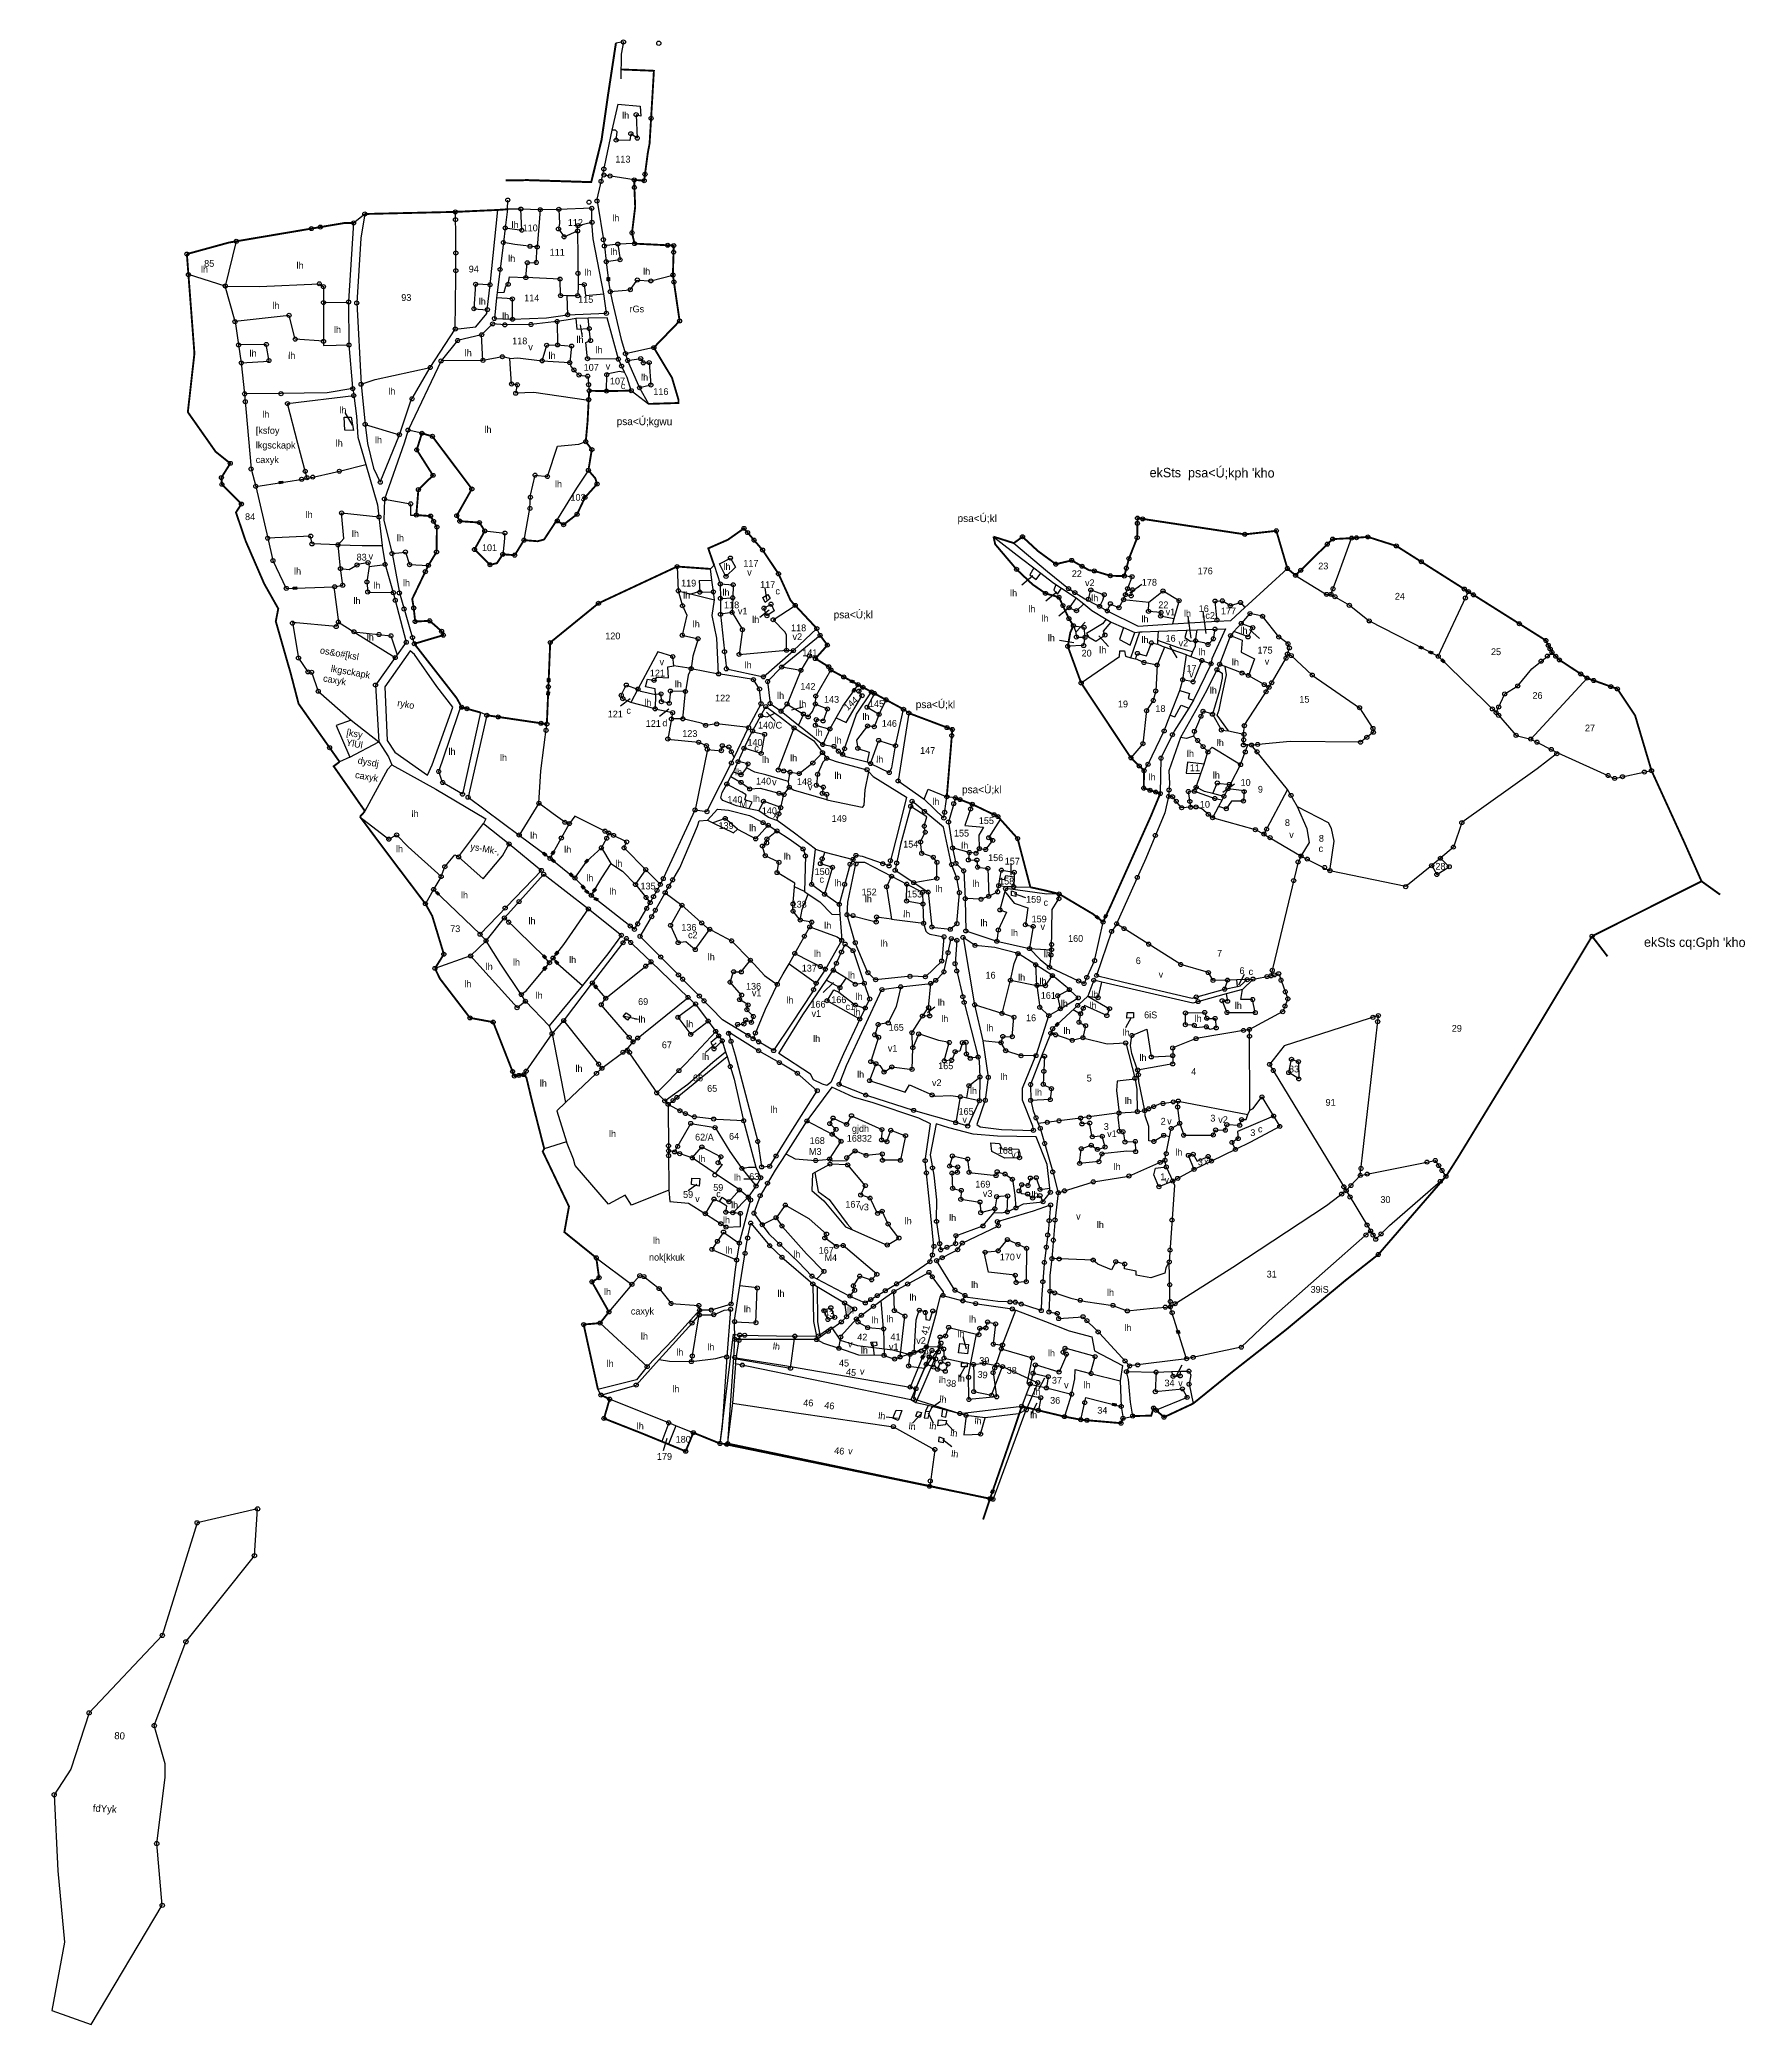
# Model space of a CAD drawing. Header units: metres. Extents: x 274609 to 276818, y 2061529 to 2064102.
import ezdxf
from ezdxf.enums import TextEntityAlignment as Align

# ---------------------------------------------------------------- set-up
doc = ezdxf.new("R2010")
doc.units = ezdxf.units.M
doc.header["$LTSCALE"] = 0.3
doc.header["$MEASUREMENT"] = 0
doc.linetypes.add('DIVIDE', pattern=[1.25, 0.5, -0.25, 0, -0.25, 0, -0.25])
for name, color, linetype in [('OFF', 1, 'Continuous'), ('POLY_PARCEL', 6, 'Continuous'), ('POLY_ROAD', 30, 'Continuous'), ('POLY_WATER', 4, 'Continuous'), ('SYM_ARROW', 1, 'Continuous'), ('SYM_STONE', 1, 'Continuous'), ('TEXT_MAPIN', 7, 'Continuous'), ('TEXT_MAPOUT', 7, 'Continuous'), ('TEXT_PARCEL', 7, 'Continuous'), ('V_BOUND_LINE', 7, 'Continuous'), ('V_DIVIDE_LINE', 7, 'DIVIDE')]:
    doc.layers.add(name, color=color, linetype=linetype)
doc.styles.get("Standard").update_dxf_attribs({"font": 'simplex.shx'})
doc.styles.add('TEXT_MAP', font='')
doc.styles.get('TEXT_MAP').set_extended_font_data('Kruti Dev 050')
doc.dimstyles.get("Standard").update_dxf_attribs({"dimtxt": 0.18, "dimasz": 0.18, "dimexe": 0.18, "dimexo": 0.0625, "dimgap": 0.09, "dimtad": 0, "dimtih": 1, "dimtoh": 1, "dimdec": 4, "dimzin": 0, "dimdsep": 46, "dimtxsty": 'Standard', "dimcen": 0.09, "dimadec": 0, "dimazin": 0, "dimtfac": 1, "dimtdec": 4, "dimtofl": 0, "dimtmove": 0, "dimatfit": 3, "dimfxl": 0, "dimtolj": 1, "dimtzin": 0, "dimarcsym": 0})

# ---------------------------------------------------------------- blocks, each defined once
blk = doc.blocks.new('STONE')
blk.add_circle((0, 0), 0.851)
blk = doc.blocks.new('WW')
at = {"layer": 'POLY_PARCEL'}
blk.add_lwpolyline([(274865.9, 2062076.4), (274788.9, 2062054.2), (274751.8, 2061906.5), (274662.8, 2061801.6), (274643.2, 2061727.8), (274623.4, 2061693.6), (274633.6, 2061595.6), (274647.1, 2061504.2), (274635.2, 2061415), (274687, 2061399.7), (274770.4, 2061558.5), (274759.1, 2061637.8), (274765.5, 2061723.7), (274764.4, 2061741.3), (274747.7, 2061789.7), (274782.7, 2061900), (274865, 2062015.8), (274865.9, 2062076.4)], dxfattribs=at)
at = {"layer": 'SYM_STONE', "xscale": 3.232706993409794, "yscale": 3.232706993409794, "zscale": 3.232706993409794, "rotation": 0.155048118272973}
for p in [(274865.9, 2062076.4), (274788.9, 2062054.2), (274865, 2062015.8), (274751.8, 2061906.5), (274782.7, 2061900), (274662.8, 2061801.6), (274747.7, 2061789.7), (274623.4, 2061693.6), (274759.1, 2061637.8), (274770.4, 2061558.5)]:
    blk.add_blockref('STONE', p, dxfattribs=at)
at = {"layer": 'TEXT_MAPIN', "style": 'TEXT_MAP'}
blk.add_text('fdYyk', height=9.21, rotation=0.155, dxfattribs=at).set_placement((274689.6, 2061678), align=Align.MIDDLE)
at = {"layer": 'TEXT_PARCEL', "style": 'TEXT_MAP'}
blk.add_text('80', height=9.21, rotation=0.155, dxfattribs=at).set_placement((274703.7, 2061774.2), align=Align.MIDDLE)
blk = doc.blocks.new('STONESQUAREFILLED')
blk.add_hatch(color=256).paths.add_polyline_path([(0.7, -0.48), (0.7, 0.48), (-0.7, 0.48), (-0.7, -0.48)])
blk.add_lwpolyline([(-0.7, 0.48), (0.7, 0.48), (0.7, -0.48), (-0.7, -0.48)], close=True)
blk = doc.blocks.new('TEXTARROW')
blk.add_leader([(0.04, -0.01), (8.68, -0.01)], dimstyle='Standard', override={"dimtxt": 2.5, "dimasz": 2.5, "dimexe": 1.25, "dimexo": 0.625, "dimgap": 0.625, "dimtad": 1, "dimtih": 0, "dimtoh": 0, "dimzin": 8, "dimcen": 2.5, "dimtofl": 1})
blk = doc.blocks.new('DD')
at = {"layer": 'OFF'}
for points in [[(398, 210.24), (399.81, 210.15)], [(448.29, 197.2), (446.94, 197.82)], [(397.63, 180.97), (399.54, 180.79)]]:
    blk.add_lwpolyline(points, dxfattribs=at)
at = {"layer": 'POLY_PARCEL'}
for points in [[(414.41, 211.42), (420.66, 212.14), (423.75, 214.95), (426.56, 211.69), (431.27, 210.69), (440.65, 210.6), (445.38, 209.84)], [(445.38, 209.84), (449.53, 212.33), (453.13, 212.75)], [(453.13, 212.75), (454.13, 212.21), (454.53, 209.83), (462.5, 208.97)], [(399.54, 203.8), (414.17, 202.81), (414.41, 211.42)], [(399.81, 210.15), (414.41, 211.42)], [(445.38, 209.84), (445.36, 206.73), (449.63, 206.62)], [(462.5, 208.97), (465.22, 209.61), (470.21, 209.25)], [(462.5, 208.97), (462.86, 206.26), (463.32, 201.81), (468.12, 201.36), (470.21, 209.25)], [(470.21, 209.25), (480, 205.98), (477.73, 198.46)], [(399.48, 202.45), (399.54, 203.8)], [(446.94, 197.82), (446.94, 197.82), (399.48, 202.45)], [(451.65, 196.87), (448.29, 197.2), (448.29, 197.2)], [(451.65, 196.87), (451.08, 195.29)], [(452.81, 196.69), (451.65, 196.87)], [(452.25, 195.29), (452.81, 196.69)], [(461.96, 195.29), (452.81, 196.69)], [(454.34, 175.45), (471.48, 173.81), (477.73, 198.46)], [(455.53, 196.28), (455.51, 194.43), (456.68, 194.3), (456.83, 196.08)], [(477.73, 198.46), (475.74, 197.19), (467.03, 195.2)], [(399.85, 191.94), (416.98, 191.21), (443.1, 190.22), (454.7, 185.32), (454.34, 175.45)], [(443.28, 194.75), (444.82, 194.75), (444.09, 192.03), (442.64, 192.48), (443.28, 194.75)], [(448.99, 194.93), (450.08, 194.84), (449.9, 193.48), (448.72, 193.66), (448.99, 194.93)], [(451.08, 195.29), (450.89, 193.48), (451.98, 193.48), (452.25, 195.29)], [(451.08, 195.29), (452.25, 195.29)], [(454.79, 193.39), (456.88, 193.39), (456.79, 192.21), (454.79, 191.76), (454.79, 193.39)], [(461.96, 195.29), (461.87, 190.13), (466.31, 190.76), (467.03, 195.2)], [(467.03, 195.2), (461.96, 195.29)], [(455.45, 188.83), (456.68, 188.58), (456.66, 187.39), (455.51, 187.55), (455.45, 188.83)], [(399.54, 180.79), (454.34, 175.45)]]:
    blk.add_lwpolyline(points, dxfattribs=at)
at = {"layer": 'POLY_ROAD'}
for points in [[(448.29, 197.2), (449.81, 201.81), (453.13, 212.75)], [(453.13, 212.75), (449.63, 206.62)], [(453.13, 212.75), (453.13, 212.75)], [(398, 210.24), (397.63, 180.97)], [(399.54, 203.8), (399.81, 210.15)], [(399.48, 202.45), (399.85, 191.94)], [(449.63, 206.62), (446.94, 197.82)], [(399.85, 191.94), (399.54, 180.79)]]:
    blk.add_lwpolyline(points, dxfattribs=at)
at = {"layer": 'SYM_ARROW'}
for p, xscale, yscale, zscale, rotation in [((454.78, 198.24), 0.3478684160736401, 0.3478684160736401, 0.3478684160736401, 222.7142351383523), ((448.11, 191.82), 0.3478684160736465, 0.3478684160736465, 0.3478684160736465, 53.95622156818725), ((453.54, 192.26), 0.3478684160736423, 0.3478684160736423, 0.3478684160736423, 121.4444851304701), ((459.08, 190.88), 0.3478684160736656, 0.3478684160736656, 0.3478684160736656, 140.0296178217187), ((459.07, 186.55), 0.3478684160736555, 0.3478684160736555, 0.3478684160736555, 148.0544513576651)]:
    blk.add_blockref('TEXTARROW', p, dxfattribs=dict(at, xscale=xscale, yscale=yscale, zscale=zscale, rotation=rotation))
at = {"layer": 'SYM_ARROW', "xscale": 0.347868416073652, "yscale": 0.347868416073652, "zscale": 0.347868416073652}
blk.add_blockref('TEXTARROW', (440.83, 192.66), dxfattribs=at)
at = {"layer": 'SYM_STONE', "xscale": 0.6317, "yscale": 0.6317, "zscale": 0.6317}
for p in [(420.66, 212.14), (449.53, 212.33), (453.13, 212.75), (454.13, 212.21), (399.75, 208.75), (399.81, 210.15), (401.13, 210.26), (414.41, 211.42), (445.36, 206.73), (445.38, 209.84), (454.53, 209.83), (462.5, 208.97), (465.22, 209.61), (470.21, 209.25), (401.34, 202.28), (414.17, 202.81), (463.32, 201.81), (468.12, 201.36), (480, 205.98), (477.73, 198.46), (461.96, 195.29), (466.31, 190.76), (443.05, 190.29), (454.65, 185.39), (399.49, 180.86), (454.29, 175.52), (454.34, 176.93), (471.43, 173.89)]:
    blk.add_blockref('STONE', p, dxfattribs=at)
at = {"layer": 'TEXT_MAPIN', "style": 'TEXT_MAP'}
for s, p in [('lh', (409.85, 208.25)), ('lh', (450.05, 210.44)), ('v', (433.24, 204.03)), ('lh', (455.4, 198.98)), ('lh', (439.69, 192.84)), ('lh', (448.02, 190.92)), ('lh', (453.48, 191.61)), ('lh', (459.24, 190.35)), ('lh', (465.29, 194.24)), ('lh', (460.07, 184.84)), ('v', (432.36, 182.65))]:
    blk.add_text(s, height=1.8, dxfattribs=at).set_placement(p, align=Align.MIDDLE)
at = {"layer": 'TEXT_PARCEL', "style": 'TEXT_MAP'}
for s, p in [('39', (465.18, 206.53)), ('45', (430.32, 203.45)), ('38', (457.11, 203.36)), ('46', (425.52, 194.03)), ('46', (429.42, 182.34))]:
    blk.add_text(s, height=1.8, dxfattribs=at).set_placement(p, align=Align.MIDDLE)
blk = doc.blocks.new('ER')
at = {"layer": 'OFF'}
for points in [[(275000.9, 2063888.4), (275016.1, 2063900.6)], [(275210.3, 2063908.2), (275210.6, 2063920.7)], [(275380.2, 2063662.2), (275403.8, 2063644.3)], [(275494.4, 2063425.3), (275489.5, 2063420.1)], [(275639.3, 2063330.5), (275634.8, 2063339.8)], [(275186.2, 2063219.1), (275177.5, 2063222.8)], [(275760.7, 2063225.4), (275753.4, 2063230.6)], [(275824.9, 2063110.4), (275813.1, 2063111.8)], [(276066.6, 2062338.4), (276062.4, 2062330.5)], [(275342.9, 2062302.1), (275347.1, 2062294.4)], [(276058, 2062266.9), (276071.2, 2062270.1)], [(275509.5, 2062229.4), (275520.1, 2062229.3)]]:
    blk.add_lwpolyline(points, dxfattribs=at)
at = {"layer": 'POLY_PARCEL'}
for points in [[(275359.5, 2064052.1), (275390.1, 2064049.8), (275390.9, 2064036.1), (275384.7, 2064038), (275386.4, 2064006), (275377.6, 2064012), (275376.4, 2064002.9), (275357.7, 2064003.2), (275358.8, 2064014.7), (275356.9, 2064016.9), (275351.6, 2064016.9)], [(275382.6, 2063949.2), (275339.5, 2063955.8)], [(275140.2, 2063744.7), (275140.4, 2063815.3), (275140.2, 2063867.1), (275139.4, 2063904.2)], [(275229.9, 2063879.8), (275228.4, 2063908.6)], [(275254.8, 2063907.8), (275251, 2063856.9)], [(275280.2, 2063908.5), (275281.4, 2063889.4), (275279.9, 2063881.8), (275287.6, 2063871.1), (275305.9, 2063879.2)], [(275207.3, 2063882.7), (275229.9, 2063879.8)], [(275305.9, 2063879.2), (275306.3, 2063886.5), (275325.4, 2063891.1)], [(275305.9, 2063879.2), (275306.9, 2063806.7)], [(274841.3, 2063862.4), (274826.7, 2063801.4)], [(275251, 2063856.9), (275220.4, 2063860.3), (275205, 2063862.9)], [(275235.8, 2063815.3), (275237.7, 2063835.5), (275249.9, 2063835.9), (275251, 2063856.9)], [(275360.8, 2063861.7), (275342.5, 2063859)], [(275360.8, 2063861.7), (275363.9, 2063840.3), (275345.1, 2063837.6)], [(275383.5, 2063862.4), (275360.8, 2063861.7)], [(274826.7, 2063801.4), (274776.4, 2063816.6)], [(275196.9, 2063794.7), (275206.5, 2063795.4), (275208.4, 2063803.4), (275211.8, 2063806.1), (275213.7, 2063816.4), (275235.8, 2063815.3)], [(275291.6, 2063791), (275283.2, 2063791), (275282.4, 2063813.5), (275235.8, 2063815.3)], [(275350.8, 2063796.9), (275378.1, 2063799.6), (275387.6, 2063812.9), (275406, 2063811.8), (275436, 2063819.9)], [(274826.7, 2063801.4), (274873.2, 2063801.2), (274954.6, 2063805.2), (274960.3, 2063801.4), (274960.5, 2063779.7)], [(274840.2, 2063753), (274826.7, 2063801.4)], [(275187.1, 2063805.2), (275167.5, 2063805.9), (275165.3, 2063772.4), (275183.6, 2063771.2)], [(275218, 2063758.5), (275217.6, 2063786.2), (275196, 2063787.6)], [(275306.9, 2063806.7), (275306.5, 2063791.1), (275291.6, 2063791)], [(275291.6, 2063791), (275293, 2063765)], [(275306.9, 2063806.7), (275315.3, 2063806.3), (275317.2, 2063791.5), (275342.2, 2063793.7)], [(274960.8, 2063727), (274922.3, 2063729.6), (274913.8, 2063762), (274840.2, 2063753)], [(274960.5, 2063779.7), (274994.7, 2063780.6)], [(274960.5, 2063779.7), (274960.8, 2063727)], [(275362.4, 2063705), (275320.4, 2063705.3), (275318, 2063727.4), (275324.5, 2063730.1), (275320.8, 2063760.5)], [(274840.2, 2063753), (274845.2, 2063721.3)], [(275178.1, 2063702.2), (275176.1, 2063737.1)], [(275278.7, 2063755.8), (275279.5, 2063723.9)], [(275304.1, 2063759.9), (275305.7, 2063745.7), (275322.5, 2063746.4)], [(274849.1, 2063696.9), (274886.9, 2063699.3), (274883, 2063722.2), (274845.2, 2063721.3)], [(274845.2, 2063721.3), (274849.1, 2063696.9)], [(274960.8, 2063727), (274960.9, 2063721.3), (274995.5, 2063722.2)], [(275214.8, 2063705), (275204.5, 2063707.3), (275178.1, 2063702.2)], [(275214.8, 2063705), (275225.5, 2063705.8), (275258.7, 2063702.1)], [(275258.7, 2063702.1), (275264.7, 2063723.4), (275279.5, 2063723.9)], [(275279.5, 2063723.9), (275298.6, 2063722.4), (275296.3, 2063699.9)], [(275410.6, 2063721), (275372.1, 2063712.5)], [(275375, 2063703.2), (275392.9, 2063705.9), (275396.4, 2063700.2), (275404.4, 2063700.6), (275406.8, 2063670), (275391.5, 2063666.2)], [(274849.1, 2063696.9), (274853.8, 2063654.8)], [(275012.3, 2063668.7), (275031.5, 2063675.5), (275106.3, 2063692.1)], [(275178.1, 2063702.2), (275121, 2063701.1)], [(275322.3, 2063648.4), (275262.9, 2063656.7), (275247.7, 2063658.9), (275222.9, 2063657.7), (275225.2, 2063669.2), (275217.2, 2063670.3), (275214.8, 2063705)], [(275258.7, 2063702.1), (275296.3, 2063699.9)], [(275296.3, 2063699.9), (275297.9, 2063694.5), (275303.2, 2063688.5), (275309, 2063683.1), (275320.8, 2063681.6), (275323, 2063661.7)], [(275346.5, 2063661.4), (275346.8, 2063685.1), (275363.9, 2063688.6), (275370.8, 2063687.1)], [(275001.1, 2063662.8), (274966.4, 2063656.6), (274903.5, 2063655.3), (274853.8, 2063654.8)], [(274853.8, 2063654.8), (274863.3, 2063552.5), (274869.8, 2063528.9)], [(274939.7, 2063540.1), (274926.5, 2063587.8), (274912.3, 2063641.9), (275002.4, 2063653.3)], [(274989.6, 2063623.9), (274999.3, 2063623.9), (275002.5, 2063605.7), (274990.7, 2063606.2), (274989.6, 2063623.9)], [(275018.2, 2063614.1), (275064.9, 2063600.3)], [(275095.5, 2063602.5), (275076.7, 2063606.7)], [(275235.4, 2063457.8), (275243.2, 2063501), (275243.9, 2063518.9), (275250, 2063546.4), (275266.8, 2063544.6), (275280.1, 2063586), (275309.1, 2063588.7), (275318.7, 2063592.4)], [(274939.7, 2063540.1), (274983.5, 2063550.2), (275019.4, 2063559.6)], [(275322.5, 2063553.4), (275306.4, 2063529.1)], [(274869.8, 2063528.9), (274939.7, 2063540.1)], [(274869.8, 2063528.9), (274886.5, 2063458.4)], [(275306.4, 2063529.1), (275279.6, 2063484.8)], [(274982.3, 2063449.9), (274989.9, 2063458.7), (274986.8, 2063493.4), (275037.7, 2063488.2)], [(275045.1, 2063512.7), (275080.8, 2063506.3), (275080.8, 2063491.1), (275088.6, 2063491.1)], [(275181.9, 2063470), (275209.3, 2063467.3), (275208.6, 2063455.1), (275206.7, 2063438.3)], [(276334.5, 2063390.4), (276343.3, 2063414.4), (276362.1, 2063467.2)], [(274982.3, 2063449.9), (274946.8, 2063450.9), (274944.9, 2063461.6), (274886.5, 2063458.4)], [(274886.5, 2063458.4), (274893.8, 2063427.9), (274912.2, 2063390.2), (274976.7, 2063392.6)], [(274982.3, 2063449.9), (275015.1, 2063449.2), (275042.4, 2063449.4)], [(274985.8, 2063417.5), (274982.3, 2063449.9)], [(275055.8, 2063438.5), (275074.1, 2063440.7), (275079.8, 2063423.5), (275105.4, 2063422.7)], [(275501.8, 2063427), (275516.6, 2063435.1), (275523.4, 2063422.9), (275510.7, 2063410.1), (275501.8, 2063427)], [(274977.9, 2063392.8), (274988.9, 2063394.9), (274985.8, 2063417.5)], [(274985.8, 2063417.5), (274997.7, 2063416.3), (275010.6, 2063424), (275023.2, 2063425.9), (275024.8, 2063420.6)], [(275024.8, 2063420.6), (275021.8, 2063399.6), (275023, 2063385.9), (275057.9, 2063385.3)], [(275024.8, 2063420.6), (275046.5, 2063423.6)], [(275444.1, 2063423.1), (275445.9, 2063390)], [(275929.6, 2063424.3), (275924.3, 2063414.7), (275933.1, 2063408.4), (275939.4, 2063416.8)], [(276052.3, 2063381.6), (276063.5, 2063412.9), (276053, 2063413.7)], [(276286.1, 2063416), (276328.5, 2063390.4), (276334.5, 2063390.4)], [(274976.7, 2063392.6), (274977.9, 2063392.8)], [(274976.7, 2063392.6), (274983.4, 2063344.7)], [(275445.9, 2063390), (275471.8, 2063383.8), (275495.2, 2063377.9)], [(275445.9, 2063390), (275451.1, 2063371), (275457.5, 2063357), (275451.6, 2063329.5), (275473.2, 2063324.9), (275466.1, 2063301.1), (275464, 2063284.2)], [(275474.3, 2063404.1), (275491.6, 2063404.6)], [(275474.3, 2063404.1), (275475.2, 2063388.4), (275493.7, 2063388.9)], [(275503, 2063399.7), (275520.5, 2063398.7), (275520, 2063380.9)], [(275503.2, 2063380), (275520, 2063380.9)], [(275520, 2063380.9), (275519.3, 2063361)], [(275560.8, 2063381.5), (275567.6, 2063385.7), (275571, 2063380.2), (275564.2, 2063374.7), (275560.8, 2063381.5)], [(275960, 2063401.7), (275957.1, 2063394), (275962.4, 2063388.7), (275967.5, 2063396.7)], [(275987.7, 2063383.6), (275978, 2063370.1), (275988.2, 2063366.2), (275997.9, 2063375.4)], [(276003.9, 2063380.1), (276007.5, 2063394.5), (276025.8, 2063388.2), (276023.4, 2063380.4), (276019.5, 2063372.2)], [(276030, 2063366.2), (276034.3, 2063375.9), (276046, 2063370.6), (276052.3, 2063381.6)], [(276052.3, 2063381.6), (276086.8, 2063378.5)], [(276057.6, 2063396.5), (276064.3, 2063395.1), (276062.5, 2063386.8), (276054.8, 2063388.5)], [(276086.8, 2063378.5), (276105.8, 2063393.7), (276127.7, 2063380.7), (276120.9, 2063355.9)], [(276179.7, 2063353), (276176.8, 2063380.4), (276186.7, 2063380.8), (276197.6, 2063374.4), (276211.4, 2063378.7), (276217.4, 2063372)], [(276334.5, 2063390.4), (276359.6, 2063375.7), (276386.8, 2063354.6), (276481, 2063307)], [(276481, 2063307), (276521.5, 2063395.3)], [(275519.3, 2063361), (275503.5, 2063358.4)], [(275519.3, 2063361), (275533.4, 2063337.7), (275529.2, 2063303.9), (275593.7, 2063310)], [(275562.6, 2063367.1), (275572.3, 2063372.6), (275576.6, 2063363.7), (275566.8, 2063356.9), (275562.6, 2063367.1)], [(275593.7, 2063310), (275593.6, 2063330.7), (275591.9, 2063334.5), (275575.3, 2063351.4), (275605.2, 2063371.1)], [(276028.5, 2063355.1), (276023.5, 2063348.7), (276002, 2063335.3), (276004.5, 2063330.7), (276014.7, 2063324.8), (276027.1, 2063333.2), (276024.9, 2063338.5), (276035.4, 2063351)], [(276120.9, 2063355.9), (276102.8, 2063359.5), (276103.4, 2063364.4), (276086.2, 2063365.8), (276086.8, 2063378.5)], [(276120.9, 2063355.9), (276119, 2063348.9)], [(276275.8, 2063308.9), (276278.3, 2063317.2), (276276.5, 2063322.8), (276263.8, 2063332), (276241.5, 2063360.1), (276224.4, 2063363.7)], [(274983.4, 2063344.7), (274980.4, 2063338.6), (274920.8, 2063343.8), (274929.3, 2063295.4), (274942.3, 2063276.7), (274947.3, 2063276.3), (274956.5, 2063250.4), (275001.6, 2063211.5)], [(274983.4, 2063344.7), (275004.5, 2063331.7)], [(275004.5, 2063331.7), (275061, 2063296.8)], [(275004.5, 2063331.7), (275055, 2063326.5), (275063.7, 2063300.7)], [(275999.9, 2063330), (275998.2, 2063318.7), (275976.6, 2063317.6)], [(275984.1, 2063345.7), (275987.2, 2063338.4), (275988.3, 2063330.3), (275999.9, 2063330)], [(275984.1, 2063345.7), (275998.5, 2063343.7), (275999.9, 2063330)], [(276052.5, 2063343.7), (276046.8, 2063327.3), (276061.3, 2063319.6), (276067.9, 2063337.1)], [(276062.7, 2063302.5), (276074.7, 2063337.8)], [(276099, 2063321.3), (276099.3, 2063326.1)], [(276099.3, 2063326.1), (276100, 2063339)], [(276146.6, 2063310.9), (276127.3, 2063316.5), (276099.3, 2063326.1)], [(276138.5, 2063340.6), (276136.1, 2063330.6), (276143.5, 2063325.7), (276150.5, 2063326.1)], [(276150.5, 2063326.1), (276149.9, 2063319), (276146.6, 2063310.9)], [(276150.5, 2063326.1), (276161.8, 2063324), (276167.5, 2063321.2), (276174.8, 2063329), (276176.9, 2063342.2)], [(276150.5, 2063326.1), (276152.6, 2063341.2)], [(276198.1, 2063333.5), (276214.1, 2063327.2), (276212.7, 2063311), (276230.7, 2063301.9), (276222.7, 2063279.4)], [(276212.6, 2063350.2), (276228.2, 2063344.5), (276221.9, 2063331.8), (276213.7, 2063335), (276202.7, 2063338.9)], [(275440.6, 2063287.8), (275438.9, 2063300.5), (275418.5, 2063306.8), (275391.8, 2063255.9)], [(275593.7, 2063310), (275603.1, 2063309.6)], [(275633.1, 2063298.9), (275625, 2063302.4), (275613.4, 2063282.7)], [(275995.1, 2063267.8), (276046.9, 2063304.2), (276047.6, 2063312), (276053.9, 2063311.7), (276055.3, 2063304.6), (276062.7, 2063302.5)], [(276062.7, 2063302.5), (276069.1, 2063301.1)], [(276069.1, 2063301.1), (276071.5, 2063308.5), (276083.9, 2063305.4), (276090.5, 2063323), (276099, 2063321.3)], [(276098.4, 2063292.8), (276080.4, 2063296.2), (276069.1, 2063301.1)], [(276108.5, 2063317.1), (276098.4, 2063292.8)], [(276099, 2063321.3), (276108.5, 2063317.1)], [(276138.2, 2063306.9), (276108.5, 2063317.1)], [(276133.4, 2063273), (276138.2, 2063306.9)], [(276159.2, 2063299.4), (276147.5, 2063270.3), (276133.4, 2063273)], [(276138.2, 2063306.9), (276144.1, 2063304.8)], [(276146.6, 2063310.9), (276144.1, 2063304.8)], [(276144.1, 2063304.8), (276159.2, 2063299.4)], [(276159.2, 2063299.4), (276171.8, 2063295)], [(276275.8, 2063308.9), (276280.9, 2063306.8), (276309.6, 2063280.4), (276374.3, 2063236.3), (276392.7, 2063208.3), (276393.3, 2063203), (276375.9, 2063189.4), (276280.3, 2063190), (276227.5, 2063184.7)], [(276250.9, 2063263.4), (276274.4, 2063304.2), (276275.8, 2063308.9)], [(276481, 2063307), (276560.3, 2063230.9)], [(276560.3, 2063230.9), (276571.9, 2063256.3), (276589.5, 2063267.3), (276608.5, 2063290.9), (276635.9, 2063313.1)], [(275415.7, 2063248.7), (275415.3, 2063256.4), (275402.1, 2063258.9), (275404.6, 2063269.5), (275414.8, 2063267.8), (275417.3, 2063272.5), (275433.4, 2063271.7), (275432.1, 2063286.5), (275440.6, 2063287.8)], [(275464, 2063284.2), (275440.6, 2063287.8)], [(275464, 2063284.2), (275460.1, 2063275.5), (275456.4, 2063253.1)], [(275464, 2063284.2), (275501.5, 2063277.2)], [(275613.4, 2063282.7), (275587.2, 2063287)], [(275613.4, 2063282.7), (275594.9, 2063236.8)], [(275633.5, 2063236.9), (275633.9, 2063247.8), (275654.3, 2063283.4)], [(276098.4, 2063292.8), (276096.7, 2063257.5), (276093.5, 2063244.5), (276084.4, 2063230.7), (276079.6, 2063185.6), (276063.4, 2063166.3)], [(276129.5, 2063258.2), (276133.4, 2063273)], [(276179.9, 2063286.9), (276187.1, 2063282.1), (276187.1, 2063275.4), (276183.3, 2063258.8), (276174.2, 2063226.2)], [(276196.1, 2063203.7), (276180.6, 2063225), (276183, 2063232.4), (276186.8, 2063250.4), (276191, 2063271.5), (276192.7, 2063280), (276190.9, 2063291.5)], [(276190.9, 2063291.5), (276183.5, 2063294.3)], [(276222.7, 2063279.4), (276190.9, 2063291.5)], [(276222.7, 2063279.4), (276250.9, 2063263.4)], [(276607.7, 2063195.1), (276683.9, 2063278.5)], [(275382.2, 2063237.6), (275371.2, 2063242.7), (275369.1, 2063247.3), (275375.8, 2063261.3), (275391.8, 2063255.9)], [(275391.8, 2063255.9), (275382.2, 2063237.6)], [(275391.8, 2063255.9), (275395.8, 2063252.9), (275415.7, 2063248.7)], [(275415.7, 2063248.7), (275415.3, 2063229.2)], [(275456.4, 2063253.1), (275436, 2063253.5), (275434.4, 2063236.9), (275423.8, 2063239), (275423.3, 2063249.6), (275415.7, 2063248.7)], [(275453.1, 2063215.8), (275456.4, 2063253.1)], [(275661.7, 2063218.3), (275670.7, 2063234.4), (275691.4, 2063263.7)], [(275661.7, 2063218.3), (275675.5, 2063211.9), (275696.8, 2063248.7), (275692.5, 2063254.9), (275697.9, 2063260.3)], [(275670.9, 2063168.6), (275689.6, 2063223.6), (275709.7, 2063254)], [(275713.6, 2063251.9), (275703.8, 2063233.1), (275720.2, 2063223.6)], [(276116.7, 2063224.7), (276129.5, 2063258.2)], [(276129.5, 2063258.2), (276142.9, 2063254.4), (276140.8, 2063247.7), (276148.4, 2063245.1)], [(276217.2, 2063199.3), (276217.6, 2063211.1), (276250.9, 2063263.4)], [(275415.3, 2063229.2), (275382.2, 2063237.6)], [(275415.3, 2063229.2), (275439.1, 2063224.2), (275437.6, 2063215.5)], [(275559.2, 2063220.6), (275567.7, 2063219.2), (275578.4, 2063224.3)], [(275594.9, 2063236.8), (275586.8, 2063227)], [(275594.9, 2063236.8), (275617.2, 2063223.3)], [(275617.2, 2063223.3), (275610.6, 2063208.2)], [(275617.2, 2063223.3), (275623.7, 2063219.4), (275629.5, 2063227), (275633.5, 2063236.9)], [(275633.5, 2063236.9), (275649.9, 2063230.4), (275644.1, 2063214), (275634.7, 2063215.8), (275633.6, 2063208.1), (275653.3, 2063203.1)], [(275653.3, 2063203.1), (275661.7, 2063218.3)], [(275720.2, 2063223.6), (275713.7, 2063206.5), (275704.6, 2063207.6), (275689.7, 2063188.3), (275691.6, 2063177), (275706.9, 2063171.9), (275704.2, 2063158.7)], [(275720.2, 2063223.6), (275729.6, 2063243.3)], [(276081.4, 2063149), (276086.8, 2063157.7), (276108.5, 2063203.2), (276116.7, 2063224.7)], [(276116.7, 2063224.7), (276122.9, 2063222.3), (276131.4, 2063238.5), (276141.8, 2063234.6)], [(276174.2, 2063226.2), (276161.3, 2063230.2), (276149.7, 2063202.8), (276148.6, 2063196.3)], [(276174.2, 2063226.2), (276186.4, 2063204.8), (276196.1, 2063203.7)], [(276560.3, 2063230.9), (276587.6, 2063200), (276607.7, 2063195.1)], [(275001.6, 2063211.5), (274981.1, 2063204.1), (275000, 2063161.1)], [(275001.6, 2063211.5), (275039.2, 2063182.2)], [(275260.3, 2063143.8), (275268, 2063207.5)], [(275437.6, 2063215.5), (275432.8, 2063188.2), (275474.8, 2063184.1), (275485.4, 2063179.5), (275486.7, 2063174.4)], [(275453.1, 2063215.8), (275437.6, 2063215.5)], [(275542.7, 2063204.3), (275499.3, 2063209.1), (275484.1, 2063207), (275478.1, 2063209.9), (275453.1, 2063215.8)], [(275547.7, 2063198.9), (275564.5, 2063195.3), (275560, 2063169.3), (275536.6, 2063176.2)], [(275599.5, 2063144), (275583.4, 2063146.9), (275604.6, 2063204.2)], [(275653.3, 2063203.1), (275643.8, 2063182)], [(276148.6, 2063196.3), (276138.8, 2063193), (276131, 2063194.3)], [(276148.6, 2063196.3), (276168.3, 2063174.9)], [(276196.1, 2063203.7), (276217.2, 2063199.3)], [(276222.6, 2063184.7), (276216.6, 2063184.7), (276217.2, 2063199.3)], [(276607.7, 2063195.1), (276644.7, 2063176.5)], [(275000, 2063161.1), (275039.2, 2063182.2)], [(275486.7, 2063174.4), (275470.5, 2063091.8)], [(275486.7, 2063174.4), (275505.8, 2063172.7), (275507, 2063179.5), (275515.9, 2063177.8), (275523.4, 2063163.7)], [(275599.5, 2063144), (275612, 2063142.2), (275630.4, 2063156.7), (275643.5, 2063171)], [(275649.3, 2063163.3), (275644.2, 2063158.1), (275637, 2063141.3), (275635.4, 2063126.5), (275644.9, 2063123.9), (275643.6, 2063115.4), (275649.5, 2063114.4), (275649.9, 2063106.8)], [(275709.1, 2063156.4), (275719.9, 2063188), (275742.8, 2063180.8)], [(276163.3, 2063158.1), (276168.3, 2063174.9)], [(276168.3, 2063174.9), (276173.8, 2063181.4), (276212.8, 2063157.9)], [(276212.8, 2063157.9), (276222.6, 2063184.7)], [(276227.5, 2063184.7), (276222.6, 2063184.7)], [(276276.8, 2063124.6), (276227.5, 2063184.7)], [(276644.7, 2063176.5), (276616.7, 2063154.5), (276514.5, 2063080.8), (276503.3, 2063047.3), (276485.7, 2063032.1)], [(276644.7, 2063176.5), (276722.1, 2063142.1), (276772.3, 2063153.1)], [(275000, 2063161.1), (274986.1, 2063154.5)], [(275057.1, 2063151), (275051.6, 2063144.6), (275021.1, 2063087.5)], [(275257.9, 2063099.7), (275260.3, 2063143.8)], [(275519.1, 2063137.5), (275532.8, 2063129.7), (275544.7, 2063120.9), (275559.1, 2063122.2), (275591.4, 2063113.5)], [(275540, 2063149.5), (275532.8, 2063140.2), (275522.5, 2063143.7)], [(275540, 2063149.5), (275542.3, 2063155), (275528.7, 2063158)], [(275597.6, 2063131.5), (275566.6, 2063140.3), (275551.5, 2063143.9), (275540, 2063149.5)], [(275597.6, 2063131.5), (275599.5, 2063144)], [(275649.9, 2063106.8), (275697.9, 2063096.8), (275699.5, 2063097.8), (275700.5, 2063099.7), (275702.1, 2063120.8), (275706.9, 2063145)], [(276163.3, 2063158.1), (276140.7, 2063161), (276138.9, 2063145.7), (276158.9, 2063145.4)], [(276152.5, 2063126.8), (276158.9, 2063145.4)], [(276158.9, 2063145.4), (276163.3, 2063158.1)], [(276212.8, 2063157.9), (276198.7, 2063130.7)], [(275543.8, 2063093.9), (275548, 2063102.8), (275538.1, 2063106.1), (275539.8, 2063112.7), (275534.2, 2063116.3), (275513.5, 2063127.4)], [(275587.1, 2063095.7), (275591.4, 2063113.5)], [(275591.4, 2063113.5), (275598.6, 2063123.3)], [(275598.6, 2063123.3), (275597.6, 2063131.5)], [(275649.9, 2063106.8), (275604.5, 2063119.5), (275598.6, 2063123.3)], [(275782.4, 2063108.4), (275787.8, 2063122.2), (275813.1, 2063111.8)], [(276145.2, 2063099.5), (276132.9, 2063098.7), (276120.4, 2063113.6), (276115, 2063114)], [(276145.2, 2063099.5), (276141.9, 2063120.9), (276148.8, 2063121.7)], [(276148.8, 2063121.7), (276152.5, 2063126.8)], [(276148.8, 2063121.7), (276178, 2063111.6), (276187.8, 2063109.8)], [(276175.1, 2063118.3), (276164.1, 2063121), (276152.5, 2063126.8)], [(276175.1, 2063118.3), (276181.2, 2063132.7), (276198.7, 2063130.7)], [(276190.3, 2063114.6), (276175.1, 2063118.3)], [(276195.9, 2063125.2), (276218, 2063122.6), (276217, 2063108.4), (276200.9, 2063108), (276193.7, 2063097.8), (276183.2, 2063100.8)], [(276187.8, 2063109.8), (276183.2, 2063100.8)], [(276190.3, 2063114.6), (276187.8, 2063109.8)], [(276195.9, 2063125.2), (276190.3, 2063114.6)], [(276198.7, 2063130.7), (276195.9, 2063125.2)], [(276276.8, 2063124.6), (276245.2, 2063063.6)], [(276290.8, 2063101.1), (276276.8, 2063124.6)], [(275257.9, 2063099.7), (275231.2, 2063056.3)], [(275293.3, 2063074), (275277.4, 2063085.3), (275257.9, 2063099.7)], [(275353.2, 2063059.6), (275306.7, 2063082.4), (275299.5, 2063072.3)], [(275587.1, 2063095.7), (275563.5, 2063104.2), (275557.3, 2063091.3)], [(275582, 2063078.2), (275587.1, 2063095.7)], [(275768.7, 2062994.7), (275800.2, 2063000.5), (275800.2, 2063022.5), (275795.2, 2063029.4), (275779.4, 2063034.6), (275777.7, 2063050), (275784, 2063063.4), (275782.6, 2063071.6), (275785.9, 2063084.1), (275764.1, 2063098.4)], [(275847.8, 2063101.8), (275837.7, 2063073), (275863.1, 2063070.5), (275857, 2063059.6), (275857.8, 2063041.4)], [(276175.1, 2063085.4), (276160.2, 2063097.3), (276152.5, 2063099.9), (276145.2, 2063099.5)], [(276183.2, 2063100.8), (276175.1, 2063085.4)], [(276245.2, 2063063.6), (276233.5, 2063069.4), (276175.1, 2063085.4)], [(276295.9, 2063033.9), (276307.4, 2063052.4), (276304.2, 2063071), (276290.8, 2063101.1)], [(276335.4, 2063014.2), (276340.9, 2063054.3), (276337.3, 2063071.5), (276333, 2063079.3), (276290.8, 2063101.1)], [(275014.3, 2063079.9), (275053.8, 2063049.6), (275064.4, 2063055.4), (275080.1, 2063039.4), (275125.3, 2062999.1)], [(275148.9, 2063025.9), (275182.4, 2063071.8)], [(275273.4, 2063024.8), (275299.5, 2063072.3)], [(275299.5, 2063072.3), (275293.3, 2063074)], [(275343.2, 2063039.5), (275350.4, 2063052.6), (275353.2, 2063059.6)], [(275403.8, 2063010.1), (275374.2, 2063039.7), (275377.6, 2063047.8), (275357.6, 2063057.5), (275353.2, 2063059.6)], [(275487.6, 2063077.9), (275494.7, 2063074.5)], [(275528.6, 2063066.1), (275511.6, 2063080.5), (275494.7, 2063074.5)], [(275494.7, 2063074.5), (275523.1, 2063061), (275528.6, 2063066.1)], [(275528.6, 2063066.1), (275553.3, 2063053), (275570.1, 2063071.6)], [(275614.5, 2062942.8), (275604.8, 2062954.8), (275604.4, 2062961.5), (275606.8, 2062992.9), (275582.6, 2063007.2), (275585.1, 2063021.2), (275566.4, 2063030.1), (275562.6, 2063043.2), (275568.1, 2063047.4), (275568.5, 2063052.9), (275582.1, 2063063.9)], [(275857.8, 2063041.4), (275866.5, 2063040.3), (275876, 2063052.7), (275870.5, 2063056.3), (275886.5, 2063081.2)], [(276245.2, 2063063.6), (276295.9, 2063033.9)], [(275125.3, 2062999.1), (275130.2, 2063012.5), (275143.9, 2063028.9), (275148.9, 2063025.9)], [(275148.9, 2063025.9), (275182.3, 2062996.4), (275208.5, 2063027.7), (275217.5, 2063044.1)], [(275307.5, 2062998.2), (275323.3, 2063021.2), (275343.2, 2063039.5)], [(275343.2, 2063039.5), (275356, 2063018.4)], [(275634.8, 2063039.2), (275647.4, 2063035.5)], [(275647.4, 2063035.5), (275641.5, 2063019.8), (275658, 2063014.8), (275647.5, 2062978.1)], [(275647.4, 2063035.5), (275686, 2063025.6)], [(275844.2, 2063036.1), (275821.4, 2063042.1)], [(275844.2, 2063036.1), (275843, 2063026), (275854.5, 2063025.9), (275855.5, 2063016.2), (275869.5, 2063014.5), (275871, 2062976.6)], [(275857.8, 2063041.4), (275853.4, 2063035.2), (275844.2, 2063036.1)], [(276295.9, 2063033.9), (276291.9, 2063025.9), (276255.9, 2062870.6), (276266.4, 2062873.5), (276279, 2062839.4), (276272.1, 2062821.9), (276227, 2062797.4)], [(276295.9, 2063033.9), (276335.4, 2063014.2)], [(276473.8, 2063021.9), (276480.9, 2063009.9), (276497.8, 2063020.6), (276485.7, 2063032.1)], [(276485.7, 2063032.1), (276473.8, 2063021.9)], [(275356, 2063018.4), (275343.4, 2062998.6), (275329.9, 2062974.8)], [(275356, 2063018.4), (275372.2, 2063008), (275390, 2062989.8)], [(275390, 2062989.8), (275403.8, 2063010.1)], [(275423.8, 2062990.1), (275403.8, 2063010.1)], [(275738.5, 2063003.1), (275731.9, 2062988.8), (275738.6, 2062944.5)], [(275884.5, 2062991.2), (275886, 2063000.5)], [(275886, 2063000.5), (275888.1, 2063012.3), (275905.5, 2063009.5), (275905.3, 2063003.5)], [(275886, 2063000.5), (275892.2, 2062999.8), (275894.3, 2063004.9), (275905.3, 2063003.5)], [(275905.3, 2063003.5), (275904.9, 2062989.8)], [(276473.8, 2063021.9), (276438.6, 2062993.1), (276335.4, 2063014.2)], [(275115.2, 2062981.5), (275104.1, 2062961.9)], [(275125.3, 2062999.1), (275115.2, 2062981.5)], [(275115.2, 2062981.5), (275178.7, 2062920.8)], [(275390, 2062989.8), (275410.1, 2062965.3)], [(275430.4, 2062978.9), (275453.3, 2062962)], [(275614.5, 2062942.8), (275617.1, 2062957.3), (275625.2, 2062978.1)], [(275781.4, 2062965.6), (275759.2, 2062969.5), (275759.3, 2062992.5)], [(275871, 2062976.6), (275860.5, 2062972.6), (275839, 2062973.3)], [(275871, 2062976.6), (275883, 2062982.8), (275884.5, 2062991.2)], [(275892.9, 2062983.1), (275886.4, 2062958.1), (275895.5, 2062955.2), (275884.3, 2062930.8), (275882.4, 2062915.4)], [(275904.9, 2062989.8), (275892.6, 2062989.7), (275884.5, 2062991.2)], [(275966.8, 2062980.4), (275950.1, 2062980.1), (275894, 2062987.2), (275892.9, 2062983.1)], [(275892.9, 2062983.1), (275905.7, 2062967.5), (275924.3, 2062961.4), (275921.1, 2062938.1), (275931.7, 2062935.9), (275930.2, 2062927.9), (275926.9, 2062905.7)], [(275901.8, 2062984.1), (275908.3, 2062982.2), (275907.9, 2062976.7), (275901.8, 2062978), (275901.8, 2062984.1)], [(275904.9, 2062989.8), (275927.6, 2062989.3)], [(275956.9, 2062904.3), (275957.4, 2062959.3), (275966.5, 2062973.8), (275966.8, 2062980.4)], [(275278.4, 2062889), (275292.8, 2062907.4), (275326, 2062956.2)], [(275453.3, 2062962), (275438, 2062934.4), (275448.5, 2062911.1), (275459, 2062912.8), (275471.9, 2062901.7), (275491.4, 2062929.4)], [(275453.3, 2062962), (275488.5, 2062930.8), (275491.4, 2062929.4)], [(275738.6, 2062944.5), (275718.4, 2062947.5), (275717.9, 2062940.6), (275678.2, 2062950.3)], [(275273.5, 2062882.7), (275266.6, 2062890.7), (275211.7, 2062943.2)], [(275491.4, 2062929.4), (275493.6, 2062928.3), (275521.2, 2062913.9), (275547.1, 2062887.7)], [(275607.4, 2062897.4), (275627.5, 2062933.5)], [(275627.5, 2062933.5), (275631, 2062939.8), (275614.5, 2062942.8)], [(275627.5, 2062933.5), (275665.1, 2062920.1), (275671.2, 2062915.6)], [(275738.6, 2062944.5), (275782.5, 2062939.3)], [(276196.7, 2062864.4), (276177.1, 2062863.9), (276170.6, 2062874.5), (276133, 2062885.3), (276045.3, 2062940.2)], [(275187, 2062912), (275166.1, 2062891.2)], [(275235.4, 2062839.1), (275207.4, 2062880.2), (275187, 2062912)], [(275599.7, 2062883), (275607.4, 2062897.4)], [(275607.4, 2062897.4), (275649.2, 2062876.1)], [(275901.2, 2062862.5), (275906.1, 2062885.3), (275911.3, 2062898.8)], [(275926.9, 2062905.7), (275956.9, 2062904.3)], [(275956.9, 2062904.3), (275954.3, 2062880.4)], [(275166.1, 2062891.2), (275117.6, 2062874)], [(275166.1, 2062891.2), (275229.7, 2062821.2), (275241.1, 2062830)], [(275235.4, 2062839.1), (275242.6, 2062844.8), (275273.5, 2062882.7)], [(275273.5, 2062882.7), (275278.4, 2062889)], [(275278.4, 2062889), (275284.8, 2062881.1), (275318.5, 2062851.7)], [(275350.4, 2062834.7), (275411.8, 2062884.7)], [(275528.2, 2062795.1), (275530.1, 2062800.2), (275538.6, 2062800.7), (275541.1, 2062806.3), (275548.9, 2062803.1), (275551.5, 2062811.1), (275542.6, 2062820.3), (275544.2, 2062826.7), (275532.6, 2062833.9), (275535.3, 2062840.1), (275519.6, 2062857.6), (275524.2, 2062871.8), (275534.7, 2062871.6), (275547.1, 2062887.7)], [(275547.1, 2062887.7), (275566.5, 2062867), (275583.8, 2062855)], [(275583.8, 2062855), (275591.8, 2062869.4), (275591.8, 2062869.4), (275599.7, 2062883)], [(275599.7, 2062883), (275636.7, 2062856.9)], [(275677.6, 2062864.2), (275660, 2062874.7)], [(275937.4, 2062855.7), (275935.5, 2062883.7)], [(275937.4, 2062855.7), (275948.9, 2062855.4), (275958.3, 2062869.2)], [(276223.5, 2062865.2), (276209.5, 2062864.8)], [(276231.5, 2062866.1), (276255.9, 2062870.6)], [(275241.1, 2062830), (275235.4, 2062839.1)], [(275350.4, 2062834.7), (275332.1, 2062855.4)], [(275583.8, 2062855), (275567.4, 2062820.6), (275551.3, 2062780.9)], [(275650.9, 2062861.2), (275669.1, 2062851.1)], [(275696.4, 2062808.5), (275651.8, 2062833.2), (275660.7, 2062848.1), (275667.5, 2062844.7)], [(275669.1, 2062851.1), (275667.5, 2062844.7)], [(275667.5, 2062844.7), (275690.4, 2062827.4), (275703.7, 2062823.4)], [(275669.1, 2062851.1), (275677.6, 2062864.2)], [(275702.2, 2062857.1), (275689.9, 2062855.8), (275677.6, 2062864.2)], [(275751.9, 2062852.7), (275745.9, 2062826), (275735.1, 2062803.3), (275721.5, 2062801.2), (275716.9, 2062787.1), (275722.2, 2062783.8), (275711.8, 2062750.6), (275718.7, 2062747.7)], [(275768.9, 2062769.8), (275767.6, 2062790.2), (275781.8, 2062813), (275790, 2062824.5), (275792.7, 2062857.5)], [(275890, 2062817.2), (275901.2, 2062862.5)], [(275901.2, 2062862.5), (275937.4, 2062855.7)], [(275937.4, 2062855.7), (275941.4, 2062825.8), (275953.8, 2062814.6)], [(275969.5, 2062824.1), (275965.7, 2062841.7), (275981.5, 2062850.2)], [(276006.5, 2062841.3), (276036.3, 2062824.5), (276032.7, 2062815.1), (276002.4, 2062828.5), (275997, 2062817.5), (275994.8, 2062805.9), (276003.9, 2062801.2), (276000.3, 2062784.8)], [(276006.5, 2062841.3), (276020.6, 2062839.4), (276025.6, 2062860.8)], [(276195, 2062845.6), (276196.9, 2062835.6), (276189.6, 2062836.3), (276196.2, 2062820.3), (276234.8, 2062820.4), (276231.1, 2062838.2), (276215.1, 2062838.2), (276217.2, 2062851.8)], [(276196.7, 2062864.4), (276192.9, 2062852.1)], [(276209.5, 2062864.8), (276196.7, 2062864.4)], [(276210.2, 2062855.8), (276209.5, 2062864.8)], [(275273.5, 2062796.5), (275241.1, 2062830)], [(275388, 2062775.6), (275344.3, 2062825.9), (275350.4, 2062834.7)], [(275378.4, 2062814.9), (275384.5, 2062810.8), (275380.3, 2062805.2), (275374.3, 2062809.8), (275378.4, 2062814.9)], [(275388, 2062775.6), (275462.5, 2062836.5)], [(275472.7, 2062827.6), (275448.8, 2062809.4), (275466.4, 2062786.2), (275490, 2062804.4)], [(275790, 2062824.5), (275791.6, 2062813.3), (275781.8, 2062813)], [(275890, 2062817.2), (275852.7, 2062828.7)], [(275889, 2062777.3), (275891.3, 2062785.9), (275904.1, 2062785.6), (275906.3, 2062812.2), (275890, 2062817.2)], [(275986.9, 2062823), (275997, 2062817.5)], [(276060.4, 2062819.6), (276069.1, 2062819.6), (276069.1, 2062812.3), (276060, 2062811.6), (276060.4, 2062819.6)], [(276139.8, 2062819.4), (276166, 2062820.2), (276167.8, 2062812.2), (276180.2, 2062812.2), (276181.7, 2062799.2), (276173.3, 2062796.9), (276168.2, 2062800.6), (276153.6, 2062799.4), (276151.8, 2062802.7), (276139.8, 2062803.4), (276139.8, 2062819.4)], [(276402.4, 2062817.4), (276274.4, 2062775.6), (276254.8, 2062750), (276360, 2062578.7)], [(276379.1, 2062599.5), (276402.4, 2062817.4)], [(275239.4, 2062730.1), (275277.6, 2062786)], [(275277.6, 2062786), (275296.6, 2062692.6)], [(275345.7, 2062739.3), (275293.3, 2062803.9)], [(275420.5, 2062706.3), (275460.1, 2062746.4), (275500.3, 2062790.5)], [(275504.6, 2062784.4), (275494, 2062775.1), (275498.2, 2062766.7), (275509.3, 2062777.7)], [(275857.8, 2062757.6), (275847.2, 2062755.9), (275844.2, 2062758.2), (275841.9, 2062761.8), (275841.2, 2062777.6), (275836.3, 2062777.2), (275832.7, 2062765.7), (275826.5, 2062764.7), (275821.9, 2062753.2), (275811.7, 2062752.2), (275818.5, 2062777.2), (275804.4, 2062779.8), (275776.8, 2062788.6), (275768.9, 2062769.8)], [(276000.3, 2062784.8), (275985.8, 2062781.1), (275956.6, 2062790.7)], [(276000.3, 2062784.8), (276033.5, 2062776.5), (276058.6, 2062778), (276071.9, 2062728.6)], [(276075.1, 2062741.3), (276067, 2062763.5), (276065.2, 2062774.4), (276067, 2062788.2), (276087.3, 2062797), (276093.6, 2062759.2), (276122.8, 2062761.1)], [(276227, 2062797.4), (276154.4, 2062784.5), (276122.7, 2062771.6), (276122.8, 2062761.1)], [(276228.2, 2062687.5), (276227, 2062797.4)], [(275345.7, 2062739.3), (275379.3, 2062765.3)], [(275379.3, 2062765.3), (275388, 2062775.6)], [(275379.3, 2062765.3), (275420.5, 2062706.3)], [(275431.6, 2062695.3), (275462.8, 2062718.2), (275496.7, 2062748.4), (275514, 2062762.9)], [(275718.7, 2062747.7), (275724, 2062745.4), (275729.9, 2062736.5), (275740.4, 2062743.5), (275768, 2062740.3), (275768.9, 2062769.8)], [(275889, 2062777.3), (275864, 2062779.7)], [(275936.5, 2062760.1), (275916.3, 2062759.7), (275895.3, 2062766.5), (275889, 2062777.3)], [(275943, 2062757.3), (275948.2, 2062759.3), (275946.7, 2062721), (275957.9, 2062715.2), (275956.3, 2062700.3), (275929.8, 2062699.1)], [(276122.8, 2062761.1), (276122.8, 2062749.8), (276075.1, 2062741.3)], [(276284.5, 2062757.1), (276294, 2062753.9), (276294.6, 2062730.5), (276280.8, 2062739), (276284.5, 2062757.1)], [(275296.6, 2062692.6), (275345.7, 2062739.3)], [(275436.2, 2062690.6), (275516.2, 2062756.2)], [(275718.7, 2062747.7), (275710.2, 2062724.7), (275758.9, 2062709.4), (275764.8, 2062719.2), (275799.7, 2062703.9), (275821, 2062705.3), (275833.9, 2062703.4)], [(275842.9, 2062701.9), (275845.6, 2062718.5), (275860.4, 2062730.4)], [(276085.1, 2062686), (276077, 2062725.7), (276076.2, 2062734.8), (276075.1, 2062741.3)], [(275420.5, 2062706.3), (275431.6, 2062695.3)], [(275833.9, 2062703.4), (275827.9, 2062668.2)], [(275833.9, 2062703.4), (275839.1, 2062702.7), (275842.9, 2062701.9)], [(276071.9, 2062728.6), (276047.1, 2062726), (276046.4, 2062713.2), (276050.1, 2062682.7)], [(276071.9, 2062728.6), (276074.1, 2062714.7), (276074.9, 2062684.5)], [(276228.2, 2062687.5), (276232.9, 2062689.7), (276244.5, 2062705.7), (276260.5, 2062679.7)], [(275296.6, 2062692.6), (275284.8, 2062681.1), (275297.9, 2062638.8)], [(275431.6, 2062695.3), (275436.2, 2062690.6)], [(275539.1, 2062669), (275502.5, 2062670.7), (275468.1, 2062674.4), (275454.1, 2062681.1), (275436.2, 2062690.6)], [(275436.2, 2062690.6), (275437.1, 2062627.5)], [(275659.7, 2062651.4), (275664.9, 2062658), (275656.4, 2062665.8), (275660.9, 2062673.4), (275679.4, 2062664.9), (275685.9, 2062676.8), (275727.4, 2062658.2), (275727.1, 2062644), (275734.3, 2062641.7), (275739.5, 2062657.2), (275759.6, 2062650), (275752.8, 2062616.5), (275728.5, 2062616.4), (275728.1, 2062625), (275706.1, 2062622.9), (275691, 2062628.8), (275679.8, 2062619.6), (275679.8, 2062615.3), (275660.4, 2062614.9), (275656.5, 2062617.6)], [(275842.9, 2062701.9), (275859.9, 2062698.3)], [(275997.8, 2062675.4), (275940.3, 2062667.7)], [(276050.1, 2062682.7), (276048.4, 2062677), (276050.7, 2062657.8), (276055.8, 2062657), (276058.4, 2062643.2), (276072.5, 2062644), (276073, 2062630.2), (276060.9, 2062630.9), (276027.1, 2062626.8), (276023.1, 2062616.2), (275996.9, 2062613.6), (275999, 2062633.6), (276012.5, 2062638.4), (276020.9, 2062632.9), (276031.4, 2062636.2), (276027.4, 2062650.8), (276013.9, 2062650), (276010.2, 2062668.6), (275999.7, 2062667.4), (275997.8, 2062675.4)], [(276050.1, 2062682.7), (275999.5, 2062675.6), (275997.8, 2062675.4)], [(276050.1, 2062682.7), (276074.9, 2062684.5)], [(276074.9, 2062684.5), (276085.1, 2062686)], [(276085.1, 2062686), (276105.1, 2062695.2), (276130.6, 2062699.3)], [(276119.1, 2062650.5), (276111.1, 2062652.5), (276097.7, 2062644.1), (276091.1, 2062644.8), (276090.7, 2062664.4), (276085.6, 2062679), (276085.1, 2062686)], [(276132.9, 2062668.9), (276129.6, 2062693.6), (276130.6, 2062699.3)], [(276130.6, 2062699.3), (276225.7, 2062681.7)], [(276132.9, 2062668.9), (276138.4, 2062652.9), (276178.5, 2062653.4), (276181.7, 2062660.3), (276194.9, 2062660), (276197, 2062667.6), (276214.5, 2062666.9), (276217, 2062674.6), (276223.2, 2062674.6), (276225.7, 2062681.7)], [(276260.5, 2062679.7), (276211.4, 2062658.3), (276212.5, 2062648.7), (276204, 2062643.4), (276208.8, 2062633.9)], [(276260.5, 2062679.7), (276269.1, 2062665.6), (276229.5, 2062644), (276208.8, 2062633.9)], [(276225.7, 2062681.7), (276228.2, 2062687.5)], [(275445.4, 2062626), (275467.1, 2062665), (275500.3, 2062659.4), (275520.7, 2062626.9)], [(275625.3, 2062669.3), (275659.7, 2062651.4)], [(275656.5, 2062617.6), (275671.9, 2062641.9), (275659.7, 2062651.4)], [(276113, 2062618.6), (276119.1, 2062650.5)], [(276119.1, 2062650.5), (276121.3, 2062662), (276132.9, 2062668.9)], [(275297.9, 2062638.8), (275267.8, 2062629.4)], [(275437.7, 2062573.7), (275386.9, 2062553.4), (275378.5, 2062566.7), (275356, 2062554.4), (275309.9, 2062606.6), (275307.6, 2062615.4), (275297.9, 2062638.8)], [(275445.4, 2062626), (275437.1, 2062627.5)], [(275437.1, 2062627.5), (275437.7, 2062573.7)], [(275469.5, 2062618.1), (275445.4, 2062626)], [(275469.5, 2062618.1), (275482.4, 2062633), (275508.4, 2062619.7), (275504.7, 2062611.7), (275510.4, 2062609.4), (275500.9, 2062596.9)], [(275520.7, 2062626.9), (275537.1, 2062604.1)], [(275596.8, 2062624.5), (275609.5, 2062617.4), (275637.4, 2062615.5), (275656.5, 2062617.6)], [(275823.6, 2062622.8), (275819.9, 2062608.9), (275831, 2062607.9), (275830.5, 2062600.5), (275823.1, 2062599.4), (275824.2, 2062578.7), (275835.9, 2062576), (275835.4, 2062563.8), (275861.5, 2062560.2), (275862.6, 2062545.8), (275881.8, 2062551.1)], [(275823.6, 2062622.8), (275844.3, 2062618.6), (275846.5, 2062600.5), (275883.2, 2062596.4), (275884.7, 2062601.7), (275895.4, 2062598.5), (275905.5, 2062591.6), (275908.8, 2062569.9), (275910.6, 2062552.6)], [(275875.6, 2062641), (275887.8, 2062639.9), (275891, 2062633), (275913.4, 2062632.6), (275915.5, 2062627.3), (275915, 2062620.9), (275894.8, 2062620.3), (275877.2, 2062629.3), (275875.6, 2062641)], [(276152.8, 2062606.4), (276144.9, 2062625.5), (276151.4, 2062627), (276156.9, 2062617.5), (276171.8, 2062624.1), (276176.3, 2062617.9)], [(276208.8, 2062633.9), (276176.3, 2062617.9)], [(275500.9, 2062596.9), (275469.5, 2062618.1)], [(275533.8, 2062574.8), (275500.9, 2062596.9)], [(275537.1, 2062604.1), (275546.3, 2062605.7), (275556.1, 2062605.9)], [(275537.1, 2062604.1), (275556.5, 2062580.3)], [(275636.6, 2062599.1), (275633.2, 2062597.1), (275632.3, 2062574.5), (275648.8, 2062560.5), (275678.5, 2062525.5), (275688.4, 2062521.3)], [(275681.2, 2062609.7), (275657.2, 2062610.7), (275636.6, 2062599.1)], [(275636.6, 2062599.1), (275641.2, 2062573.3), (275656, 2062562.5), (275681.1, 2062529.4), (275688.4, 2062521.3)], [(275688.4, 2062521.3), (275735.7, 2062501), (275751.5, 2062510.6), (275736.7, 2062529.6), (275728.4, 2062547), (275722.2, 2062544), (275711.9, 2062564.7), (275699.1, 2062568.9), (275705.3, 2062581.7), (275681.2, 2062609.7)], [(275930, 2062593.3), (275937.9, 2062593.8), (275943.3, 2062577.9), (275956.6, 2062579.5)], [(275968, 2062573.5), (276015.7, 2062588.7), (276064.1, 2062596.9), (276113, 2062618.6)], [(276123.7, 2062590.3), (276105.1, 2062582.6), (276098.2, 2062598.9), (276100, 2062607.7), (276114.9, 2062609.5)], [(276114.9, 2062609.5), (276113, 2062618.6)], [(276114.9, 2062609.5), (276123.7, 2062590.3)], [(276152.8, 2062606.4), (276123.7, 2062590.3)], [(276176.3, 2062617.9), (276152.8, 2062606.4)], [(276360, 2062578.7), (276379.1, 2062599.5)], [(276379.1, 2062599.5), (276481.1, 2062620.5), (276495.7, 2062598.9)], [(276393.6, 2062524.1), (276400.6, 2062512.7), (276419.2, 2062531.4), (276495.7, 2062598.9)], [(275437.7, 2062573.7), (275439.1, 2062558.5), (275464.7, 2062556.3), (275487.7, 2062542.2)], [(275469.2, 2062590.3), (275479.8, 2062589.9), (275479, 2062579.7), (275468.8, 2062581.8), (275469.2, 2062590.3)], [(275507.1, 2062558.7), (275510.5, 2062564.8), (275519.7, 2062558.7), (275533.8, 2062574.8)], [(275546, 2062565), (275533.8, 2062574.8)], [(275898.8, 2062547.1), (275899.2, 2062568.8), (275884.3, 2062567.7), (275881.8, 2062551.1)], [(275930, 2062593.3), (275926.8, 2062583.2), (275918.3, 2062584.2), (275914.6, 2062575.7), (275917.8, 2062572), (275926.3, 2062571.5), (275933.2, 2062566.2), (275943.3, 2062569.4), (275947.3, 2062561.1)], [(276123.7, 2062590.3), (276126, 2062584.7), (276119.7, 2062480.3)], [(276121.5, 2062419.2), (276206.4, 2062473.6), (276333.4, 2062558.2), (276360, 2062578.7)], [(276360, 2062578.7), (276393.6, 2062524.1)], [(275487.7, 2062542.2), (275499.4, 2062562.1), (275507.1, 2062558.7)], [(275487.7, 2062542.2), (275516, 2062524.2), (275535.5, 2062525), (275535.5, 2062542.9), (275525.1, 2062543.7)], [(275525.1, 2062543.7), (275515.6, 2062544.4), (275517.1, 2062552.4), (275507.1, 2062558.7)], [(275525.1, 2062543.7), (275546, 2062565)], [(275685.2, 2062431.1), (275691.5, 2062439), (275689.8, 2062445.2), (275698.4, 2062458.4), (275714.5, 2062453.5), (275721.7, 2062461.1), (275675.6, 2062500), (275666.4, 2062498.7), (275650.6, 2062510.1), (275652.8, 2062515.4), (275629.1, 2062535.8), (275596.5, 2062554.5), (275584, 2062537.3)], [(275881.8, 2062551.1), (275881, 2062546.1)], [(275512.6, 2062517.3), (275497, 2062493.6), (275530.6, 2062479.5)], [(275512.6, 2062517.3), (275534.2, 2062502.5)], [(275584, 2062537.3), (275565.2, 2062527.6)], [(275584, 2062537.3), (275592.9, 2062524.9), (275625.9, 2062488.5), (275649.6, 2062464.6), (275639.9, 2062454.6)], [(276393.6, 2062524.1), (276262.7, 2062407.1), (276218.4, 2062364.7), (276144, 2062348.6)], [(275899.1, 2062509.3), (275925.3, 2062497.7), (275925.1, 2062452.2), (275911.4, 2062451), (275910.1, 2062460.9), (275873.9, 2062464.8), (275867.8, 2062491.9), (275886.7, 2062494), (275899.1, 2062509.3)], [(275339.6, 2062481.2), (275388.3, 2062445.4)], [(276119.7, 2062480.3), (276115, 2062472.3), (276113.9, 2062464.9), (276094.8, 2062458.4), (276074.8, 2062462.1), (276074.7, 2062467.2), (276059, 2062470.5), (276059.1, 2062476.9), (276046.9, 2062480.1), (276041.1, 2062469), (276022.5, 2062476.8), (276016.1, 2062482.1), (275960, 2062483.8)], [(276121.5, 2062419.2), (276119.7, 2062480.3)], [(275388.3, 2062445.4), (275357.2, 2062407.7)], [(275388.3, 2062445.4), (275399, 2062457.3), (275404.6, 2062456)], [(275404.6, 2062456), (275425.4, 2062439.8), (275441.8, 2062419.6), (275479.6, 2062417.1), (275480.6, 2062410.7)], [(275528.4, 2062395.4), (275557.5, 2062394.2), (275559, 2062441.5), (275535.2, 2062444.4)], [(275634.6, 2062447.4), (275636, 2062396.4), (275639.7, 2062378.7), (275640.4, 2062371.6)], [(275640.4, 2062444), (275641.3, 2062395.8), (275645, 2062375)], [(275754, 2062348.7), (275760.3, 2062404.3), (275745.8, 2062411.8), (275745, 2062437.7)], [(275803.4, 2062410.6), (275808.3, 2062432), (275811.8, 2062432.8)], [(275957.5, 2062439.4), (275985.9, 2062430), (276006.1, 2062425.8), (276043.3, 2062420.6), (276063, 2062413.2), (276098.1, 2062417), (276121.5, 2062419.2)], [(275469.9, 2062340.7), (275480.3, 2062404.3)], [(275649.5, 2062411.9), (275659.3, 2062415.2), (275664.6, 2062402.1), (275655.4, 2062399.1), (275649.5, 2062411.9)], [(275678, 2062421.8), (275680.9, 2062403)], [(275731.4, 2062386.8), (275727.6, 2062425.2)], [(275773, 2062355), (275775.5, 2062399.4), (275779.8, 2062412.5), (275788, 2062410.9), (275788.7, 2062399.7), (275794.3, 2062398.8), (275798.2, 2062411.6), (275803.4, 2062410.6)], [(275803.4, 2062410.6), (275789.8, 2062360.3), (275788.7, 2062358)], [(275893.3, 2062365.8), (275911.1, 2062413.2)], [(276144, 2062348.6), (276121.5, 2062419.2)], [(275345.3, 2062392.4), (275409.7, 2062333.5), (275409.7, 2062333.5), (275409.7, 2062333.5)], [(275694.3, 2062400.1), (275696.5, 2062395.9), (275709.7, 2062388.4), (275731.4, 2062386.8)], [(275731.4, 2062386.8), (275732.1, 2062350.7)], [(275793.7, 2062348.9), (275797.3, 2062357.7), (275805.9, 2062355.8), (275809.5, 2062367.9), (275806.8, 2062368.9), (275808.4, 2062376.1), (275815.7, 2062377.5), (275819.9, 2062389.3), (275858, 2062380.3)], [(275891.6, 2062360.6), (275880.8, 2062328.1), (275885.7, 2062295.2), (275848, 2062291.3), (275847.3, 2062324.8), (275858, 2062380.3)], [(275858, 2062380.3), (275861, 2062379.6), (275862.3, 2062388.4), (275870.5, 2062388.8), (275872.8, 2062397), (275883.7, 2062394.4), (275880.8, 2062366.8), (275893.3, 2062365.8)], [(275640.4, 2062371.6), (275529, 2062371.2)], [(275732.1, 2062350.7), (275697.6, 2062350.6), (275670.6, 2062360)], [(275714, 2062368.8), (275721.9, 2062369.2), (275722.3, 2062363.9), (275715.9, 2062362.7), (275714, 2062368.8)], [(275732.1, 2062350.7), (275746.6, 2062345.8), (275754, 2062348.7)], [(275754, 2062348.7), (275773, 2062355)], [(275788.7, 2062358), (275785.5, 2062350.8), (275767.9, 2062307.7)], [(275773, 2062355), (275788.7, 2062358)], [(275835.2, 2062367.4), (275847, 2062366.1), (275845.8, 2062353.3), (275833.6, 2062354.9), (275835.2, 2062367.4)], [(275893.3, 2062365.8), (275891.6, 2062360.6)], [(275891.6, 2062360.6), (275933.9, 2062348.4), (275926.6, 2062313.9), (275931.3, 2062312.8)], [(276013.2, 2062327.9), (276019.5, 2062350.8), (275978.5, 2062361.8), (275975.9, 2062356.5), (275981.2, 2062353.3), (275970.6, 2062329.4), (275938.2, 2062338.9), (275935.2, 2062327.5)], [(275426.2, 2062343.5), (275440.1, 2062341), (275469.9, 2062340.7)], [(275469.9, 2062340.7), (275503.2, 2062344.9), (275513.1, 2062347.9), (275518, 2062347.3)], [(275527.5, 2062346.7), (275594.4, 2062336.4), (275767.9, 2062307.7)], [(275775.8, 2062305.7), (275789.6, 2062339)], [(275793.7, 2062348.9), (275802.4, 2062346.3), (275799.8, 2062335.1), (275789.6, 2062339)], [(275789.6, 2062339), (275793.7, 2062348.9)], [(275809.3, 2062342.3), (275819.2, 2062339.4), (275815.6, 2062329.6), (275805.1, 2062332.2), (275809.3, 2062342.3)], [(275837.5, 2062341.2), (275845.4, 2062341.4), (275845.4, 2062335.8), (275837.7, 2062335.6), (275837.5, 2062341.2)], [(275935.2, 2062327.5), (275931.3, 2062312.8)], [(275935.2, 2062327.5), (275955.8, 2062323), (275953.5, 2062307.7)], [(275987.8, 2062299.4), (275991.9, 2062320.4), (275992.4, 2062333.2), (276013.2, 2062327.9)], [(276013.2, 2062327.9), (276053.7, 2062318)], [(276062.4, 2062330.5), (276102.7, 2062330)], [(276144, 2062348.6), (276066.6, 2062338.4)], [(276102.7, 2062330), (276101.7, 2062303.5), (276138.7, 2062307.5), (276145.1, 2062295.9), (276103.1, 2062278.1)], [(276102.7, 2062330), (276123.7, 2062331)], [(276123.7, 2062331), (276125.9, 2062324.5), (276135.5, 2062325.1), (276135.8, 2062331.6)], [(276123.7, 2062331), (276135.8, 2062331.6)], [(276135.8, 2062331.6), (276147.3, 2062331.7), (276150.1, 2062326.6), (276147.6, 2062313.9), (276153.4, 2062287.6)], [(275767.9, 2062307.7), (275775.8, 2062305.7)], [(275775.8, 2062305.7), (275772.5, 2062291.7), (275835.8, 2062272.2), (275920, 2062282.5)], [(275926.1, 2062298.7), (275920, 2062282.5)], [(275931.3, 2062312.8), (275926.1, 2062298.7)], [(275926.1, 2062298.7), (275945.8, 2062294.3), (275942.7, 2062277.1)], [(275931.3, 2062312.8), (275953.5, 2062307.7)], [(275953.5, 2062307.7), (275987.8, 2062299.4)], [(275987.8, 2062299.4), (275978.3, 2062268.8)], [(275439.5, 2062257.1), (275358.9, 2062288.9)], [(276000.5, 2062264.7), (276007.4, 2062295), (276055.4, 2062283.1)], [(275439.5, 2062257.1), (275430.4, 2062231.6)], [(275449.4, 2062253.2), (275439.5, 2062257.1)], [(275449.4, 2062253.2), (275439.6, 2062227.9)], [(275473.1, 2062243.9), (275449.4, 2062253.2)]]:
    blk.add_lwpolyline(points, dxfattribs=at)
at = {"layer": 'POLY_ROAD'}
for points in [[(275359.5, 2064052.1), (275351.6, 2064016.9)], [(275351.6, 2064016.9), (275339.5, 2063955.8)], [(275339.5, 2063955.8), (275331.6, 2063922.6), (275342.5, 2063859)], [(275016.1, 2063900.6), (275010.8, 2063867.7), (275005.7, 2063779.4), (275012.3, 2063668.7)], [(275187.1, 2063805.2), (275197.3, 2063907.2)], [(275210.3, 2063908.2), (275207.3, 2063882.7)], [(275228.4, 2063908.6), (275210.3, 2063908.2)], [(275254.8, 2063907.8), (275228.4, 2063908.6)], [(275280.2, 2063908.5), (275254.8, 2063907.8)], [(275325.4, 2063891.1), (275325, 2063910.2), (275280.2, 2063908.5)], [(275000.9, 2063888.4), (274994.6, 2063781.7), (274994.7, 2063780.6)], [(275207.3, 2063882.7), (275205, 2063862.9)], [(275342.2, 2063793.7), (275327.3, 2063868.6), (275325.4, 2063891.1)], [(275205, 2063862.9), (275196.9, 2063794.7)], [(275342.5, 2063859), (275345.1, 2063837.6)], [(275345.1, 2063837.6), (275348.7, 2063807.9), (275350.8, 2063796.9)], [(275183.6, 2063771.2), (275187.1, 2063805.2)], [(275196, 2063787.6), (275193.3, 2063759.3), (275215.8, 2063758.4), (275218, 2063758.5)], [(275196.9, 2063794.7), (275196, 2063787.6)], [(275293, 2063765), (275345.7, 2063767.3), (275342.2, 2063793.7)], [(275350.8, 2063796.9), (275353.4, 2063783.9), (275366.1, 2063731.6)], [(274994.7, 2063780.6), (274995.5, 2063722.2)], [(275140.2, 2063744.7), (275168.1, 2063747.9), (275183, 2063766.1), (275183.6, 2063771.2)], [(275218, 2063758.5), (275264.1, 2063760.5), (275293, 2063765)], [(275320.8, 2063760.5), (275304.1, 2063759.9), (275297.1, 2063758.6), (275278.7, 2063755.8)], [(275347, 2063761.3), (275320.8, 2063760.5)], [(275362.4, 2063705), (275347, 2063761.3)], [(275106.3, 2063692.1), (275140.2, 2063744.7)], [(275176.1, 2063737.1), (275143.4, 2063729.1), (275121, 2063701.1)], [(275278.7, 2063755.8), (275274.3, 2063755.1), (275243.2, 2063751.5), (275207.6, 2063750.8), (275191, 2063752), (275176.1, 2063737.1)], [(274995.5, 2063722.2), (275000.9, 2063664.1), (275001.1, 2063662.8)], [(275366.1, 2063731.6), (275372.1, 2063712.5)], [(275372.1, 2063712.5), (275375, 2063703.2)], [(275064.9, 2063600.3), (275080.4, 2063646.6), (275106.3, 2063692.1)], [(275121, 2063701.1), (275076.7, 2063606.7)], [(275370.8, 2063687.1), (275362.4, 2063705)], [(275380.2, 2063662.2), (275374.6, 2063680.3), (275370.8, 2063687.1)], [(275375, 2063703.2), (275391.5, 2063666.2)], [(275001.1, 2063662.8), (275002.4, 2063653.3)], [(275002.4, 2063653.3), (275006.3, 2063625.2), (275008.4, 2063596.8), (275019.4, 2063559.6)], [(275012.3, 2063668.7), (275018.2, 2063614.1)], [(275391.5, 2063666.2), (275403.8, 2063644.3)], [(275018.2, 2063614.1), (275021.4, 2063588.1), (275029.7, 2063554.8), (275039.3, 2063535.5), (275064.9, 2063600.3)], [(275076.7, 2063606.7), (275071.3, 2063589), (275045.1, 2063512.7)], [(275019.4, 2063559.6), (275035.7, 2063504.6), (275037.7, 2063488.2)], [(275045.1, 2063512.7), (275044.6, 2063483.5), (275055.8, 2063438.5)], [(275037.7, 2063488.2), (275042.4, 2063449.4)], [(275874.6, 2063466.3), (275912.9, 2063437), (275929.6, 2063424.3)], [(275042.4, 2063449.4), (275042.5, 2063448.5), (275046.5, 2063423.6)], [(275055.8, 2063438.5), (275066.1, 2063384.9), (275086.9, 2063315.8)], [(275902.3, 2063457.7), (275948.5, 2063419.3), (275977.2, 2063396.2), (275999.5, 2063382.3), (276003.9, 2063380.1)], [(275046.5, 2063423.6), (275057.9, 2063385.3)], [(275491.6, 2063404.6), (275489.5, 2063420.1)], [(275494.4, 2063425.3), (275503, 2063399.7)], [(275929.6, 2063424.3), (275939.4, 2063416.8)], [(275939.4, 2063416.8), (275955.2, 2063404.7), (275960, 2063401.7)], [(276217.4, 2063372), (276222, 2063376.2), (276275, 2063425.3)], [(275057.9, 2063385.3), (275075.9, 2063317.8), (275063.7, 2063300.7)], [(275493.7, 2063388.9), (275491.6, 2063404.6)], [(275495.2, 2063377.9), (275493.7, 2063388.9)], [(275503, 2063399.7), (275503.2, 2063380)], [(275960, 2063401.7), (275967.5, 2063396.7)], [(275967.5, 2063396.7), (275987.7, 2063383.6)], [(275987.7, 2063383.6), (275997.9, 2063375.4)], [(275501.5, 2063277.2), (275498.5, 2063325.9), (275492.4, 2063356.7), (275495.2, 2063377.9)], [(275503.2, 2063380), (275503.5, 2063358.4)], [(275503.5, 2063358.4), (275509.3, 2063307.6), (275512, 2063284.2), (275562.5, 2063273.6), (275603.1, 2063309.6)], [(275997.9, 2063375.4), (276009, 2063366.5), (276028.5, 2063355.1)], [(276003.9, 2063380.1), (276019.5, 2063372.2)], [(276019.5, 2063372.2), (276030, 2063366.2)], [(276028.5, 2063355.1), (276035.4, 2063351)], [(276030, 2063366.2), (276072.3, 2063345.7), (276119, 2063348.9)], [(276179.7, 2063353), (276198.2, 2063354.3), (276217.4, 2063372)], [(276224.4, 2063363.7), (276212.6, 2063350.2)], [(275639.3, 2063330.5), (275587.2, 2063287)], [(275603.1, 2063309.6), (275634.8, 2063339.8)], [(276035.4, 2063351), (276052.5, 2063343.7)], [(276052.5, 2063343.7), (276067.9, 2063337.1)], [(276067.9, 2063337.1), (276074.7, 2063337.8)], [(276074.7, 2063337.8), (276077.7, 2063338.1), (276100, 2063339)], [(276100, 2063339), (276138.5, 2063340.6)], [(276119, 2063348.9), (276179.7, 2063353)], [(276138.5, 2063340.6), (276152.6, 2063341.2)], [(276152.6, 2063341.2), (276176.9, 2063342.2)], [(276176.9, 2063342.2), (276191.3, 2063342.8), (276173, 2063301.7), (276171.8, 2063295)], [(276198.1, 2063333.5), (276183.5, 2063294.3)], [(276202.7, 2063338.9), (276198.1, 2063333.5)], [(276212.6, 2063350.2), (276202.7, 2063338.9)], [(275063.7, 2063300.7), (275061, 2063296.8)], [(275061, 2063296.8), (275034.4, 2063259.3), (275039.2, 2063182.2)], [(275542.7, 2063204.3), (275543.6, 2063206.2), (275559.4, 2063237), (275557.2, 2063257), (275548.9, 2063269.7), (275501.5, 2063277.2)], [(275587.2, 2063287), (275568.2, 2063267.3), (275571.8, 2063237.4), (275586.8, 2063227)], [(276179.9, 2063286.9), (276166.8, 2063259.8), (276155, 2063238.1), (276131, 2063194.3)], [(276171.8, 2063295), (276148.4, 2063245.1)], [(276183.5, 2063294.3), (276179.9, 2063286.9)], [(276148.4, 2063245.1), (276141.8, 2063234.6)], [(275177.5, 2063222.8), (275153.7, 2063111.4), (275126.6, 2063127.2), (275121.2, 2063142.1), (275135.4, 2063185), (275149.2, 2063226.9), (275152, 2063229.7)], [(275186.2, 2063219.1), (275161.3, 2063107.3), (275231.2, 2063056.3)], [(275547.7, 2063198.9), (275548.1, 2063199.7), (275565.8, 2063233.1), (275586, 2063219), (275604.6, 2063204.2)], [(275586.8, 2063227), (275610.6, 2063208.2)], [(275742.8, 2063180.8), (275753.4, 2063230.6)], [(275760.7, 2063225.4), (275746.7, 2063133), (275782.4, 2063108.4), (275809.2, 2063082.8), (275813.1, 2063111.8)], [(276141.8, 2063234.6), (276122.1, 2063203), (276104.4, 2063166.1), (276103.7, 2063117.9)], [(275523.4, 2063163.7), (275542.7, 2063204.3)], [(275536.6, 2063176.2), (275547.7, 2063198.9)], [(275604.6, 2063204.2), (275631, 2063187.4), (275643.5, 2063171)], [(275610.6, 2063208.2), (275617.7, 2063202.6), (275643.8, 2063182)], [(276131, 2063194.3), (276115.2, 2063148.9), (276116.2, 2063131.7), (276115, 2063114)], [(275039.2, 2063182.2), (275052.5, 2063161.5)], [(275470.5, 2063091.8), (275486.7, 2063089.6), (275523.4, 2063163.7)], [(275528.7, 2063158), (275536.6, 2063176.2)], [(275643.5, 2063171), (275649.3, 2063163.3)], [(275643.8, 2063182), (275659, 2063179.5), (275667.3, 2063170.7), (275670.9, 2063168.6)], [(275649.3, 2063163.3), (275662.2, 2063159.1), (275704.2, 2063148), (275706.9, 2063145)], [(275670.9, 2063168.6), (275675.3, 2063165.9), (275704.2, 2063158.7)], [(275709.1, 2063156.4), (275734.6, 2063144.3), (275737.8, 2063150.7), (275742.8, 2063180.8)], [(275052.5, 2063161.5), (275057.1, 2063151)], [(275057.1, 2063151), (275117.4, 2063118.2), (275185.5, 2063078.1), (275182.4, 2063071.8)], [(275513.5, 2063127.4), (275519.1, 2063137.5)], [(275519.1, 2063137.5), (275522.5, 2063143.7)], [(275522.5, 2063143.7), (275528.7, 2063158)], [(275706.9, 2063145), (275712.8, 2063138.8), (275758, 2063111.1), (275748.5, 2063070.5), (275735.1, 2063017.1), (275698.7, 2063029.8), (275689.8, 2063031.2)], [(275704.2, 2063158.7), (275709.1, 2063156.4)], [(275543.8, 2063093.9), (275526.9, 2063097.8), (275508.1, 2063104.7), (275505.4, 2063108.6), (275507.1, 2063115.6), (275513.5, 2063127.4)], [(275824.9, 2063110.4), (275815.6, 2063077.4), (275821.4, 2063042.1)], [(276115, 2063114), (276110, 2063091.7), (276084.4, 2063029.2), (276045.3, 2062940.2)], [(275423.8, 2062990.1), (275425.3, 2062992.7), (275470.5, 2063091.8)], [(275487.6, 2063077.9), (275501.1, 2063093.1), (275515.9, 2063091.8), (275544.4, 2063084.6), (275570.1, 2063071.6)], [(275557.3, 2063091.3), (275543.8, 2063093.9)], [(275582, 2063078.2), (275570.6, 2063082.1), (275557.3, 2063091.3)], [(275764.1, 2063098.4), (275750.5, 2063046.3), (275743.4, 2063011.3), (275768.7, 2062994.7)], [(275808.9, 2063070.6), (275765.9, 2063105.4), (275764.1, 2063098.4)], [(275182.4, 2063071.8), (275217.5, 2063044.1)], [(275231.2, 2063056.3), (275273.4, 2063024.8)], [(275430.4, 2062978.9), (275431.7, 2062981.2), (275450.1, 2063013.1), (275473.7, 2063069.6), (275476, 2063077.2), (275487.6, 2063077.9)], [(275570.1, 2063071.6), (275582.1, 2063063.9)], [(275634.8, 2063039.2), (275606, 2063061), (275582.2, 2063078.1), (275582, 2063078.2)], [(275582.1, 2063063.9), (275598.6, 2063053.4), (275617.8, 2063039.6), (275621.1, 2063030.1), (275620, 2062981.5), (275625.2, 2062978.1)], [(275768.7, 2062994.7), (275788.4, 2062981.8), (275793.8, 2062934.3), (275818.9, 2062931.4), (275827.9, 2062939.1), (275831, 2062981.3), (275827.6, 2063001.4), (275820.1, 2063019.6), (275808.9, 2063070.6)], [(275217.5, 2063044.1), (275261.7, 2063008.3), (275178.7, 2062920.8)], [(275647.5, 2062978.1), (275629.7, 2062991.3), (275634.8, 2063039.2)], [(275689.8, 2063031.2), (275686, 2063025.6)], [(275821.4, 2063042.1), (275826, 2063021.2), (275836.7, 2063011.1), (275839, 2062973.3)], [(275211.7, 2062943.2), (275264.9, 2063003), (275326, 2062956.2)], [(275273.4, 2063024.8), (275307.5, 2062998.2)], [(275686, 2063025.6), (275681.9, 2063019.2), (275667.5, 2062964.4)], [(275679.1, 2062967.4), (275690.4, 2063021.9), (275701.7, 2063021.9), (275738.5, 2063003.1)], [(275738.5, 2063003.1), (275759.3, 2062992.5)], [(275307.5, 2062998.2), (275316.4, 2062989.1), (275323.8, 2062979.6), (275329.9, 2062974.8)], [(275329.9, 2062974.8), (275388.9, 2062928.8), (275410.1, 2062965.3)], [(275528.2, 2062795.1), (275509.6, 2062806.5), (275479.1, 2062837.2), (275425, 2062891.3), (275396.6, 2062919.3), (275410, 2062942.1), (275430.4, 2062978.9)], [(275410.1, 2062965.3), (275423.8, 2062990.1)], [(275625.2, 2062978.1), (275641.3, 2062967.6), (275657.5, 2062951.1), (275668.5, 2062950.8)], [(275667.5, 2062964.4), (275647.5, 2062978.1)], [(275759.3, 2062992.5), (275780.7, 2062981.5), (275781.4, 2062965.6)], [(275326, 2062956.2), (275371.1, 2062920.7), (275352.7, 2062895), (275318.5, 2062851.7)], [(275667.5, 2062964.4), (275668.5, 2062950.8)], [(275668.5, 2062950.8), (275671.2, 2062915.6)], [(275678.2, 2062950.3), (275679.1, 2062967.4)], [(275689.7, 2062912.3), (275678.2, 2062950.3)], [(275781.4, 2062965.6), (275782.5, 2062939.3)], [(275839, 2062973.3), (275839.1, 2062972.1), (275840.1, 2062929.3), (275882.4, 2062915.4)], [(275178.7, 2062920.8), (275187, 2062912)], [(275187, 2062912), (275211.7, 2062943.2)], [(275810.4, 2062921.1), (275807.5, 2062888.1), (275785.4, 2062866.5), (275765.6, 2062867.1), (275717.7, 2062862.1), (275707.1, 2062871.6), (275689.7, 2062912.3)], [(275782.5, 2062939.3), (275785.8, 2062928.7), (275787.8, 2062926.4), (275791.1, 2062924.5), (275810.4, 2062921.1)], [(275911.3, 2062898.8), (275879.9, 2062907), (275852.8, 2062909.6), (275836.3, 2062920.4), (275852.7, 2062828.7)], [(275954.3, 2062880.4), (276001.4, 2062858.6), (276015.6, 2062889.8), (276026.9, 2062942.5)], [(276045.3, 2062940.2), (276044.3, 2062937.9), (276038.6, 2062929.8), (276018.4, 2062869.7), (276055.6, 2062860.6), (276148.7, 2062839.6), (276192.9, 2062852.1)], [(275332.1, 2062855.4), (275378.1, 2062916.3), (275411.8, 2062884.7)], [(275671.2, 2062915.6), (275649.2, 2062876.1)], [(275660, 2062874.7), (275675.8, 2062910.4)], [(275675.8, 2062910.4), (275686.7, 2062901.6), (275702.2, 2062857.1)], [(275799.5, 2062861.7), (275810.5, 2062873), (275820.3, 2062918.8), (275827.9, 2062916.5)], [(275827.9, 2062916.5), (275825.7, 2062884.5), (275838.4, 2062831.9), (275857.8, 2062757.6)], [(275882.4, 2062915.4), (275926.9, 2062905.7)], [(275935.5, 2062883.7), (275911.3, 2062898.8)], [(275926.9, 2062905.7), (275941.6, 2062891.2), (275954.3, 2062880.4)], [(275411.8, 2062884.7), (275462.5, 2062836.5)], [(275649.2, 2062876.1), (275636.7, 2062856.9)], [(275650.9, 2062861.2), (275660, 2062874.7)], [(275958.3, 2062869.2), (275935.5, 2062883.7)], [(275981.5, 2062850.2), (275958.3, 2062869.2)], [(276210.2, 2062855.8), (276214, 2062856.6), (276223.5, 2062865.2)], [(276223.5, 2062865.2), (276231.5, 2062866.1), (276217.2, 2062851.8)], [(275318.5, 2062851.7), (275273.5, 2062796.5)], [(275293.3, 2062803.9), (275294.4, 2062805.1), (275332.1, 2062855.4)], [(275636.7, 2062856.9), (275632, 2062845.2), (275604.1, 2062802.5), (275579.4, 2062764.8), (275551.3, 2062780.9)], [(275696.4, 2062808.5), (275674.7, 2062760.9), (275657.4, 2062721.9), (275652, 2062717.9), (275646, 2062719.4), (275634.1, 2062725.3), (275629.7, 2062733.2), (275586.5, 2062760.9), (275619, 2062813.9), (275650.9, 2062861.2)], [(275827.9, 2062668.2), (275770.4, 2062684.5), (275707.9, 2062703.9), (275668.8, 2062719.3), (275678.7, 2062745), (275726.3, 2062848.7), (275751.9, 2062852.7)], [(275702.2, 2062857.1), (275709.7, 2062835.8), (275703.7, 2062823.4)], [(275751.9, 2062852.7), (275792.7, 2062857.5)], [(275792.7, 2062857.5), (275799.5, 2062861.7)], [(276006.5, 2062841.3), (275959.1, 2062797), (275956.6, 2062790.7)], [(275969.5, 2062824.1), (275993.7, 2062839)], [(275993.7, 2062839), (275982.8, 2062849.2), (275981.5, 2062850.2)], [(276025.6, 2062860.8), (276014.7, 2062863.2), (276006.5, 2062841.3)], [(276195, 2062845.6), (276149.6, 2062832.9), (276025.6, 2062860.8)], [(276192.9, 2062852.1), (276210.2, 2062855.8)], [(276217.2, 2062851.8), (276195, 2062845.6)], [(275462.5, 2062836.5), (275472.7, 2062827.6)], [(275472.7, 2062827.6), (275490, 2062804.4)], [(275703.7, 2062823.4), (275696.4, 2062808.5)], [(275852.7, 2062828.7), (275864, 2062779.7)], [(275936.5, 2062760.1), (275937.1, 2062761.7), (275953.8, 2062814.6)], [(275953.8, 2062814.6), (275969.5, 2062824.1)], [(275273.5, 2062796.5), (275277.6, 2062786)], [(275277.6, 2062786), (275293.3, 2062803.9)], [(275490, 2062804.4), (275500.3, 2062790.5)], [(275500.3, 2062790.5), (275504.6, 2062784.4)], [(275504.6, 2062784.4), (275509.3, 2062777.7)], [(275517.5, 2062789.9), (275527, 2062758.2), (275558.5, 2062640.9), (275564, 2062606.3), (275574.9, 2062607.3), (275603.1, 2062652.9), (275639.1, 2062710.5), (275611.8, 2062734.2), (275590.9, 2062746.5), (275556.7, 2062765.7), (275517.5, 2062789.9)], [(275551.3, 2062780.9), (275528.2, 2062795.1)], [(275956.6, 2062790.7), (275943, 2062757.3)], [(275509.3, 2062777.7), (275514, 2062762.9)], [(275514, 2062762.9), (275516.2, 2062756.2)], [(275864, 2062779.7), (275871.8, 2062730.2), (275867.9, 2062698.8), (275856.4, 2062665.8), (275861.1, 2062662.6), (275890.1, 2062659.1), (275933.7, 2062658.2), (275932.7, 2062664.1), (275918.4, 2062699.4), (275918.7, 2062715.6), (275936.5, 2062760.1)], [(275857.8, 2062757.6), (275859.1, 2062752.7), (275860.4, 2062730.4)], [(275943, 2062757.3), (275929.5, 2062720.7), (275929.8, 2062699.1)], [(275516.2, 2062756.2), (275525.9, 2062725.8), (275539.1, 2062669)], [(275860.4, 2062730.4), (275860.5, 2062727.9), (275859.9, 2062698.3)], [(275658.9, 2062715.5), (275625.3, 2062669.3)], [(275685.2, 2062431.1), (275706.2, 2062422), (275757.7, 2062453.9), (275793.8, 2062478.7), (275797.2, 2062487.7), (275799.2, 2062499.5), (275792.6, 2062559.9), (275786.6, 2062616.1), (275793.4, 2062666.2), (275777.6, 2062674.1), (275715.1, 2062694.7), (275688.3, 2062702.1), (275658.9, 2062715.5)], [(275859.9, 2062698.3), (275844.2, 2062663.6), (275827.9, 2062668.2)], [(275929.8, 2062699.1), (275933.4, 2062685), (275940.3, 2062667.7)], [(275539.1, 2062669), (275556.1, 2062605.9)], [(275625.3, 2062669.3), (275596.8, 2062624.5)], [(275801.4, 2062666.2), (275793.1, 2062624.1), (275798.6, 2062596.4), (275802.2, 2062562.7), (275802.2, 2062535.5), (275808.3, 2062494.9), (275828.6, 2062503.3), (275829, 2062514.2), (275865.7, 2062527.7), (275881, 2062546.1)], [(275956.6, 2062579.5), (275952.6, 2062611.8), (275937.4, 2062649.3), (275885, 2062650.2), (275851.9, 2062652.5), (275818.7, 2062661), (275801.4, 2062666.2)], [(275940.3, 2062667.7), (275943, 2062661.2), (275949.4, 2062639.6), (275960.3, 2062601.9), (275968, 2062573.5)], [(275596.8, 2062624.5), (275582.4, 2062601.9), (275562.2, 2062567.1), (275553.8, 2062543.3), (275565.2, 2062527.6)], [(275556.1, 2062605.9), (275562.8, 2062591.6), (275556.5, 2062580.3)], [(275556.5, 2062580.3), (275555.5, 2062578.6), (275546, 2062565)], [(275947.3, 2062561.1), (275957.2, 2062574), (275956.6, 2062579.5)], [(275968, 2062573.5), (275963.9, 2062538.6), (275960, 2062483.8)], [(275546, 2062565), (275549.2, 2062561.2), (275534.2, 2062502.5)], [(275881, 2062546.1), (275890.4, 2062545.6), (275898.8, 2062547.1)], [(275898.8, 2062547.1), (275909.7, 2062552.1), (275910.6, 2062552.6)], [(275910.6, 2062552.6), (275920.6, 2062558.1), (275947.3, 2062561.1)], [(275535.2, 2062444.4), (275545.5, 2062509.4), (275549.6, 2062529.7), (275575.7, 2062499), (275592.3, 2062483.5), (275634.6, 2062447.4)], [(275565.2, 2062527.6), (275574.2, 2062515.3), (275614.9, 2062476.8), (275633.3, 2062458), (275639.9, 2062454.6)], [(275534.2, 2062502.5), (275533.8, 2062500.8), (275530.6, 2062479.5)], [(275530.6, 2062479.5), (275528.2, 2062462.6), (275523.5, 2062419.4), (275496.5, 2062411), (275480.6, 2062410.7)], [(275745, 2062437.7), (275792.6, 2062464.1), (275812.1, 2062437.8), (275811.8, 2062432.8)], [(275960, 2062483.8), (275957.2, 2062460.6), (275957.5, 2062439.4)], [(275528.4, 2062395.4), (275528.3, 2062397.4), (275535.2, 2062444.4)], [(275634.6, 2062447.4), (275640.4, 2062444)], [(275639.9, 2062454.6), (275683.4, 2062431.9), (275685.2, 2062431.1)], [(275640.4, 2062444), (275691.7, 2062413.7), (275673, 2062395.2), (275645, 2062375)], [(275727.6, 2062425.2), (275745, 2062437.7)], [(275811.8, 2062432.8), (275839, 2062425.6)], [(275839, 2062425.6), (275841.8, 2062432.9)], [(275957.5, 2062439.4), (275956.3, 2062411.1), (275967.5, 2062409.2), (275969.7, 2062402.2), (276002.7, 2062404.9), (276025.5, 2062382.5), (276066.6, 2062338.4)], [(275480.6, 2062410.7), (275445.4, 2062371.1), (275409.7, 2062333.5)], [(275426.2, 2062343.5), (275470.5, 2062393.2), (275480.3, 2062404.3)], [(275480.3, 2062404.3), (275500, 2062404.7), (275514, 2062411.1), (275522.9, 2062412.1), (275518, 2062347.3)], [(275480.6, 2062410.7), (275480.3, 2062404.3)], [(275694.3, 2062400.1), (275727.6, 2062425.2)], [(275839, 2062425.6), (275858.4, 2062421.5), (275906.4, 2062415), (275911.1, 2062413.2)], [(275911.1, 2062413.2), (275951.6, 2062398), (275984, 2062385.7), (276014.9, 2062377.5), (276018.7, 2062358.5), (276056.7, 2062339), (276053.7, 2062318)], [(275529, 2062371.2), (275528.4, 2062395.4)], [(275670.6, 2062360), (275673.4, 2062377.1), (275694.3, 2062400.1)], [(275527.5, 2062346.7), (275529, 2062371.2)], [(275645, 2062375), (275640.4, 2062371.6)], [(275640.4, 2062371.6), (275649.6, 2062366.9), (275670.6, 2062360)], [(275409.7, 2062333.5), (275395.3, 2062315.5), (275342.9, 2062302.1)], [(275347.1, 2062294.4), (275394.9, 2062308.3), (275426.2, 2062343.5)], [(275518, 2062347.3), (275512.5, 2062253), (275509.5, 2062229.4)], [(275520.1, 2062229.3), (275527.5, 2062346.7)], [(276071.2, 2062270.1), (276068, 2062288.9), (276065.3, 2062320), (276062.4, 2062330.5)], [(276053.7, 2062318), (276055.4, 2062283.1)], [(276055.4, 2062283.1), (276058, 2062266.9)]]:
    blk.add_lwpolyline(points, dxfattribs=at)
blk.add_lwpolyline([(275841.8, 2062432.9), (275828.1, 2062440.1), (275802.9, 2062480.1), (275831.5, 2062495.1), (275837.8, 2062504.2), (275886.7, 2062528.1), (275885.4, 2062533.8), (275934.3, 2062548.9), (275957.7, 2062556.9), (275955, 2062524.2), (275949.4, 2062476.5), (275946, 2062428.9), (275945.8, 2062412.9), (275910.5, 2062424.2), (275886.4, 2062425.1), (275845.7, 2062430.4)], close=True, dxfattribs=at)
at = {"layer": 'POLY_WATER'}
blk.add_lwpolyline([(275081.3, 2063306), (275047.1, 2063257), (275050.7, 2063183.9), (275061.2, 2063168.3), (275106, 2063137.1), (275112.3, 2063151), (275139.9, 2063230), (275117.8, 2063257.7), (275087.1, 2063301.3), (275081.3, 2063306)], dxfattribs=at)
at = {"layer": 'TEXT_PARCEL'}
blk.add_lwpolyline([(275620, 2062981.5), (275606.4, 2062987.9)], dxfattribs=at)
at = {"layer": 'V_BOUND_LINE', "ltscale": 10, "const_width": 2.56, "flags": 128}
for points in [[(275382.6, 2063949.2), (275396.1, 2063948.2), (275400.8, 2063985.8), (275403.2, 2063998.9), (275408.5, 2064097.9), (275362.8, 2064099.5)], [(275383.5, 2063862.4), (275380, 2063877.1), (275384.1, 2063912.5), (275382.9, 2063937.7), (275382.6, 2063949.2)], [(275016.1, 2063900.6), (275139.4, 2063904.2)], [(275139.4, 2063904.2), (275195.5, 2063907.1), (275197.3, 2063907.2)], [(275197.3, 2063907.2), (275210.3, 2063908.2)], [(274841.3, 2063862.4), (274988.1, 2063888.1), (275000.9, 2063888.4)], [(274774.1, 2063844.6), (274831.2, 2063860.6), (274841.3, 2063862.4)], [(274774.1, 2063844.6), (274776.4, 2063816.6)], [(275436, 2063819.9), (275436.9, 2063860.1), (275383.5, 2063862.4)], [(274776.4, 2063816.6), (274785.2, 2063709.4), (274776.7, 2063629.4), (274814.8, 2063575.8), (274834.9, 2063559.9), (274822.9, 2063540.6), (274823.6, 2063531.2), (274850.4, 2063504.7), (274843, 2063493.3), (274856.5, 2063454.3), (274882, 2063396.4), (274901.4, 2063362.5), (274898.1, 2063345.2), (274919, 2063273.9), (274929.8, 2063233.3), (274986.1, 2063154.5)], [(275410.6, 2063721), (275445.5, 2063757.5), (275436, 2063819.9)], [(275403.8, 2063644.3), (275444.7, 2063645.8), (275444.7, 2063649.9), (275435.6, 2063680), (275410.6, 2063721)], [(275322.3, 2063648.4), (275323, 2063661.7)], [(275323, 2063661.7), (275346.5, 2063661.4)], [(275346.5, 2063661.4), (275380.2, 2063662.2)], [(275318.7, 2063592.4), (275321, 2063619.8), (275322.3, 2063648.4)], [(275088.6, 2063491.1), (275091.2, 2063525.7), (275111, 2063545.2), (275088.7, 2063579.9), (275095.5, 2063602.5)], [(275095.5, 2063602.5), (275109.8, 2063598.4), (275164, 2063527.1), (275143.7, 2063490.7), (275147.9, 2063483.1), (275174.6, 2063481.4), (275181.9, 2063470)], [(275322.5, 2063553.4), (275327, 2063581.7), (275318.7, 2063592.4)], [(275279.6, 2063484.8), (275289.1, 2063479.2), (275307.4, 2063493.5), (275318.1, 2063516.4), (275334.4, 2063534.8), (275331.9, 2063542.7), (275322.5, 2063553.4)], [(275105.4, 2063422.7), (275116.4, 2063440.9), (275116.7, 2063474.9), (275108, 2063489.8), (275088.6, 2063491.1)], [(276275, 2063425.3), (276259.6, 2063476.5), (276216.7, 2063471.5), (276070.5, 2063492.7), (276070.2, 2063466), (276059.2, 2063437.6), (276053, 2063413.7)], [(275181.9, 2063470), (275168.1, 2063444.7), (275189.4, 2063424), (275198.7, 2063426.2), (275206.7, 2063438.3)], [(275235.4, 2063457.8), (275254.1, 2063456.4), (275262.8, 2063458.9), (275279.6, 2063484.8)], [(275605.2, 2063371.1), (275598.9, 2063377.7), (275582.2, 2063414), (275560.3, 2063446.2), (275534.8, 2063475.6), (275513, 2063460), (275486.3, 2063448.1), (275494.4, 2063425.3)], [(275874.6, 2063466.3), (275877, 2063455.9), (275906.2, 2063422), (275928.1, 2063401.6), (275945.8, 2063389.5), (275964.2, 2063384.4), (275977.9, 2063355.4), (275984.1, 2063345.7)], [(276053, 2063413.7), (276034, 2063414), (276012.1, 2063420.5), (276004.8, 2063421.5), (275981.2, 2063434.6), (275959.7, 2063429.4), (275935.3, 2063447), (275914.1, 2063466.4), (275902.3, 2063457.7)], [(276362.1, 2063467.2), (276336.4, 2063465.7), (276329.1, 2063458.8), (276286.1, 2063416)], [(276521.5, 2063395.3), (276423.1, 2063456.9), (276384.2, 2063469), (276362.1, 2063467.2)], [(275206.7, 2063438.3), (275222.9, 2063437.3), (275235.4, 2063457.8)], [(275086.9, 2063315.8), (275126.4, 2063327.8), (275124, 2063333), (275107.7, 2063347.2), (275087.9, 2063346.1), (275085.8, 2063364.5), (275083.7, 2063376.9), (275105.4, 2063422.7)], [(275444.1, 2063423.1), (275337.3, 2063372.4), (275271.9, 2063318.6), (275268, 2063207.5)], [(275489.5, 2063420.1), (275444.1, 2063423.1)], [(276635.9, 2063313.1), (276627.5, 2063329.4), (276521.5, 2063395.3)], [(275634.8, 2063339.8), (275605.2, 2063371.1)], [(275633.1, 2063298.9), (275649.4, 2063317.3), (275639.3, 2063330.5)], [(275984.1, 2063345.7), (275980, 2063336.7), (275976.6, 2063317.6)], [(275152, 2063229.7), (275145, 2063242.2), (275086.9, 2063315.8)], [(275654.3, 2063283.4), (275651.2, 2063287.9), (275633.1, 2063298.9)], [(275976.6, 2063317.6), (275995.1, 2063267.8)], [(276683.9, 2063278.5), (276646, 2063303.1), (276635.9, 2063313.1)], [(275691.4, 2063263.7), (275654.3, 2063283.4)], [(276772.3, 2063153.1), (276749.5, 2063228.1), (276725.2, 2063264), (276683.9, 2063278.5)], [(275697.9, 2063260.3), (275691.4, 2063263.7)], [(275709.7, 2063254), (275697.9, 2063260.3)], [(275713.6, 2063251.9), (275709.7, 2063254)], [(275729.6, 2063243.3), (275713.6, 2063251.9)], [(275995.1, 2063267.8), (276063.4, 2063166.3)], [(275177.5, 2063222.8), (275152, 2063229.7)], [(275268, 2063207.5), (275186.2, 2063219.1)], [(275753.4, 2063230.6), (275729.6, 2063243.3)], [(275813.1, 2063111.8), (275820.1, 2063203.4), (275760.7, 2063225.4)], [(276063.4, 2063166.3), (276081.4, 2063149)], [(274986.1, 2063154.5), (274978.1, 2063148.4), (275021.1, 2063087.5)], [(276081.4, 2063149), (276081.2, 2063125.1), (276103.7, 2063117.9)], [(276841.3, 2063002.8), (276817.6, 2063055.5), (276772.3, 2063153.1)], [(275847.8, 2063101.8), (275824.9, 2063110.4)], [(276103.7, 2063117.9), (276091, 2063086.8), (276037.2, 2062965), (276026.9, 2062942.5)], [(275021.1, 2063087.5), (275014.3, 2063079.9)], [(275886.5, 2063081.2), (275882.8, 2063085.3), (275847.8, 2063101.8)], [(275927.6, 2062989.3), (275909.8, 2063055.5), (275886.5, 2063081.2)], [(275014.3, 2063079.9), (275056.5, 2063024.1), (275104.1, 2062961.9)], [(276692.7, 2062927.1), (276841.3, 2063002.8)], [(275966.8, 2062980.4), (275947, 2062985.2), (275927.6, 2062989.3)], [(276026.9, 2062942.5), (276013.3, 2062953.2), (275966.8, 2062980.4)], [(275104.1, 2062961.9), (275113.5, 2062945.3), (275129.6, 2062893.4), (275117.6, 2062874)], [(276495.7, 2062598.9), (276512.4, 2062625.5), (276607.7, 2062783.6), (276692.7, 2062927.1)], [(275117.6, 2062874), (275124.4, 2062860.1), (275165.7, 2062806.9), (275197.3, 2062801.3), (275226.6, 2062728), (275239.4, 2062730.1)], [(275239.4, 2062730.1), (275242.9, 2062726.3), (275251, 2062693.5), (275267.8, 2062629.4)], [(275267.8, 2062629.4), (275265.8, 2062625.6), (275302, 2062550.9), (275295.9, 2062516), (275339.6, 2062481.2)], [(276153.4, 2062287.6), (276205.1, 2062330), (276278.9, 2062388.6), (276361.2, 2062457.7), (276404.2, 2062492), (276448.4, 2062543.7), (276495.7, 2062598.9)], [(275339.6, 2062481.2), (275343.5, 2062454.1), (275333.8, 2062448.5), (275357.2, 2062407.7)], [(275357.2, 2062407.7), (275345.3, 2062392.4)], [(275345.3, 2062392.4), (275322.9, 2062390.3), (275342.9, 2062302.1)], [(275347.1, 2062294.4), (275358.9, 2062288.9)], [(275358.9, 2062288.9), (275351.4, 2062262.6), (275403.1, 2062242.6), (275430.4, 2062231.6)], [(275877.6, 2062156.4), (275910.3, 2062252.8), (275920, 2062282.5)], [(275920, 2062282.5), (275942.7, 2062277.1)], [(275942.7, 2062277.1), (275978.3, 2062268.8)], [(275978.3, 2062268.8), (276000.5, 2062264.7)], [(276000.5, 2062264.7), (276055.3, 2062260.3), (276058, 2062266.9)], [(276071.2, 2062270.1), (276096.4, 2062270.8), (276099.5, 2062281.2), (276103.1, 2062278.1)], [(276103.1, 2062278.1), (276113.8, 2062268.8), (276153.4, 2062287.6)], [(275439.6, 2062227.9), (275462.8, 2062218.5), (275473.1, 2062243.9)], [(275473.1, 2062243.9), (275509.5, 2062229.4)], [(275430.4, 2062231.6), (275439.6, 2062227.9)], [(275520.1, 2062229.3), (275751.5, 2062182.1), (275877.6, 2062156.4)]]:
    blk.add_lwpolyline(points, dxfattribs=at)
at = {"layer": 'V_BOUND_LINE', "const_width": 2.56}
for points in [[(275902.3, 2063457.7), (275874.6, 2063466.3)], [(276286.1, 2063416), (276275, 2063425.3)]]:
    blk.add_lwpolyline(points, dxfattribs=at)
at = {"layer": 'V_DIVIDE_LINE', "ltscale": 10, "const_width": 2.56, "flags": 128}
for points in [[(276841.3, 2063002.8), (276866.7, 2062984.8)], [(276692.7, 2062927.1), (276713.9, 2062899.8)], [(275877.6, 2062156.4), (275868.3, 2062128)]]:
    blk.add_lwpolyline(points, dxfattribs=at)
at = {"xscale": 5.11747189078644, "yscale": 5.11747189078644, "zscale": 5.11747189078644, "rotation": 354.2473649308682}
blk.add_blockref('DD', (273392, 2061512.2), dxfattribs=at)
at = {"layer": 'SYM_ARROW'}
for p, xscale, yscale, zscale, rotation in [((275313.5, 2063735.2), 1.911012345446979, 1.911012345446979, 1.911012345446979, 99.83129978660097), ((274990.5, 2063630.1), 2.281309022081127, 2.281309022081127, 2.281309022081127, 301.1335445802341), ((275913.4, 2063400.9), 2.281309022081127, 2.281309022081127, 2.281309022081127, 39.85500079040544), ((275461.6, 2063385.4), 1.870444093798959, 1.870444093798959, 1.870444093798959, 18.04527849470734), ((275563.7, 2063394.9), 1.870444093798698, 1.870444093798698, 1.870444093798698, 279.1328207779728), ((275946.1, 2063379.2), 2.281309022081127, 2.281309022081127, 2.281309022081127, 39.85500079040544), ((276076.9, 2063402.2), 2.281309022081127, 2.281309022081127, 2.281309022081127, 215.7717005932276), ((275557, 2063354.9), 1.870444093798872, 1.870444093798872, 1.870444093798872, 37.86726045673274), ((275964.1, 2063359), 2.281309022081127, 2.281309022081127, 2.281309022081127, 39.85500079040544), ((276140, 2063360), 3.539597952529968, 3.539597952529968, 3.539597952529968, 277.4342515827768), ((276160.3, 2063366.8), 3.539597952529968, 3.539597952529968, 3.539597952529968, 277.4342515827768), ((276000.1, 2063350.5), 2.122158142688217, 2.122158142688217, 2.122158142688217, 227.4485818630218), ((276032.3, 2063317.8), 2.281309022081127, 2.281309022081127, 2.281309022081127, 133.3255017117747), ((276237.4, 2063329.7), 2.122158142688217, 2.122158142688217, 2.122158142688217, 137.4623672867264), ((275965, 2063325.8), 2.281309022081127, 2.281309022081127, 2.281309022081127, 351.9359829805873), ((276125.6, 2063302.8), 2.227840538255454, 2.227840538255454, 2.227840538255454, 122.2157672482464), ((275368.2, 2063232.9), 1.870444093798872, 1.870444093798872, 1.870444093798872, 37.86726045673274), ((275421.2, 2063219.4), 1.870444093798872, 1.870444093798872, 1.870444093798872, 37.86726045673274), ((275578.4, 2063213.7), 1.870444093798989, 1.870444093798989, 1.870444093798989, 134.2951562733336), ((275616.8, 2063232.5), 1.870444093798989, 1.870444093798989, 1.870444093798989, 194.6807897374181), ((276204.8, 2063131.5), 2.281309022081127, 2.281309022081127, 2.281309022081127, 215.7717005932276), ((275901, 2063021.7), 1.875586593295597, 1.875586593295597, 1.875586593295597, 270.155048118273), ((275921.4, 2062974.8), 1.875586593295597, 1.875586593295597, 1.875586593295597, 160.9139347386268), ((276212.2, 2062858.1), 1.875586593295597, 1.875586593295597, 1.875586593295597, 62.16269985789376), ((275646.1, 2062844.4), 2.286784634718111, 2.286784634718111, 2.286784634718111, 43.57542384219852), ((275798.5, 2062825.2), 1.438278580056487, 1.438278580056487, 1.438278580056487, 217.3224923758083), ((276058.5, 2062798.8), 1.875586593295597, 1.875586593295597, 1.875586593295597, 62.16269985789376), ((275395, 2062805.8), 2.286784634718112, 2.286784634718112, 2.286784634718112, 168.0995511912961), ((275486.6, 2062761.4), 2.286784634718111, 2.286784634718111, 2.286784634718111, 43.57542384219852), ((275464.1, 2062573.4), 1.677425939551398, 1.677425939551398, 1.677425939551398, 37.54422895010938), ((275539.6, 2062590.1), 1.677425939551398, 1.677425939551398, 1.677425939551398, 0.155048118272973), ((275839.1, 2062377.1), 2.020664667062881, 2.020664667062881, 2.020664667062881, 286.1101687416707), ((275719, 2062350.4), 2.020664667062881, 2.020664667062881, 2.020664667062881, 97.10623810474976), ((275835.2, 2062322.2), 2.020664667062881, 2.020664667062881, 2.020664667062881, 62.13199668729255), ((276129.8, 2062324.8), 2.020664667062881, 2.020664667062881, 2.020664667062881, 62.13199668729255), ((275943, 2062306), 2.020664667062881, 2.020664667062881, 2.020664667062881, 62.13199668729255), ((275932.9, 2062271.8), 2.020664667062881, 2.020664667062881, 2.020664667062881, 62.13199668729255), ((275432.4, 2062219.3), 2.019807479545337, 2.019807479545337, 2.019807479545337, 73.28732197000492)]:
    blk.add_blockref('TEXTARROW', p, dxfattribs=dict(at, xscale=xscale, yscale=yscale, zscale=zscale, rotation=rotation))
at = {"layer": 'SYM_STONE'}
for name, p, xscale, yscale, zscale, rotation in [('STONE', (275384.7, 2064038), 3.232706993409794, 3.232706993409794, 3.232706993409794, 0.155048118272973), ('STONE', (275405.1, 2064033.2), 3.232706993409794, 3.232706993409794, 3.232706993409794, 0.155048118272973), ('STONE', (275357.7, 2064003.2), 3.232706993409794, 3.232706993409794, 3.232706993409794, 0.155048118272973), ('STONE', (275377.6, 2064012), 3.232706993409794, 3.232706993409794, 3.232706993409794, 0.155048118272973), ('STONE', (275386.4, 2064006), 3.232706993409794, 3.232706993409794, 3.232706993409794, 0.155048118272973), ('STONE', (275341.1, 2063963.8), 3.232706993409794, 3.232706993409794, 3.232706993409794, 0.155048118272973), ('STONE', (275341.2, 2063955.6), 3.232706993409794, 3.232706993409794, 3.232706993409794, 0.155048118272973), ('STONE', (275349.7, 2063954.3), 3.232706993409794, 3.232706993409794, 3.232706993409794, 0.155048118272973), ('STONE', (275382.6, 2063949.2), 3.232706993409794, 3.232706993409794, 3.232706993409794, 0.155048118272973), ('STONE', (275396.1, 2063948.2), 3.232706993409794, 3.232706993409794, 3.232706993409794, 0.155048118272973), ('STONE', (275397.2, 2063957), 3.232706993409794, 3.232706993409794, 3.232706993409794, 0.155048118272973), ('STONE', (275210.6, 2063920.7), 3.232706993409794, 3.232706993409794, 3.232706993409794, 0.155048118272973), ('STONE', (275332, 2063920.1), 3.232706993409794, 3.232706993409794, 3.232706993409794, 0.155048118272973), ('STONE', (275337.4, 2063946.9), 3.232706993409794, 3.232706993409794, 3.232706993409794, 0.155048118272973), ('STONE', (275382.9, 2063938.9), 3.232706993409794, 3.232706993409794, 3.232706993409794, 0.155048118272973), ('STONE', (275016.1, 2063900.6), 3.232706993409794, 3.232706993409794, 3.232706993409794, 0.155048118272973), ('STONE', (275139.4, 2063904.2), 3.232706993409794, 3.232706993409794, 3.232706993409794, 0.155048118272973), ('STONE', (275139.6, 2063893.6), 3.232706993409794, 3.232706993409794, 3.232706993409794, 0.155048118272973), ('STONE', (275228.4, 2063908.6), 3.232706993409794, 3.232706993409794, 3.232706993409794, 0.155048118272973), ('STONE', (275254.8, 2063907.8), 3.232706993409794, 3.232706993409794, 3.232706993409794, 0.155048118272973), ('STONE', (275280.2, 2063908.5), 3.232706993409794, 3.232706993409794, 3.232706993409794, 0.155048118272973), ('STONE', (275321.2, 2063918.5), 3.232706993409794, 3.232706993409794, 3.232706993409794, 0.155048118272973), ('STONE', (275325, 2063910.2), 3.232706993409794, 3.232706993409794, 3.232706993409794, 0.155048118272973), ('STONE', (274943.5, 2063880.3), 3.232706993409794, 3.232706993409794, 3.232706993409794, 0.155048118272973), ('STONE', (274955.7, 2063882.4), 3.232706993409794, 3.232706993409794, 3.232706993409794, 0.155048118272973), ('STONE', (275000.9, 2063888.4), 3.232706993409794, 3.232706993409794, 3.232706993409794, 0.155048118272973), ('STONE', (275207.3, 2063882.7), 3.232706993409794, 3.232706993409794, 3.232706993409794, 0.155048118272973), ('STONE', (275229.9, 2063879.8), 3.232706993409794, 3.232706993409794, 3.232706993409794, 0.155048118272973), ('STONE', (275279.9, 2063881.8), 3.232706993409794, 3.232706993409794, 3.232706993409794, 0.155048118272973), ('STONE', (275287.6, 2063871.1), 3.232706993409794, 3.232706993409794, 3.232706993409794, 0.155048118272973), ('STONE', (275305.9, 2063879.2), 3.232706993409794, 3.232706993409794, 3.232706993409794, 0.155048118272973), ('STONE', (275306.3, 2063886.5), 3.232706993409794, 3.232706993409794, 3.232706993409794, 0.155048118272973), ('STONE', (275325.4, 2063891.1), 3.232706993409794, 3.232706993409794, 3.232706993409794, 0.155048118272973), ('STONE', (275341, 2063867.5), 3.232706993409794, 3.232706993409794, 3.232706993409794, 0.155048118272973), ('STONE', (275380, 2063877.1), 3.232706993409794, 3.232706993409794, 3.232706993409794, 0.155048118272973), ('STONE', (274774.1, 2063844.6), 3.232706993409794, 3.232706993409794, 3.232706993409794, 0.155048118272973), ('STONE', (274841.3, 2063862.4), 3.232706993409794, 3.232706993409794, 3.232706993409794, 0.155048118272973), ('STONE', (275140.3, 2063848.3), 3.232706993409794, 3.232706993409794, 3.232706993409794, 0.155048118272973), ('STONE', (275205, 2063862.9), 3.232706993409794, 3.232706993409794, 3.232706993409794, 0.155048118272973), ('STONE', (275241.3, 2063858), 3.232706993409794, 3.232706993409794, 3.232706993409794, 0.155048118272973), ('STONE', (275251, 2063856.9), 3.232706993409794, 3.232706993409794, 3.232706993409794, 0.155048118272973), ('STONE', (275342.5, 2063859), 3.232706993409794, 3.232706993409794, 3.232706993409794, 0.155048118272973), ('STONE', (275360.8, 2063861.7), 3.232706993409794, 3.232706993409794, 3.232706993409794, 0.155048118272973), ('STONE', (275363.9, 2063840.3), 3.232706993409794, 3.232706993409794, 3.232706993409794, 0.155048118272973), ('STONE', (275383.5, 2063862.4), 3.232706993409794, 3.232706993409794, 3.232706993409794, 0.155048118272973), ('STONE', (275428.7, 2063860.5), 3.232706993409794, 3.232706993409794, 3.232706993409794, 0.155048118272973), ('STONE', (275436.7, 2063851.1), 3.232706993409794, 3.232706993409794, 3.232706993409794, 0.155048118272973), ('STONE', (275436.9, 2063860.1), 3.232706993409794, 3.232706993409794, 3.232706993409794, 0.155048118272973), ('STONE', (274776.4, 2063816.6), 3.232706993409794, 3.232706993409794, 3.232706993409794, 0.155048118272973), ('STONE', (275140.4, 2063824.2), 3.232706993409794, 3.232706993409794, 3.232706993409794, 0.155048118272973), ('STONE', (275200.7, 2063826.2), 3.232706993409794, 3.232706993409794, 3.232706993409794, 0.155048118272973), ('STONE', (275235.8, 2063815.3), 3.232706993409794, 3.232706993409794, 3.232706993409794, 0.155048118272973), ('STONE', (275237.7, 2063835.5), 3.232706993409794, 3.232706993409794, 3.232706993409794, 0.155048118272973), ('STONE', (275249.9, 2063835.9), 3.232706993409794, 3.232706993409794, 3.232706993409794, 0.155048118272973), ('STONE', (275282.4, 2063813.5), 3.232706993409794, 3.232706993409794, 3.232706993409794, 0.155048118272973), ('STONE', (275306.7, 2063821.5), 3.232706993409794, 3.232706993409794, 3.232706993409794, 0.155048118272973), ('STONE', (275345.1, 2063837.6), 3.232706993409794, 3.232706993409794, 3.232706993409794, 0.155048118272973), ('STONESQUAREFILLED', (275348, 2063813.7), 3.232706993409794, 3.232706993409794, 3.232706993409794, 270.155048118273), ('STONE', (275387.6, 2063812.9), 3.232706993409794, 3.232706993409794, 3.232706993409794, 0.155048118272973), ('STONE', (275406, 2063811.8), 3.232706993409794, 3.232706993409794, 3.232706993409794, 0.155048118272973), ('STONE', (275436, 2063819.9), 3.232706993409794, 3.232706993409794, 3.232706993409794, 0.155048118272973), ('STONE', (274826.7, 2063801.4), 3.232706993409794, 3.232706993409794, 3.232706993409794, 0.155048118272973), ('STONE', (274954.6, 2063805.2), 3.232706993409794, 3.232706993409794, 3.232706993409794, 0.155048118272973), ('STONE', (274960.3, 2063801.4), 3.232706993409794, 3.232706993409794, 3.232706993409794, 0.155048118272973), ('STONE', (275167.5, 2063805.9), 3.232706993409794, 3.232706993409794, 3.232706993409794, 0.155048118272973), ('STONE', (275187.1, 2063805.2), 3.232706993409794, 3.232706993409794, 3.232706993409794, 0.155048118272973), ('STONE', (275211.8, 2063806.1), 3.232706993409794, 3.232706993409794, 3.232706993409794, 0.155048118272973), ('STONE', (275217.6, 2063786.2), 3.232706993409794, 3.232706993409794, 3.232706993409794, 0.155048118272973), ('STONE', (275283.2, 2063791), 3.232706993409794, 3.232706993409794, 3.232706993409794, 0.155048118272973), ('STONE', (275306.5, 2063791.1), 3.232706993409794, 3.232706993409794, 3.232706993409794, 0.155048118272973), ('STONE', (275315.3, 2063806.3), 3.232706993409794, 3.232706993409794, 3.232706993409794, 0.155048118272973), ('STONE', (275350.8, 2063796.9), 3.232706993409794, 3.232706993409794, 3.232706993409794, 0.155048118272973), ('STONE', (275378.1, 2063799.6), 3.232706993409794, 3.232706993409794, 3.232706993409794, 0.155048118272973), ('STONE', (275437.4, 2063810.6), 3.232706993409794, 3.232706993409794, 3.232706993409794, 0.155048118272973), ('STONE', (274913.8, 2063762), 3.232706993409794, 3.232706993409794, 3.232706993409794, 0.155048118272973), ('STONE', (274960.5, 2063779.7), 3.232706993409794, 3.232706993409794, 3.232706993409794, 0.155048118272973), ('STONE', (274994.7, 2063780.6), 3.232706993409794, 3.232706993409794, 3.232706993409794, 0.155048118272973), ('STONE', (275005.7, 2063779.4), 3.232706993409794, 3.232706993409794, 3.232706993409794, 0.155048118272973), ('STONE', (275165.3, 2063772.4), 3.232706993409794, 3.232706993409794, 3.232706993409794, 0.155048118272973), ('STONE', (275183.6, 2063771.2), 3.232706993409794, 3.232706993409794, 3.232706993409794, 0.155048118272973), ('STONE', (275193.3, 2063759.3), 3.232706993409794, 3.232706993409794, 3.232706993409794, 0.155048118272973), ('STONE', (275218, 2063758.5), 3.232706993409794, 3.232706993409794, 3.232706993409794, 0.155048118272973), ('STONE', (275293, 2063765), 3.232706993409794, 3.232706993409794, 3.232706993409794, 0.155048118272973), ('STONE', (275345.7, 2063767.3), 3.232706993409794, 3.232706993409794, 3.232706993409794, 0.155048118272973), ('STONE', (275445.5, 2063757.5), 3.232706993409794, 3.232706993409794, 3.232706993409794, 0.155048118272973), ('STONE', (274840.2, 2063753), 3.232706993409794, 3.232706993409794, 3.232706993409794, 0.155048118272973), ('STONE', (275140.2, 2063744.7), 3.232706993409794, 3.232706993409794, 3.232706993409794, 0.155048118272973), ('STONE', (275176.1, 2063737.1), 3.232706993409794, 3.232706993409794, 3.232706993409794, 0.155048118272973), ('STONE', (275191, 2063752), 3.232706993409794, 3.232706993409794, 3.232706993409794, 0.155048118272973), ('STONE', (275207.6, 2063750.8), 3.232706993409794, 3.232706993409794, 3.232706993409794, 0.155048118272973), ('STONE', (275243.2, 2063751.5), 3.232706993409794, 3.232706993409794, 3.232706993409794, 0.155048118272973), ('STONE', (275278.7, 2063755.8), 3.232706993409794, 3.232706993409794, 3.232706993409794, 0.155048118272973), ('STONE', (275322.5, 2063746.4), 3.232706993409794, 3.232706993409794, 3.232706993409794, 0.155048118272973), ('STONE', (274845.2, 2063721.3), 3.232706993409794, 3.232706993409794, 3.232706993409794, 0.155048118272973), ('STONE', (274883, 2063722.2), 3.232706993409794, 3.232706993409794, 3.232706993409794, 0.155048118272973), ('STONE', (274922.3, 2063729.6), 3.232706993409794, 3.232706993409794, 3.232706993409794, 0.155048118272973), ('STONE', (274960.8, 2063727), 3.232706993409794, 3.232706993409794, 3.232706993409794, 0.155048118272973), ('STONE', (274995.5, 2063722.2), 3.232706993409794, 3.232706993409794, 3.232706993409794, 0.155048118272973), ('STONE', (275143.4, 2063729.1), 3.232706993409794, 3.232706993409794, 3.232706993409794, 0.155048118272973), ('STONE', (275204.5, 2063707.3), 3.232706993409794, 3.232706993409794, 3.232706993409794, 0.155048118272973), ('STONE', (275264.7, 2063723.4), 3.232706993409794, 3.232706993409794, 3.232706993409794, 0.155048118272973), ('STONE', (275279.5, 2063723.9), 3.232706993409794, 3.232706993409794, 3.232706993409794, 0.155048118272973), ('STONE', (275298.6, 2063722.4), 3.232706993409794, 3.232706993409794, 3.232706993409794, 0.155048118272973), ('STONE', (275320.4, 2063705.3), 3.232706993409794, 3.232706993409794, 3.232706993409794, 0.155048118272973), ('STONE', (275324.5, 2063730.1), 3.232706993409794, 3.232706993409794, 3.232706993409794, 0.155048118272973), ('STONE', (275362.4, 2063705), 3.232706993409794, 3.232706993409794, 3.232706993409794, 0.155048118272973), ('STONE', (275372.1, 2063712.5), 3.232706993409794, 3.232706993409794, 3.232706993409794, 0.155048118272973), ('STONE', (275375, 2063703.2), 3.232706993409794, 3.232706993409794, 3.232706993409794, 0.155048118272973), ('STONE', (275392.9, 2063705.9), 3.232706993409794, 3.232706993409794, 3.232706993409794, 0.155048118272973), ('STONE', (275410.6, 2063721), 3.232706993409794, 3.232706993409794, 3.232706993409794, 0.155048118272973), ('STONE', (274849.1, 2063696.9), 3.232706993409794, 3.232706993409794, 3.232706993409794, 0.155048118272973), ('STONE', (274886.7, 2063700.3), 3.232706993409794, 3.232706993409794, 3.232706993409794, 0.155048118272973), ('STONE', (275106.3, 2063692.1), 3.232706993409794, 3.232706993409794, 3.232706993409794, 0.155048118272973), ('STONE', (275121, 2063701.1), 3.232706993409794, 3.232706993409794, 3.232706993409794, 0.155048118272973), ('STONE', (275178.1, 2063702.2), 3.232706993409794, 3.232706993409794, 3.232706993409794, 0.155048118272973), ('STONE', (275258.7, 2063702.1), 3.232706993409794, 3.232706993409794, 3.232706993409794, 0.155048118272973), ('STONE', (275296.3, 2063699.9), 3.232706993409794, 3.232706993409794, 3.232706993409794, 0.155048118272973), ('STONE', (275302, 2063689.9), 3.232706993409794, 3.232706993409794, 3.232706993409794, 0.155048118272973), ('STONE', (275309, 2063683.1), 3.232706993409794, 3.232706993409794, 3.232706993409794, 0.155048118272973), ('STONE', (275320.8, 2063681.6), 3.232706993409794, 3.232706993409794, 3.232706993409794, 0.155048118272973), ('STONE', (275346.8, 2063683.9), 3.232706993409794, 3.232706993409794, 3.232706993409794, 0.155048118272973), ('STONE', (275366.8, 2063695.6), 3.232706993409794, 3.232706993409794, 3.232706993409794, 0.155048118272973), ('STONE', (275396.4, 2063700.2), 3.232706993409794, 3.232706993409794, 3.232706993409794, 0.155048118272973), ('STONE', (275404.4, 2063700.6), 3.232706993409794, 3.232706993409794, 3.232706993409794, 0.155048118272973), ('STONE', (274853.8, 2063654.8), 3.232706993409794, 3.232706993409794, 3.232706993409794, 0.155048118272973), ('STONE', (274903.5, 2063655.3), 3.232706993409794, 3.232706993409794, 3.232706993409794, 0.155048118272973), ('STONE', (275001.1, 2063662.8), 3.232706993409794, 3.232706993409794, 3.232706993409794, 0.155048118272973), ('STONE', (275002.4, 2063653.3), 3.232706993409794, 3.232706993409794, 3.232706993409794, 0.155048118272973), ('STONE', (275012.3, 2063668.7), 3.232706993409794, 3.232706993409794, 3.232706993409794, 0.155048118272973), ('STONE', (275081.9, 2063649.3), 3.232706993409794, 3.232706993409794, 3.232706993409794, 0.155048118272973), ('STONE', (275217.2, 2063670.3), 3.232706993409794, 3.232706993409794, 3.232706993409794, 0.155048118272973), ('STONE', (275222.9, 2063657.7), 3.232706993409794, 3.232706993409794, 3.232706993409794, 0.155048118272973), ('STONE', (275225.2, 2063669.2), 3.232706993409794, 3.232706993409794, 3.232706993409794, 0.155048118272973), ('STONE', (275322.1, 2063670.1), 3.232706993409794, 3.232706993409794, 3.232706993409794, 0.155048118272973), ('STONE', (275322.4, 2063649.6), 3.232706993409794, 3.232706993409794, 3.232706993409794, 0.155048118272973), ('STONE', (275323, 2063661.7), 3.232706993409794, 3.232706993409794, 3.232706993409794, 0.155048118272973), ('STONE', (275346.5, 2063661.4), 3.232706993409794, 3.232706993409794, 3.232706993409794, 0.155048118272973), ('STONE', (275380.2, 2063662.2), 3.232706993409794, 3.232706993409794, 3.232706993409794, 0.155048118272973), ('STONE', (275391.5, 2063666.2), 3.232706993409794, 3.232706993409794, 3.232706993409794, 0.155048118272973), ('STONE', (275406.8, 2063670), 3.232706993409794, 3.232706993409794, 3.232706993409794, 0.155048118272973), ('STONE', (274854.8, 2063644.1), 3.232706993409794, 3.232706993409794, 3.232706993409794, 0.155048118272973), ('STONE', (274912.3, 2063641.9), 3.232706993409794, 3.232706993409794, 3.232706993409794, 0.155048118272973), ('STONE', (275018.2, 2063614.1), 3.232706993409794, 3.232706993409794, 3.232706993409794, 0.155048118272973), ('STONE', (275064.9, 2063600.3), 3.232706993409794, 3.232706993409794, 3.232706993409794, 0.155048118272973), ('STONE', (275076.7, 2063606.7), 3.232706993409794, 3.232706993409794, 3.232706993409794, 0.155048118272973), ('STONE', (275095.5, 2063602.5), 3.232706993409794, 3.232706993409794, 3.232706993409794, 0.155048118272973), ('STONE', (275109.8, 2063598.4), 3.232706993409794, 3.232706993409794, 3.232706993409794, 0.155048118272973), ('STONE', (275088.7, 2063579.9), 3.232706993409794, 3.232706993409794, 3.232706993409794, 0.155048118272973), ('STONE', (275318.7, 2063592.4), 3.232706993409794, 3.232706993409794, 3.232706993409794, 0.155048118272973), ('STONE', (275327, 2063581.7), 3.232706993409794, 3.232706993409794, 3.232706993409794, 0.155048118272973), ('STONE', (274822.9, 2063540.6), 3.232706993409794, 3.232706993409794, 3.232706993409794, 0.155048118272973), ('STONE', (274834.9, 2063559.9), 3.232706993409794, 3.232706993409794, 3.232706993409794, 0.155048118272973), ('STONE', (274863.3, 2063552.5), 3.232706993409794, 3.232706993409794, 3.232706993409794, 0.155048118272973), ('STONE', (274937, 2063549.9), 3.232706993409794, 3.232706993409794, 3.232706993409794, 0.155048118272973), ('STONE', (274939.4, 2063541.1), 3.232706993409794, 3.232706993409794, 3.232706993409794, 0.155048118272973), ('STONE', (274947.3, 2063541.9), 3.232706993409794, 3.232706993409794, 3.232706993409794, 0.155048118272973), ('STONE', (274983.5, 2063550.2), 3.232706993409794, 3.232706993409794, 3.232706993409794, 0.155048118272973), ('STONE', (275111, 2063545.2), 3.232706993409794, 3.232706993409794, 3.232706993409794, 0.155048118272973), ('STONE', (275250, 2063546.4), 3.232706993409794, 3.232706993409794, 3.232706993409794, 0.155048118272973), ('STONE', (275266.8, 2063544.6), 3.232706993409794, 3.232706993409794, 3.232706993409794, 0.155048118272973), ('STONE', (275322.5, 2063553.4), 3.232706993409794, 3.232706993409794, 3.232706993409794, 0.155048118272973), ('STONE', (274823.6, 2063531.2), 3.232706993409794, 3.232706993409794, 3.232706993409794, 0.155048118272973), ('STONE', (274869.8, 2063528.9), 3.232706993409794, 3.232706993409794, 3.232706993409794, 0.155048118272973), ('STONESQUAREFILLED', (274904.1, 2063534.4), 3.232706993409794, 3.232706993409794, 3.232706993409794, 9.735987747134269), ('STONE', (274932.1, 2063538.9), 3.232706993409794, 3.232706993409794, 3.232706993409794, 0.155048118272973), ('STONE', (275039.3, 2063535.5), 3.232706993409794, 3.232706993409794, 3.232706993409794, 0.155048118272973), ('STONE', (275091.2, 2063525.7), 3.232706993409794, 3.232706993409794, 3.232706993409794, 0.155048118272973), ('STONE', (275164, 2063527.1), 3.232706993409794, 3.232706993409794, 3.232706993409794, 0.155048118272973), ('STONE', (275243.8, 2063516.3), 3.232706993409794, 3.232706993409794, 3.232706993409794, 0.155048118272973), ('STONE', (275318.1, 2063516.4), 3.232706993409794, 3.232706993409794, 3.232706993409794, 0.155048118272973), ('STONE', (275334.4, 2063534.8), 3.232706993409794, 3.232706993409794, 3.232706993409794, 0.155048118272973), ('STONE', (274850.4, 2063504.7), 3.232706993409794, 3.232706993409794, 3.232706993409794, 0.155048118272973), ('STONE', (274986.8, 2063493.4), 3.232706993409794, 3.232706993409794, 3.232706993409794, 0.155048118272973), ('STONE', (275037.7, 2063488.2), 3.232706993409794, 3.232706993409794, 3.232706993409794, 0.155048118272973), ('STONE', (275045.1, 2063512.7), 3.232706993409794, 3.232706993409794, 3.232706993409794, 0.155048118272973), ('STONE', (275080.8, 2063506.3), 3.232706993409794, 3.232706993409794, 3.232706993409794, 0.155048118272973), ('STONE', (275088.6, 2063491.1), 3.232706993409794, 3.232706993409794, 3.232706993409794, 0.155048118272973), ('STONE', (275108, 2063489.8), 3.232706993409794, 3.232706993409794, 3.232706993409794, 0.155048118272973), ('STONE', (275143.7, 2063490.7), 3.232706993409794, 3.232706993409794, 3.232706993409794, 0.155048118272973), ('STONE', (275243.2, 2063501), 3.232706993409794, 3.232706993409794, 3.232706993409794, 0.155048118272973), ('STONE', (275307.4, 2063493.5), 3.232706993409794, 3.232706993409794, 3.232706993409794, 0.155048118272973), ('STONE', (276070.5, 2063492.7), 3.232706993409794, 3.232706993409794, 3.232706993409794, 0.155048118272973), ('STONE', (276077.5, 2063491.7), 3.232706993409794, 3.232706993409794, 3.232706993409794, 0.155048118272973), ('STONE', (274944.9, 2063461.6), 3.232706993409794, 3.232706993409794, 3.232706993409794, 0.155048118272973), ('STONE', (275112.1, 2063482.7), 3.232706993409794, 3.232706993409794, 3.232706993409794, 0.155048118272973), ('STONE', (275116.7, 2063474.9), 3.232706993409794, 3.232706993409794, 3.232706993409794, 0.155048118272973), ('STONE', (275147.9, 2063483.1), 3.232706993409794, 3.232706993409794, 3.232706993409794, 0.155048118272973), ('STONE', (275174.6, 2063481.4), 3.232706993409794, 3.232706993409794, 3.232706993409794, 0.155048118272973), ('STONE', (275181.9, 2063470), 3.232706993409794, 3.232706993409794, 3.232706993409794, 0.155048118272973), ('STONE', (275209.3, 2063467.3), 3.232706993409794, 3.232706993409794, 3.232706993409794, 0.155048118272973), ('STONE', (275280.5, 2063484.3), 3.232706993409794, 3.232706993409794, 3.232706993409794, 0.155048118272973), ('STONE', (275289.1, 2063479.2), 3.232706993409794, 3.232706993409794, 3.232706993409794, 0.155048118272973), ('STONE', (275534.8, 2063475.6), 3.232706993409794, 3.232706993409794, 3.232706993409794, 0.155048118272973), ('STONE', (275539.8, 2063469.9), 3.232706993409794, 3.232706993409794, 3.232706993409794, 0.155048118272973), ('STONE', (275548.7, 2063459.6), 3.232706993409794, 3.232706993409794, 3.232706993409794, 0.155048118272973), ('STONE', (275914.1, 2063466.4), 3.232706993409794, 3.232706993409794, 3.232706993409794, 0.155048118272973), ('STONE', (276070.2, 2063466), 3.232706993409794, 3.232706993409794, 3.232706993409794, 0.155048118272973), ('STONE', (276070.4, 2063485.5), 3.232706993409794, 3.232706993409794, 3.232706993409794, 0.155048118272973), ('STONE', (276216.7, 2063471.5), 3.232706993409794, 3.232706993409794, 3.232706993409794, 0.155048118272973), ('STONE', (276259.6, 2063476.5), 3.232706993409794, 3.232706993409794, 3.232706993409794, 0.155048118272973), ('STONE', (276336.4, 2063465.7), 3.232706993409794, 3.232706993409794, 3.232706993409794, 0.155048118272973), ('STONE', (276362.1, 2063467.2), 3.232706993409794, 3.232706993409794, 3.232706993409794, 0.155048118272973), ('STONE', (276368.8, 2063467.7), 3.232706993409794, 3.232706993409794, 3.232706993409794, 0.155048118272973), ('STONE', (276384.2, 2063469), 3.232706993409794, 3.232706993409794, 3.232706993409794, 0.155048118272973), ('STONE', (274886.5, 2063458.4), 3.232706993409794, 3.232706993409794, 3.232706993409794, 0.155048118272973), ('STONE', (274946.8, 2063450.9), 3.232706993409794, 3.232706993409794, 3.232706993409794, 0.155048118272973), ('STONE', (274982.3, 2063449.9), 3.232706993409794, 3.232706993409794, 3.232706993409794, 0.155048118272973), ('STONE', (275055.8, 2063438.5), 3.232706993409794, 3.232706993409794, 3.232706993409794, 0.155048118272973), ('STONE', (275074.1, 2063440.7), 3.232706993409794, 3.232706993409794, 3.232706993409794, 0.155048118272973), ('STONE', (275116.4, 2063440.9), 3.232706993409794, 3.232706993409794, 3.232706993409794, 0.155048118272973), ('STONE', (275168.1, 2063444.7), 3.232706993409794, 3.232706993409794, 3.232706993409794, 0.155048118272973), ('STONE', (275206.7, 2063438.3), 3.232706993409794, 3.232706993409794, 3.232706993409794, 0.155048118272973), ('STONE', (275222.9, 2063437.3), 3.232706993409794, 3.232706993409794, 3.232706993409794, 0.155048118272973), ('STONE', (275235.4, 2063457.8), 3.232706993409794, 3.232706993409794, 3.232706993409794, 0.155048118272973), ('STONE', (275516.6, 2063435.1), 3.232706993409794, 3.232706993409794, 3.232706993409794, 0.155048118272973), ('STONE', (275560.3, 2063446.2), 3.232706993409794, 3.232706993409794, 3.232706993409794, 0.155048118272973), ('STONE', (275981.2, 2063434.6), 3.232706993409794, 3.232706993409794, 3.232706993409794, 0.155048118272973), ('STONE', (276059.2, 2063437.6), 3.232706993409794, 3.232706993409794, 3.232706993409794, 0.155048118272973), ('STONE', (276329.1, 2063458.8), 3.232706993409794, 3.232706993409794, 3.232706993409794, 0.155048118272973), ('STONE', (276423.1, 2063456.9), 3.232706993409794, 3.232706993409794, 3.232706993409794, 0.155048118272973), ('STONE', (276457.2, 2063435.6), 3.232706993409794, 3.232706993409794, 3.232706993409794, 0.155048118272973), ('STONE', (274893.8, 2063427.9), 3.232706993409794, 3.232706993409794, 3.232706993409794, 0.155048118272973), ('STONE', (274985.8, 2063417.5), 3.232706993409794, 3.232706993409794, 3.232706993409794, 0.155048118272973), ('STONE', (275008.3, 2063422.6), 3.232706993409794, 3.232706993409794, 3.232706993409794, 0.155048118272973), ('STONE', (275023.2, 2063425.9), 3.232706993409794, 3.232706993409794, 3.232706993409794, 0.155048118272973), ('STONE', (275046.5, 2063423.6), 3.232706993409794, 3.232706993409794, 3.232706993409794, 0.155048118272973), ('STONE', (275079.8, 2063423.5), 3.232706993409794, 3.232706993409794, 3.232706993409794, 0.155048118272973), ('STONE', (275101.3, 2063414.1), 3.232706993409794, 3.232706993409794, 3.232706993409794, 0.155048118272973), ('STONE', (275105.4, 2063422.7), 3.232706993409794, 3.232706993409794, 3.232706993409794, 0.155048118272973), ('STONE', (275189.4, 2063424), 3.232706993409794, 3.232706993409794, 3.232706993409794, 0.155048118272973), ('STONE', (275444.1, 2063423.1), 3.232706993409794, 3.232706993409794, 3.232706993409794, 0.155048118272973), ('STONE', (275510.7, 2063410.1), 3.232706993409794, 3.232706993409794, 3.232706993409794, 0.155048118272973), ('STONE', (275582.2, 2063414), 3.232706993409794, 3.232706993409794, 3.232706993409794, 0.155048118272973), ('STONE', (275906.2, 2063422), 3.232706993409794, 3.232706993409794, 3.232706993409794, 0.155048118272973), ('STONE', (275959.7, 2063429.4), 3.232706993409794, 3.232706993409794, 3.232706993409794, 0.155048118272973), ('STONE', (275995.3, 2063426.8), 3.232706993409794, 3.232706993409794, 3.232706993409794, 0.155048118272973), ('STONE', (276012.1, 2063420.5), 3.232706993409794, 3.232706993409794, 3.232706993409794, 0.155048118272973), ('STONE', (276034, 2063414), 3.232706993409794, 3.232706993409794, 3.232706993409794, 0.155048118272973), ('STONE', (276053, 2063413.7), 3.232706993409794, 3.232706993409794, 3.232706993409794, 0.155048118272973), ('STONE', (276055.8, 2063424.5), 3.232706993409794, 3.232706993409794, 3.232706993409794, 0.155048118272973), ('STONE', (276063.5, 2063412.9), 3.232706993409794, 3.232706993409794, 3.232706993409794, 0.155048118272973), ('STONE', (276275, 2063425.3), 3.232706993409794, 3.232706993409794, 3.232706993409794, 0.155048118272973), ('STONE', (276286.1, 2063416), 3.232706993409794, 3.232706993409794, 3.232706993409794, 0.155048118272973), ('STONE', (276293.2, 2063423), 3.232706993409794, 3.232706993409794, 3.232706993409794, 0.155048118272973), ('STONE', (274912.2, 2063390.2), 3.232706993409794, 3.232706993409794, 3.232706993409794, 0.155048118272973), ('STONESQUAREFILLED', (274924, 2063390.6), 3.232706993409794, 3.232706993409794, 3.232706993409794, 2.187172564263665), ('STONE', (274977.9, 2063392.8), 3.232706993409794, 3.232706993409794, 3.232706993409794, 0.155048118272973), ('STONE', (274988.9, 2063394.9), 3.232706993409794, 3.232706993409794, 3.232706993409794, 0.155048118272973), ('STONE', (275021.8, 2063399.6), 3.232706993409794, 3.232706993409794, 3.232706993409794, 0.155048118272973), ('STONE', (275023, 2063385.9), 3.232706993409794, 3.232706993409794, 3.232706993409794, 0.155048118272973), ('STONE', (275057.9, 2063385.3), 3.232706993409794, 3.232706993409794, 3.232706993409794, 0.155048118272973), ('STONE', (275066.1, 2063384.9), 3.232706993409794, 3.232706993409794, 3.232706993409794, 0.155048118272973), ('STONE', (275445.9, 2063390), 3.232706993409794, 3.232706993409794, 3.232706993409794, 0.155048118272973), ('STONE', (275475.2, 2063388.4), 3.232706993409794, 3.232706993409794, 3.232706993409794, 0.155048118272973), ('STONE', (275493.7, 2063388.9), 3.232706993409794, 3.232706993409794, 3.232706993409794, 0.155048118272973), ('STONE', (275503, 2063399.7), 3.232706993409794, 3.232706993409794, 3.232706993409794, 0.155048118272973), ('STONE', (275503.2, 2063380), 3.232706993409794, 3.232706993409794, 3.232706993409794, 0.155048118272973), ('STONE', (275520, 2063380.9), 3.232706993409794, 3.232706993409794, 3.232706993409794, 0.155048118272973), ('STONE', (275520.5, 2063398.7), 3.232706993409794, 3.232706993409794, 3.232706993409794, 0.155048118272973), ('STONE', (275945.8, 2063389.5), 3.232706993409794, 3.232706993409794, 3.232706993409794, 0.155048118272973), ('STONE', (275964.2, 2063384.4), 3.232706993409794, 3.232706993409794, 3.232706993409794, 0.155048118272973), ('STONE', (275977.2, 2063396.2), 3.232706993409794, 3.232706993409794, 3.232706993409794, 0.155048118272973), ('STONE', (275985.8, 2063390.9), 3.232706993409794, 3.232706993409794, 3.232706993409794, 0.155048118272973), ('STONE', (276004.3, 2063381.7), 3.232706993409794, 3.232706993409794, 3.232706993409794, 0.155048118272973), ('STONE', (276007.5, 2063394.5), 3.232706993409794, 3.232706993409794, 3.232706993409794, 0.155048118272973), ('STONE', (276025.8, 2063388.2), 3.232706993409794, 3.232706993409794, 3.232706993409794, 0.155048118272973), ('STONE', (276052.3, 2063381.6), 3.232706993409794, 3.232706993409794, 3.232706993409794, 0.155048118272973), ('STONE', (276054.8, 2063388.5), 3.232706993409794, 3.232706993409794, 3.232706993409794, 0.155048118272973), ('STONE', (276057.6, 2063396.5), 3.232706993409794, 3.232706993409794, 3.232706993409794, 0.155048118272973), ('STONE', (276062.5, 2063386.8), 3.232706993409794, 3.232706993409794, 3.232706993409794, 0.155048118272973), ('STONE', (276064.3, 2063395.1), 3.232706993409794, 3.232706993409794, 3.232706993409794, 0.155048118272973), ('STONE', (276105.8, 2063393.7), 3.232706993409794, 3.232706993409794, 3.232706993409794, 0.155048118272973), ('STONE', (276127.7, 2063380.7), 3.232706993409794, 3.232706993409794, 3.232706993409794, 0.155048118272973), ('STONE', (276176.8, 2063380.4), 3.232706993409794, 3.232706993409794, 3.232706993409794, 0.155048118272973), ('STONE', (276186.7, 2063380.8), 3.232706993409794, 3.232706993409794, 3.232706993409794, 0.155048118272973), ('STONE', (276211.4, 2063378.7), 3.232706993409794, 3.232706993409794, 3.232706993409794, 0.155048118272973), ('STONE', (276328.5, 2063390.4), 3.232706993409794, 3.232706993409794, 3.232706993409794, 0.155048118272973), ('STONE', (276334.5, 2063390.4), 3.232706993409794, 3.232706993409794, 3.232706993409794, 0.155048118272973), ('STONE', (276337.3, 2063398), 3.232706993409794, 3.232706993409794, 3.232706993409794, 0.155048118272973), ('STONE', (276340, 2063387.2), 3.232706993409794, 3.232706993409794, 3.232706993409794, 0.155048118272973), ('STONE', (276515.9, 2063398.8), 3.232706993409794, 3.232706993409794, 3.232706993409794, 0.155048118272973), ('STONE', (276517.5, 2063386.6), 3.232706993409794, 3.232706993409794, 3.232706993409794, 0.155048118272973), ('STONE', (276521.5, 2063395.3), 3.232706993409794, 3.232706993409794, 3.232706993409794, 0.155048118272973), ('STONE', (276528.5, 2063391), 3.232706993409794, 3.232706993409794, 3.232706993409794, 0.155048118272973), ('STONE', (275060.6, 2063374.9), 3.232706993409794, 3.232706993409794, 3.232706993409794, 0.155048118272973), ('STONE', (275072.7, 2063363.1), 3.232706993409794, 3.232706993409794, 3.232706993409794, 0.155048118272973), ('STONE', (275085.8, 2063364.5), 3.232706993409794, 3.232706993409794, 3.232706993409794, 0.155048118272973), ('STONE', (275337.3, 2063372.4), 3.232706993409794, 3.232706993409794, 3.232706993409794, 0.155048118272973), ('STONE', (275451.7, 2063369.7), 3.232706993409794, 3.232706993409794, 3.232706993409794, 0.155048118272973), ('STONE', (275503.5, 2063358.4), 3.232706993409794, 3.232706993409794, 3.232706993409794, 0.155048118272973), ('STONE', (275519.3, 2063361), 3.232706993409794, 3.232706993409794, 3.232706993409794, 0.155048118272973), ('STONE', (275562.6, 2063367.1), 3.232706993409794, 3.232706993409794, 3.232706993409794, 0.155048118272973), ('STONE', (275566.8, 2063356.9), 3.232706993409794, 3.232706993409794, 3.232706993409794, 0.155048118272973), ('STONE', (275572.3, 2063372.6), 3.232706993409794, 3.232706993409794, 3.232706993409794, 0.155048118272973), ('STONE', (275575.3, 2063351.4), 3.232706993409794, 3.232706993409794, 3.232706993409794, 0.155048118272973), ('STONE', (275605.2, 2063371.1), 3.232706993409794, 3.232706993409794, 3.232706993409794, 0.155048118272973), ('STONE', (275969.6, 2063373.1), 3.232706993409794, 3.232706993409794, 3.232706993409794, 0.155048118272973), ('STONE', (275977.9, 2063355.4), 3.232706993409794, 3.232706993409794, 3.232706993409794, 0.155048118272973), ('STONE', (275978, 2063370.1), 3.232706993409794, 3.232706993409794, 3.232706993409794, 0.155048118272973), ('STONE', (275988.2, 2063366.2), 3.232706993409794, 3.232706993409794, 3.232706993409794, 0.155048118272973), ('STONE', (276019.5, 2063372.2), 3.232706993409794, 3.232706993409794, 3.232706993409794, 0.155048118272973), ('STONE', (276030, 2063366.2), 3.232706993409794, 3.232706993409794, 3.232706993409794, 0.155048118272973), ('STONE', (276034.3, 2063375.9), 3.232706993409794, 3.232706993409794, 3.232706993409794, 0.155048118272973), ('STONE', (276046, 2063370.6), 3.232706993409794, 3.232706993409794, 3.232706993409794, 0.155048118272973), ('STONE', (276086.2, 2063365.8), 3.232706993409794, 3.232706993409794, 3.232706993409794, 0.155048118272973), ('STONE', (276102.8, 2063359.5), 3.232706993409794, 3.232706993409794, 3.232706993409794, 0.155048118272973), ('STONE', (276103.4, 2063364.4), 3.232706993409794, 3.232706993409794, 3.232706993409794, 0.155048118272973), ('STONE', (276179.5, 2063354.5), 3.232706993409794, 3.232706993409794, 3.232706993409794, 0.155048118272973), ('STONE', (276197.6, 2063374.4), 3.232706993409794, 3.232706993409794, 3.232706993409794, 0.155048118272973), ('STONE', (276224.4, 2063363.7), 3.232706993409794, 3.232706993409794, 3.232706993409794, 0.155048118272973), ('STONE', (276241.5, 2063360.1), 3.232706993409794, 3.232706993409794, 3.232706993409794, 0.155048118272973), ('STONE', (276359.6, 2063375.7), 3.232706993409794, 3.232706993409794, 3.232706993409794, 0.155048118272973), ('STONE', (276386.8, 2063354.6), 3.232706993409794, 3.232706993409794, 3.232706993409794, 0.155048118272973), ('STONE', (276591.2, 2063351.9), 3.232706993409794, 3.232706993409794, 3.232706993409794, 0.155048118272973), ('STONE', (274920.9, 2063342.9), 3.232706993409794, 3.232706993409794, 3.232706993409794, 0.155048118272973), ('STONE', (274980.4, 2063338.6), 3.232706993409794, 3.232706993409794, 3.232706993409794, 0.155048118272973), ('STONE', (274983.4, 2063344.7), 3.232706993409794, 3.232706993409794, 3.232706993409794, 0.155048118272973), ('STONE', (275004.5, 2063331.7), 3.232706993409794, 3.232706993409794, 3.232706993409794, 0.155048118272973), ('STONE', (275038.8, 2063328.2), 3.232706993409794, 3.232706993409794, 3.232706993409794, 0.155048118272973), ('STONE', (275055, 2063326.5), 3.232706993409794, 3.232706993409794, 3.232706993409794, 0.155048118272973), ('STONE', (275084.4, 2063324.3), 3.232706993409794, 3.232706993409794, 3.232706993409794, 0.155048118272973), ('STONE', (275087.9, 2063346.1), 3.232706993409794, 3.232706993409794, 3.232706993409794, 0.155048118272973), ('STONE', (275107.7, 2063347.2), 3.232706993409794, 3.232706993409794, 3.232706993409794, 0.155048118272973), ('STONE', (275124, 2063333), 3.232706993409794, 3.232706993409794, 3.232706993409794, 0.155048118272973), ('STONE', (275126.4, 2063327.8), 3.232706993409794, 3.232706993409794, 3.232706993409794, 0.155048118272973), ('STONE', (275451.6, 2063329.5), 3.232706993409794, 3.232706993409794, 3.232706993409794, 0.155048118272973), ('STONE', (275473.2, 2063324.9), 3.232706993409794, 3.232706993409794, 3.232706993409794, 0.155048118272973), ('STONE', (275533.4, 2063337.7), 3.232706993409794, 3.232706993409794, 3.232706993409794, 0.155048118272973), ('STONE', (275634.8, 2063339.8), 3.232706993409794, 3.232706993409794, 3.232706993409794, 0.155048118272973), ('STONE', (275639.3, 2063330.5), 3.232706993409794, 3.232706993409794, 3.232706993409794, 0.155048118272973), ('STONE', (275984.1, 2063345.7), 3.232706993409794, 3.232706993409794, 3.232706993409794, 0.155048118272973), ('STONE', (275988.3, 2063330.3), 3.232706993409794, 3.232706993409794, 3.232706993409794, 0.155048118272973), ('STONE', (275998.5, 2063343.7), 3.232706993409794, 3.232706993409794, 3.232706993409794, 0.155048118272973), ('STONE', (275999.9, 2063330), 3.232706993409794, 3.232706993409794, 3.232706993409794, 0.155048118272973), ('STONE', (276027.1, 2063333.2), 3.232706993409794, 3.232706993409794, 3.232706993409794, 0.155048118272973), ('STONE', (276150.5, 2063326.1), 3.232706993409794, 3.232706993409794, 3.232706993409794, 0.155048118272973), ('STONE', (276174.8, 2063329), 3.232706993409794, 3.232706993409794, 3.232706993409794, 0.155048118272973), ('STONE', (276176.9, 2063342.2), 3.232706993409794, 3.232706993409794, 3.232706993409794, 0.155048118272973), ('STONE', (276198.1, 2063333.5), 3.232706993409794, 3.232706993409794, 3.232706993409794, 0.155048118272973), ('STONE', (276212.6, 2063350.2), 3.232706993409794, 3.232706993409794, 3.232706993409794, 0.155048118272973), ('STONE', (276221.9, 2063331.8), 3.232706993409794, 3.232706993409794, 3.232706993409794, 0.155048118272973), ('STONE', (276228.2, 2063344.5), 3.232706993409794, 3.232706993409794, 3.232706993409794, 0.155048118272973), ('STONE', (276263.8, 2063332), 3.232706993409794, 3.232706993409794, 3.232706993409794, 0.155048118272973), ('STONE', (276627.5, 2063329.4), 3.232706993409794, 3.232706993409794, 3.232706993409794, 0.155048118272973), ('STONE', (275061, 2063296.8), 3.232706993409794, 3.232706993409794, 3.232706993409794, 0.155048118272973), ('STONE', (275075.9, 2063317.8), 3.232706993409794, 3.232706993409794, 3.232706993409794, 0.155048118272973), ('STONE', (275086.9, 2063315.8), 3.232706993409794, 3.232706993409794, 3.232706993409794, 0.155048118272973), ('STONE', (275271.9, 2063318.6), 3.232706993409794, 3.232706993409794, 3.232706993409794, 0.155048118272973), ('STONE', (275438.9, 2063300.5), 3.232706993409794, 3.232706993409794, 3.232706993409794, 0.155048118272973), ('STONE', (275509.3, 2063307.6), 3.232706993409794, 3.232706993409794, 3.232706993409794, 0.155048118272973), ('STONE', (275529.2, 2063303.9), 3.232706993409794, 3.232706993409794, 3.232706993409794, 0.155048118272973), ('STONE', (275593.7, 2063310), 3.232706993409794, 3.232706993409794, 3.232706993409794, 0.155048118272973), ('STONE', (275603.1, 2063309.6), 3.232706993409794, 3.232706993409794, 3.232706993409794, 0.155048118272973), ('STONE', (275625, 2063302.4), 3.232706993409794, 3.232706993409794, 3.232706993409794, 0.155048118272973), ('STONE', (275633.1, 2063298.9), 3.232706993409794, 3.232706993409794, 3.232706993409794, 0.155048118272973), ('STONE', (275649.4, 2063317.3), 3.232706993409794, 3.232706993409794, 3.232706993409794, 0.155048118272973), ('STONE', (275976.6, 2063317.6), 3.232706993409794, 3.232706993409794, 3.232706993409794, 0.155048118272973), ('STONE', (275998.2, 2063318.7), 3.232706993409794, 3.232706993409794, 3.232706993409794, 0.155048118272973), ('STONE', (276071.5, 2063308.5), 3.232706993409794, 3.232706993409794, 3.232706993409794, 0.155048118272973), ('STONE', (276080.4, 2063296.2), 3.232706993409794, 3.232706993409794, 3.232706993409794, 0.155048118272973), ('STONE', (276090.5, 2063323), 3.232706993409794, 3.232706993409794, 3.232706993409794, 0.155048118272973), ('STONE', (276159.2, 2063299.4), 3.232706993409794, 3.232706993409794, 3.232706993409794, 0.155048118272973), ('STONE', (276167.5, 2063321.2), 3.232706993409794, 3.232706993409794, 3.232706993409794, 0.155048118272973), ('STONE', (276273.9, 2063303.2), 3.232706993409794, 3.232706993409794, 3.232706993409794, 0.155048118272973), ('STONE', (276275.8, 2063308.9), 3.232706993409794, 3.232706993409794, 3.232706993409794, 0.155048118272973), ('STONE', (276276.5, 2063322.8), 3.232706993409794, 3.232706993409794, 3.232706993409794, 0.155048118272973), ('STONE', (276278.3, 2063317.2), 3.232706993409794, 3.232706993409794, 3.232706993409794, 0.155048118272973), ('STONE', (276280.9, 2063306.8), 3.232706993409794, 3.232706993409794, 3.232706993409794, 0.155048118272973), ('STONESQUAREFILLED', (276457.6, 2063318.8), 3.232706993409794, 3.232706993409794, 3.232706993409794, 340.6557344886545), ('STONESQUAREFILLED', (276470.8, 2063312.2), 3.232706993409795, 3.232706993409795, 3.232706993409795, 339.0836172033626), ('STONE', (276481, 2063307), 3.232706993409794, 3.232706993409794, 3.232706993409794, 0.155048118272973), ('STONESQUAREFILLED', (276487.5, 2063300.8), 3.232706993409794, 3.232706993409794, 3.232706993409794, 316.2033301865265), ('STONE', (276621.2, 2063301.2), 3.232706993409794, 3.232706993409794, 3.232706993409794, 0.155048118272973), ('STONE', (276629.7, 2063308.1), 3.232706993409794, 3.232706993409794, 3.232706993409794, 0.155048118272973), ('STONE', (276630.8, 2063322.9), 3.232706993409794, 3.232706993409794, 3.232706993409794, 0.155048118272973), ('STONE', (276633.4, 2063317.8), 3.232706993409794, 3.232706993409794, 3.232706993409794, 0.155048118272973), ('STONE', (276635.9, 2063313.1), 3.232706993409794, 3.232706993409794, 3.232706993409794, 0.155048118272973), ('STONE', (276641.1, 2063307.9), 3.232706993409794, 3.232706993409794, 3.232706993409794, 0.155048118272973), ('STONE', (276646, 2063303.1), 3.232706993409794, 3.232706993409794, 3.232706993409794, 0.155048118272973), ('STONE', (274929.3, 2063295.4), 3.232706993409794, 3.232706993409794, 3.232706993409794, 0.155048118272973), ('STONE', (274942.3, 2063276.7), 3.232706993409794, 3.232706993409794, 3.232706993409794, 0.155048118272973), ('STONE', (274947.3, 2063276.3), 3.232706993409794, 3.232706993409794, 3.232706993409794, 0.155048118272973), ('STONE', (275464, 2063284.2), 3.232706993409794, 3.232706993409794, 3.232706993409794, 0.155048118272973), ('STONE', (275501.5, 2063277.2), 3.232706993409794, 3.232706993409794, 3.232706993409794, 0.155048118272973), ('STONE', (275512, 2063284.2), 3.232706993409794, 3.232706993409794, 3.232706993409794, 0.155048118272973), ('STONE', (275548.9, 2063269.7), 3.232706993409794, 3.232706993409794, 3.232706993409794, 0.155048118272973), ('STONE', (275562.5, 2063273.6), 3.232706993409794, 3.232706993409794, 3.232706993409794, 0.155048118272973), ('STONE', (275587.2, 2063287), 3.232706993409794, 3.232706993409794, 3.232706993409794, 0.155048118272973), ('STONE', (275613.4, 2063282.7), 3.232706993409794, 3.232706993409794, 3.232706993409794, 0.155048118272973), ('STONE', (275651.2, 2063287.9), 3.232706993409794, 3.232706993409794, 3.232706993409794, 0.155048118272973), ('STONE', (275654.3, 2063283.4), 3.232706993409794, 3.232706993409794, 3.232706993409794, 0.155048118272973), ('STONE', (275671.8, 2063274.1), 3.232706993409794, 3.232706993409794, 3.232706993409794, 0.155048118272973), ('STONE', (276098.4, 2063292.8), 3.232706993409794, 3.232706993409794, 3.232706993409794, 0.155048118272973), ('STONE', (276133.4, 2063273), 3.232706993409794, 3.232706993409794, 3.232706993409794, 0.155048118272973), ('STONE', (276147.5, 2063270.3), 3.232706993409794, 3.232706993409794, 3.232706993409794, 0.155048118272973), ('STONE', (276171.8, 2063295), 3.232706993409794, 3.232706993409794, 3.232706993409794, 0.155048118272973), ('STONE', (276179.9, 2063286.9), 3.232706993409794, 3.232706993409794, 3.232706993409794, 0.155048118272973), ('STONE', (276183.5, 2063294.3), 3.232706993409794, 3.232706993409794, 3.232706993409794, 0.155048118272973), ('STONE', (276214.1, 2063282.6), 3.232706993409794, 3.232706993409794, 3.232706993409794, 0.155048118272973), ('STONE', (276222.7, 2063279.4), 3.232706993409794, 3.232706993409794, 3.232706993409794, 0.155048118272973), ('STONE', (276254.5, 2063269.6), 3.232706993409794, 3.232706993409794, 3.232706993409794, 0.155048118272973), ('STONE', (276309.6, 2063280.4), 3.232706993409794, 3.232706993409794, 3.232706993409794, 0.155048118272973), ('STONE', (276675.1, 2063284.2), 3.232706993409794, 3.232706993409794, 3.232706993409794, 0.155048118272973), ('STONE', (276683.9, 2063278.5), 3.232706993409794, 3.232706993409794, 3.232706993409794, 0.155048118272973), ('STONE', (276692.8, 2063275.3), 3.232706993409794, 3.232706993409794, 3.232706993409794, 0.155048118272973), ('STONE', (274956.5, 2063250.4), 3.232706993409794, 3.232706993409794, 3.232706993409794, 0.155048118272973), ('STONE', (275034.4, 2063259.3), 3.232706993409794, 3.232706993409794, 3.232706993409794, 0.155048118272973), ('STONE', (275269.8, 2063258.3), 3.232706993409794, 3.232706993409794, 3.232706993409794, 0.155048118272973), ('STONESQUAREFILLED', (275269.5, 2063249.3), 3.232706993409794, 3.232706993409794, 3.232706993409794, 84.87971017100494), ('STONESQUAREFILLED', (275270.1, 2063267.2), 3.232706993409794, 3.232706993409794, 3.232706993409794, 92.53698308002268), ('STONE', (275369.1, 2063247.3), 3.232706993409794, 3.232706993409794, 3.232706993409794, 0.155048118272973), ('STONE', (275371.2, 2063242.7), 3.232706993409794, 3.232706993409794, 3.232706993409794, 0.155048118272973), ('STONE', (275375.8, 2063261.3), 3.232706993409794, 3.232706993409794, 3.232706993409794, 0.155048118272973), ('STONE', (275391.8, 2063255.9), 3.232706993409794, 3.232706993409794, 3.232706993409794, 0.155048118272973), ('STONE', (275413.7, 2063268), 3.232706993409794, 3.232706993409794, 3.232706993409794, 0.155048118272973), ('STONE', (275423.3, 2063249.6), 3.232706993409794, 3.232706993409794, 3.232706993409794, 0.155048118272973), ('STONE', (275436, 2063253.5), 3.232706993409794, 3.232706993409794, 3.232706993409794, 0.155048118272973), ('STONE', (275456.4, 2063253.1), 3.232706993409794, 3.232706993409794, 3.232706993409794, 0.155048118272973), ('STONE', (275557.2, 2063257), 3.232706993409794, 3.232706993409794, 3.232706993409794, 0.155048118272973), ('STONE', (275568.2, 2063267.3), 3.232706993409794, 3.232706993409794, 3.232706993409794, 0.155048118272973), ('STONE', (275633.9, 2063247.8), 3.232706993409794, 3.232706993409794, 3.232706993409794, 0.155048118272973), ('STONESQUAREFILLED', (275683.4, 2063268), 3.232706993409794, 3.232706993409794, 3.232706993409794, 341.3608809543255), ('STONESQUAREFILLED', (275686, 2063256.1), 3.232706993409795, 3.232706993409795, 3.232706993409795, 58.3099849560617), ('STONE', (275691.4, 2063263.7), 3.232706993409794, 3.232706993409794, 3.232706993409794, 0.155048118272973), ('STONE', (275692.5, 2063254.9), 3.232706993409794, 3.232706993409794, 3.232706993409794, 0.155048118272973), ('STONE', (275696.8, 2063248.7), 3.232706993409794, 3.232706993409794, 3.232706993409794, 0.155048118272973), ('STONE', (275697.9, 2063260.3), 3.232706993409794, 3.232706993409794, 3.232706993409794, 0.155048118272973), ('STONE', (275709.7, 2063254), 3.232706993409794, 3.232706993409794, 3.232706993409794, 0.155048118272973), ('STONE', (275713.6, 2063251.9), 3.232706993409794, 3.232706993409794, 3.232706993409794, 0.155048118272973), ('STONE', (275729.6, 2063243.3), 3.232706993409794, 3.232706993409794, 3.232706993409794, 0.155048118272973), ('STONE', (275995.1, 2063267.8), 3.232706993409794, 3.232706993409794, 3.232706993409794, 0.155048118272973), ('STONE', (276093.5, 2063244.5), 3.232706993409794, 3.232706993409794, 3.232706993409794, 0.155048118272973), ('STONE', (276096.7, 2063257.5), 3.232706993409794, 3.232706993409794, 3.232706993409794, 0.155048118272973), ('STONE', (276244.4, 2063267.1), 3.232706993409794, 3.232706993409794, 3.232706993409794, 0.155048118272973), ('STONE', (276247, 2063257.3), 3.232706993409794, 3.232706993409794, 3.232706993409794, 0.155048118272973), ('STONE', (276250.9, 2063263.4), 3.232706993409794, 3.232706993409794, 3.232706993409794, 0.155048118272973), ('STONE', (276571.9, 2063256.3), 3.232706993409794, 3.232706993409794, 3.232706993409794, 0.155048118272973), ('STONE', (276589.5, 2063267.3), 3.232706993409794, 3.232706993409794, 3.232706993409794, 0.155048118272973), ('STONE', (276716.3, 2063267.1), 3.232706993409794, 3.232706993409794, 3.232706993409794, 0.155048118272973), ('STONE', (276725.2, 2063264), 3.232706993409794, 3.232706993409794, 3.232706993409794, 0.155048118272973), ('STONE', (275152, 2063229.7), 3.232706993409794, 3.232706993409794, 3.232706993409794, 0.155048118272973), ('STONE', (275159, 2063227.8), 3.232706993409794, 3.232706993409794, 3.232706993409794, 0.155048118272973), ('STONE', (275186.2, 2063219.1), 3.232706993409794, 3.232706993409794, 3.232706993409794, 0.155048118272973), ('STONE', (275201.7, 2063216.9), 3.232706993409794, 3.232706993409794, 3.232706993409794, 0.155048118272973), ('STONE', (275415.3, 2063229.2), 3.232706993409794, 3.232706993409794, 3.232706993409794, 0.155048118272973), ('STONE', (275423.8, 2063239), 3.232706993409794, 3.232706993409794, 3.232706993409794, 0.155048118272973), ('STONE', (275434.4, 2063236.9), 3.232706993409794, 3.232706993409794, 3.232706993409794, 0.155048118272973), ('STONE', (275437.6, 2063215.5), 3.232706993409794, 3.232706993409794, 3.232706993409794, 0.155048118272973), ('STONE', (275439.1, 2063224.2), 3.232706993409794, 3.232706993409794, 3.232706993409794, 0.155048118272973), ('STONE', (275453.1, 2063215.8), 3.232706993409794, 3.232706993409794, 3.232706993409794, 0.155048118272973), ('STONE', (275559.2, 2063220.6), 3.232706993409794, 3.232706993409794, 3.232706993409794, 0.155048118272973), ('STONE', (275559.4, 2063237), 3.232706993409794, 3.232706993409794, 3.232706993409794, 0.155048118272973), ('STONE', (275565.8, 2063233.1), 3.232706993409794, 3.232706993409794, 3.232706993409794, 0.155048118272973), ('STONE', (275571.8, 2063237.4), 3.232706993409794, 3.232706993409794, 3.232706993409794, 0.155048118272973), ('STONE', (275586.8, 2063227), 3.232706993409794, 3.232706993409794, 3.232706993409794, 0.155048118272973), ('STONE', (275594.9, 2063236.8), 3.232706993409794, 3.232706993409794, 3.232706993409794, 0.155048118272973), ('STONE', (275617.2, 2063223.3), 3.232706993409794, 3.232706993409794, 3.232706993409794, 0.155048118272973), ('STONE', (275623.7, 2063219.4), 3.232706993409794, 3.232706993409794, 3.232706993409794, 0.155048118272973), ('STONE', (275633.5, 2063236.9), 3.232706993409794, 3.232706993409794, 3.232706993409794, 0.155048118272973), ('STONE', (275634.7, 2063215.8), 3.232706993409794, 3.232706993409794, 3.232706993409794, 0.155048118272973), ('STONE', (275649.9, 2063230.4), 3.232706993409794, 3.232706993409794, 3.232706993409794, 0.155048118272973), ('STONE', (275703.8, 2063233.1), 3.232706993409794, 3.232706993409794, 3.232706993409794, 0.155048118272973), ('STONE', (275720.2, 2063223.6), 3.232706993409794, 3.232706993409794, 3.232706993409794, 0.155048118272973), ('STONE', (275753.4, 2063230.6), 3.232706993409794, 3.232706993409794, 3.232706993409794, 0.155048118272973), ('STONE', (275760.7, 2063225.4), 3.232706993409794, 3.232706993409794, 3.232706993409794, 0.155048118272973), ('STONE', (276084.4, 2063230.7), 3.232706993409794, 3.232706993409794, 3.232706993409794, 0.155048118272973), ('STONE', (276158.5, 2063223.5), 3.232706993409794, 3.232706993409794, 3.232706993409794, 0.155048118272973), ('STONE', (276161.3, 2063230.2), 3.232706993409794, 3.232706993409794, 3.232706993409794, 0.155048118272973), ('STONE', (276174.2, 2063226.2), 3.232706993409794, 3.232706993409794, 3.232706993409794, 0.155048118272973), ('STONE', (276374.3, 2063236.3), 3.232706993409794, 3.232706993409794, 3.232706993409794, 0.155048118272973), ('STONE', (276555.2, 2063235.8), 3.232706993409794, 3.232706993409794, 3.232706993409794, 0.155048118272973), ('STONE', (276560.3, 2063230.9), 3.232706993409794, 3.232706993409794, 3.232706993409794, 0.155048118272973), ('STONE', (276563.8, 2063238.5), 3.232706993409794, 3.232706993409794, 3.232706993409794, 0.155048118272973), ('STONE', (276563.8, 2063227), 3.232706993409794, 3.232706993409794, 3.232706993409794, 0.155048118272973), ('STONE', (275260, 2063208.6), 3.232706993409794, 3.232706993409794, 3.232706993409794, 0.155048118272973), ('STONE', (275267, 2063198.9), 3.232706993409794, 3.232706993409794, 3.232706993409794, 0.155048118272973), ('STONE', (275268, 2063207.5), 3.232706993409794, 3.232706993409794, 3.232706993409794, 0.155048118272973), ('STONE', (275432.8, 2063188.2), 3.232706993409794, 3.232706993409794, 3.232706993409794, 0.155048118272973), ('STONE', (275484.1, 2063207), 3.232706993409794, 3.232706993409794, 3.232706993409794, 0.155048118272973), ('STONE', (275499.3, 2063209.1), 3.232706993409794, 3.232706993409794, 3.232706993409794, 0.155048118272973), ('STONE', (275542.7, 2063204.3), 3.232706993409794, 3.232706993409794, 3.232706993409794, 0.155048118272973), ('STONE', (275548.1, 2063199.7), 3.232706993409794, 3.232706993409794, 3.232706993409794, 0.155048118272973), ('STONE', (275564.5, 2063195.3), 3.232706993409794, 3.232706993409794, 3.232706993409794, 0.155048118272973), ('STONE', (275604.6, 2063204.2), 3.232706993409794, 3.232706993409794, 3.232706993409794, 0.155048118272973), ('STONE', (275633.6, 2063208.1), 3.232706993409794, 3.232706993409794, 3.232706993409794, 0.155048118272973), ('STONE', (275644.1, 2063214), 3.232706993409794, 3.232706993409794, 3.232706993409794, 0.155048118272973), ('STONE', (275653.3, 2063203.1), 3.232706993409794, 3.232706993409794, 3.232706993409794, 0.155048118272973), ('STONE', (275704.6, 2063207.6), 3.232706993409794, 3.232706993409794, 3.232706993409794, 0.155048118272973), ('STONE', (275713.7, 2063206.5), 3.232706993409794, 3.232706993409794, 3.232706993409794, 0.155048118272973), ('STONE', (275719.9, 2063188), 3.232706993409794, 3.232706993409794, 3.232706993409794, 0.155048118272973), ('STONE', (275812.9, 2063206), 3.232706993409794, 3.232706993409794, 3.232706993409794, 0.155048118272973), ('STONE', (275819.4, 2063195.2), 3.232706993409794, 3.232706993409794, 3.232706993409794, 0.155048118272973), ('STONE', (275820.1, 2063203.4), 3.232706993409794, 3.232706993409794, 3.232706993409794, 0.155048118272973), ('STONE', (276108.5, 2063203.2), 3.232706993409794, 3.232706993409794, 3.232706993409794, 0.155048118272973), ('STONE', (276119.8, 2063198.1), 3.232706993409794, 3.232706993409794, 3.232706993409794, 0.155048118272973), ('STONE', (276149.7, 2063202.8), 3.232706993409794, 3.232706993409794, 3.232706993409794, 0.155048118272973), ('STONE', (276154.1, 2063190.4), 3.232706993409794, 3.232706993409794, 3.232706993409794, 0.155048118272973), ('STONE', (276186.4, 2063204.8), 3.232706993409794, 3.232706993409794, 3.232706993409794, 0.155048118272973), ('STONE', (276216.9, 2063191.7), 3.232706993409794, 3.232706993409794, 3.232706993409794, 0.155048118272973), ('STONE', (276217.2, 2063199.3), 3.232706993409794, 3.232706993409794, 3.232706993409794, 0.155048118272973), ('STONE', (276217.6, 2063211.1), 3.232706993409794, 3.232706993409794, 3.232706993409794, 0.155048118272973), ('STONE', (276375.9, 2063189.4), 3.232706993409794, 3.232706993409794, 3.232706993409794, 0.155048118272973), ('STONE', (276384.5, 2063196.1), 3.232706993409794, 3.232706993409794, 3.232706993409794, 0.155048118272973), ('STONE', (276392.7, 2063208.3), 3.232706993409794, 3.232706993409794, 3.232706993409794, 0.155048118272973), ('STONE', (276393.3, 2063203), 3.232706993409794, 3.232706993409794, 3.232706993409794, 0.155048118272973), ('STONE', (276587.6, 2063200), 3.232706993409794, 3.232706993409794, 3.232706993409794, 0.155048118272973), ('STONE', (276607.7, 2063195.1), 3.232706993409794, 3.232706993409794, 3.232706993409794, 0.155048118272973), ('STONE', (276616.1, 2063190.9), 3.232706993409794, 3.232706993409794, 3.232706993409794, 0.155048118272973), ('STONE', (274972.4, 2063173.6), 3.232706993409794, 3.232706993409794, 3.232706993409794, 0.155048118272973), ('STONE', (275474.8, 2063184.1), 3.232706993409794, 3.232706993409794, 3.232706993409794, 0.155048118272973), ('STONE', (275485.4, 2063179.5), 3.232706993409794, 3.232706993409794, 3.232706993409794, 0.155048118272973), ('STONE', (275486.7, 2063174.4), 3.232706993409794, 3.232706993409794, 3.232706993409794, 0.155048118272973), ('STONE', (275505.8, 2063172.7), 3.232706993409794, 3.232706993409794, 3.232706993409794, 0.155048118272973), ('STONE', (275507, 2063179.5), 3.232706993409794, 3.232706993409794, 3.232706993409794, 0.155048118272973), ('STONE', (275515.9, 2063177.8), 3.232706993409794, 3.232706993409794, 3.232706993409794, 0.155048118272973), ('STONE', (275519.4, 2063171.3), 3.232706993409794, 3.232706993409794, 3.232706993409794, 0.155048118272973), ('STONE', (275536.6, 2063176.2), 3.232706993409794, 3.232706993409794, 3.232706993409794, 0.155048118272973), ('STONE', (275560, 2063169.3), 3.232706993409794, 3.232706993409794, 3.232706993409794, 0.155048118272973), ('STONE', (275643.5, 2063171), 3.232706993409794, 3.232706993409794, 3.232706993409794, 0.155048118272973), ('STONE', (275643.8, 2063182), 3.232706993409794, 3.232706993409794, 3.232706993409794, 0.155048118272973), ('STONE', (275649.3, 2063163.3), 3.232706993409794, 3.232706993409794, 3.232706993409794, 0.155048118272973), ('STONE', (275659, 2063179.5), 3.232706993409794, 3.232706993409794, 3.232706993409794, 0.155048118272973), ('STONE', (275665.1, 2063173), 3.232706993409794, 3.232706993409794, 3.232706993409794, 0.155048118272973), ('STONE', (275670.9, 2063168.6), 3.232706993409794, 3.232706993409794, 3.232706993409794, 0.155048118272973), ('STONE', (275673.5, 2063176.3), 3.232706993409794, 3.232706993409794, 3.232706993409794, 0.155048118272973), ('STONE', (275691.6, 2063177), 3.232706993409794, 3.232706993409794, 3.232706993409794, 0.155048118272973), ('STONE', (275742.8, 2063180.8), 3.232706993409794, 3.232706993409794, 3.232706993409794, 0.155048118272973), ('STONE', (276063.4, 2063166.3), 3.232706993409794, 3.232706993409794, 3.232706993409794, 0.155048118272973), ('STONE', (276079.6, 2063185.6), 3.232706993409794, 3.232706993409794, 3.232706993409794, 0.155048118272973), ('STONE', (276104.4, 2063166.1), 3.232706993409794, 3.232706993409794, 3.232706993409794, 0.155048118272973), ('STONE', (276161.6, 2063182.2), 3.232706993409794, 3.232706993409794, 3.232706993409794, 0.155048118272973), ('STONE', (276168.3, 2063174.9), 3.232706993409794, 3.232706993409794, 3.232706993409794, 0.155048118272973), ('STONE', (276216.6, 2063184.7), 3.232706993409794, 3.232706993409794, 3.232706993409794, 0.155048118272973), ('STONE', (276219.1, 2063175.2), 3.232706993409794, 3.232706993409794, 3.232706993409794, 0.155048118272973), ('STONE', (276227.5, 2063184.7), 3.232706993409794, 3.232706993409794, 3.232706993409794, 0.155048118272973), ('STONE', (276235.2, 2063175.5), 3.232706993409794, 3.232706993409794, 3.232706993409794, 0.155048118272973), ('STONE', (276235.8, 2063185.5), 3.232706993409794, 3.232706993409794, 3.232706993409794, 0.155048118272973), ('STONE', (276635.7, 2063181.1), 3.232706993409794, 3.232706993409794, 3.232706993409794, 0.155048118272973), ('STONE', (276643.3, 2063175.4), 3.232706993409794, 3.232706993409794, 3.232706993409794, 0.155048118272973), ('STONE', (275121.2, 2063142.1), 3.232706993409794, 3.232706993409794, 3.232706993409794, 0.155048118272973), ('STONE', (275519.6, 2063156.1), 3.232706993409794, 3.232706993409794, 3.232706993409794, 0.155048118272973), ('STONE', (275528.7, 2063158), 3.232706993409794, 3.232706993409794, 3.232706993409794, 0.155048118272973), ('STONE', (275532.8, 2063140.2), 3.232706993409794, 3.232706993409794, 3.232706993409794, 0.155048118272973), ('STONE', (275542.3, 2063155), 3.232706993409794, 3.232706993409794, 3.232706993409794, 0.155048118272973), ('STONE', (275583.4, 2063146.9), 3.232706993409794, 3.232706993409794, 3.232706993409794, 0.155048118272973), ('STONE', (275590.9, 2063145.6), 3.232706993409794, 3.232706993409794, 3.232706993409794, 0.155048118272973), ('STONE', (275599.5, 2063144), 3.232706993409794, 3.232706993409794, 3.232706993409794, 0.155048118272973), ('STONE', (275612, 2063142.2), 3.232706993409794, 3.232706993409794, 3.232706993409794, 0.155048118272973), ('STONE', (275630.4, 2063156.7), 3.232706993409794, 3.232706993409794, 3.232706993409794, 0.155048118272973), ('STONE', (275637, 2063141.3), 3.232706993409794, 3.232706993409794, 3.232706993409794, 0.155048118272973), ('STONE', (275704.2, 2063148), 3.232706993409794, 3.232706993409794, 3.232706993409794, 0.155048118272973), ('STONE', (275709.1, 2063156.4), 3.232706993409794, 3.232706993409794, 3.232706993409794, 0.155048118272973), ('STONE', (275734.6, 2063144.3), 3.232706993409794, 3.232706993409794, 3.232706993409794, 0.155048118272973), ('STONE', (276074.8, 2063155.3), 3.232706993409794, 3.232706993409794, 3.232706993409794, 0.155048118272973), ('STONE', (276081.4, 2063149), 3.232706993409794, 3.232706993409794, 3.232706993409794, 0.155048118272973), ('STONE', (276086.8, 2063157.7), 3.232706993409794, 3.232706993409794, 3.232706993409794, 0.155048118272973), ('STONE', (276212.8, 2063157.9), 3.232706993409794, 3.232706993409794, 3.232706993409794, 0.155048118272973), ('STONE', (276713.3, 2063146.1), 3.232706993409794, 3.232706993409794, 3.232706993409794, 0.155048118272973), ('STONE', (276722.1, 2063142.1), 3.232706993409794, 3.232706993409794, 3.232706993409794, 0.155048118272973), ('STONE', (276732.9, 2063144.5), 3.232706993409794, 3.232706993409794, 3.232706993409794, 0.155048118272973), ('STONE', (276762.7, 2063151), 3.232706993409794, 3.232706993409794, 3.232706993409794, 0.155048118272973), ('STONE', (276772.3, 2063153.1), 3.232706993409794, 3.232706993409794, 3.232706993409794, 0.155048118272973), ('STONE', (275126.6, 2063127.2), 3.232706993409794, 3.232706993409794, 3.232706993409794, 0.155048118272973), ('STONE', (275153.7, 2063111.4), 3.232706993409794, 3.232706993409794, 3.232706993409794, 0.155048118272973), ('STONE', (275161.3, 2063107.3), 3.232706993409794, 3.232706993409794, 3.232706993409794, 0.155048118272973), ('STONE', (275513.5, 2063127.4), 3.232706993409794, 3.232706993409794, 3.232706993409794, 0.155048118272973), ('STONE', (275532.8, 2063129.7), 3.232706993409794, 3.232706993409794, 3.232706993409794, 0.155048118272973), ('STONE', (275544.7, 2063120.9), 3.232706993409794, 3.232706993409794, 3.232706993409794, 0.155048118272973), ('STONE', (275584.6, 2063115.3), 3.232706993409794, 3.232706993409794, 3.232706993409794, 0.155048118272973), ('STONE', (275591.4, 2063113.5), 3.232706993409794, 3.232706993409794, 3.232706993409794, 0.155048118272973), ('STONE', (275598.6, 2063123.3), 3.232706993409794, 3.232706993409794, 3.232706993409794, 0.155048118272973), ('STONE', (275635.4, 2063126.5), 3.232706993409794, 3.232706993409794, 3.232706993409794, 0.155048118272973), ('STONE', (275643.6, 2063115.4), 3.232706993409794, 3.232706993409794, 3.232706993409794, 0.155048118272973), ('STONE', (275644.9, 2063123.9), 3.232706993409794, 3.232706993409794, 3.232706993409794, 0.155048118272973), ('STONE', (275649.6, 2063114.2), 3.232706993409794, 3.232706993409794, 3.232706993409794, 0.155048118272973), ('STONE', (275746.7, 2063133), 3.232706993409794, 3.232706993409794, 3.232706993409794, 0.155048118272973), ('STONE', (275813.1, 2063111.8), 3.232706993409794, 3.232706993409794, 3.232706993409794, 0.155048118272973), ('STONE', (275824.9, 2063110.4), 3.232706993409794, 3.232706993409794, 3.232706993409794, 0.155048118272973), ('STONE', (275831, 2063108.1), 3.232706993409794, 3.232706993409794, 3.232706993409794, 0.155048118272973), ('STONE', (276081.2, 2063125.1), 3.232706993409794, 3.232706993409794, 3.232706993409794, 0.155048118272973), ('STONE', (276089.8, 2063122.3), 3.232706993409794, 3.232706993409794, 3.232706993409794, 0.155048118272973), ('STONE', (276097.6, 2063119.8), 3.232706993409794, 3.232706993409794, 3.232706993409794, 0.155048118272973), ('STONE', (276103.7, 2063117.9), 3.232706993409794, 3.232706993409794, 3.232706993409794, 0.155048118272973), ('STONE', (276115, 2063114), 3.232706993409794, 3.232706993409794, 3.232706993409794, 0.155048118272973), ('STONE', (276115.6, 2063122.8), 3.232706993409794, 3.232706993409794, 3.232706993409794, 0.155048118272973), ('STONE', (276120.4, 2063113.6), 3.232706993409794, 3.232706993409794, 3.232706993409794, 0.155048118272973), ('STONE', (276125.5, 2063107.6), 3.232706993409794, 3.232706993409794, 3.232706993409794, 0.155048118272973), ('STONE', (276141.9, 2063120.9), 3.232706993409794, 3.232706993409794, 3.232706993409794, 0.155048118272973), ('STONE', (276144, 2063107.4), 3.232706993409794, 3.232706993409794, 3.232706993409794, 0.155048118272973), ('STONE', (276150.1, 2063121.3), 3.232706993409794, 3.232706993409794, 3.232706993409794, 0.155048118272973), ('STONE', (276152.5, 2063126.8), 3.232706993409794, 3.232706993409794, 3.232706993409794, 0.155048118272973), ('STONE', (276178, 2063111.6), 3.232706993409794, 3.232706993409794, 3.232706993409794, 0.155048118272973), ('STONE', (276181.2, 2063132.7), 3.232706993409794, 3.232706993409794, 3.232706993409794, 0.155048118272973), ('STONE', (276190.3, 2063114.6), 3.232706993409794, 3.232706993409794, 3.232706993409794, 0.155048118272973), ('STONE', (276195.9, 2063125.2), 3.232706993409794, 3.232706993409794, 3.232706993409794, 0.155048118272973), ('STONE', (276197.5, 2063130.9), 3.232706993409794, 3.232706993409794, 3.232706993409794, 0.155048118272973), ('STONE', (276217, 2063108.4), 3.232706993409794, 3.232706993409794, 3.232706993409794, 0.155048118272973), ('STONE', (276217.9, 2063121.3), 3.232706993409794, 3.232706993409794, 3.232706993409794, 0.155048118272973), ('STONE', (276281.7, 2063116.4), 3.232706993409794, 3.232706993409794, 3.232706993409794, 0.155048118272973), ('STONE', (275257.9, 2063099.7), 3.232706993409794, 3.232706993409794, 3.232706993409794, 0.155048118272973), ('STONE', (275470.5, 2063091.8), 3.232706993409794, 3.232706993409794, 3.232706993409794, 0.155048118272973), ('STONE', (275486.7, 2063089.6), 3.232706993409794, 3.232706993409794, 3.232706993409794, 0.155048118272973), ('STONE', (275511.6, 2063080.5), 3.232706993409794, 3.232706993409794, 3.232706993409794, 0.155048118272973), ('STONE', (275563.5, 2063104.2), 3.232706993409794, 3.232706993409794, 3.232706993409794, 0.155048118272973), ('STONE', (275584.6, 2063087.2), 3.232706993409794, 3.232706993409794, 3.232706993409794, 0.155048118272973), ('STONE', (275587.1, 2063095.7), 3.232706993409794, 3.232706993409794, 3.232706993409794, 0.155048118272973), ('STONE', (275764.1, 2063098.4), 3.232706993409794, 3.232706993409794, 3.232706993409794, 0.155048118272973), ('STONE', (275765.9, 2063105.4), 3.232706993409794, 3.232706993409794, 3.232706993409794, 0.155048118272973), ('STONE', (275782.8, 2063091.7), 3.232706993409794, 3.232706993409794, 3.232706993409794, 0.155048118272973), ('STONE', (275809.2, 2063082.8), 3.232706993409794, 3.232706993409794, 3.232706993409794, 0.155048118272973), ('STONE', (275810.3, 2063090.7), 3.232706993409794, 3.232706993409794, 3.232706993409794, 0.155048118272973), ('STONE', (275822.6, 2063102.5), 3.232706993409794, 3.232706993409794, 3.232706993409794, 0.155048118272973), ('STONE', (275845.5, 2063095.3), 3.232706993409794, 3.232706993409794, 3.232706993409794, 0.155048118272973), ('STONE', (275847.8, 2063101.8), 3.232706993409794, 3.232706993409794, 3.232706993409794, 0.155048118272973), ('STONE', (275877.6, 2063087.7), 3.232706993409794, 3.232706993409794, 3.232706993409794, 0.155048118272973), ('STONE', (275882.8, 2063085.3), 3.232706993409794, 3.232706993409794, 3.232706993409794, 0.155048118272973), ('STONE', (276132.9, 2063098.7), 3.232706993409794, 3.232706993409794, 3.232706993409794, 0.155048118272973), ('STONE', (276145.2, 2063099.5), 3.232706993409794, 3.232706993409794, 3.232706993409794, 0.155048118272973), ('STONE', (276152.5, 2063099.9), 3.232706993409794, 3.232706993409794, 3.232706993409794, 0.155048118272973), ('STONE', (276169.3, 2063090.1), 3.232706993409794, 3.232706993409794, 3.232706993409794, 0.155048118272973), ('STONE', (276175.1, 2063085.4), 3.232706993409794, 3.232706993409794, 3.232706993409794, 0.155048118272973), ('STONE', (276193.7, 2063097.8), 3.232706993409794, 3.232706993409794, 3.232706993409794, 0.155048118272973), ('STONE', (276514.5, 2063080.8), 3.232706993409794, 3.232706993409794, 3.232706993409794, 0.155048118272973), ('STONE', (275064.4, 2063055.4), 3.232706993409794, 3.232706993409794, 3.232706993409794, 0.155048118272973), ('STONE', (275231.2, 2063056.3), 3.232706993409794, 3.232706993409794, 3.232706993409794, 0.155048118272973), ('STONE', (275288.6, 2063052.5), 3.232706993409794, 3.232706993409794, 3.232706993409794, 0.155048118272973), ('STONE', (275293.3, 2063074), 3.232706993409794, 3.232706993409794, 3.232706993409794, 0.155048118272973), ('STONE', (275299.5, 2063072.3), 3.232706993409794, 3.232706993409794, 3.232706993409794, 0.155048118272973), ('STONE', (275348, 2063062.2), 3.232706993409794, 3.232706993409794, 3.232706993409794, 0.155048118272973), ('STONE', (275350.4, 2063052.6), 3.232706993409794, 3.232706993409794, 3.232706993409794, 0.155048118272973), ('STONE', (275353.2, 2063059.6), 3.232706993409794, 3.232706993409794, 3.232706993409794, 0.155048118272973), ('STONE', (275359.6, 2063056.5), 3.232706993409794, 3.232706993409794, 3.232706993409794, 0.155048118272973), ('STONE', (275553.3, 2063053), 3.232706993409794, 3.232706993409794, 3.232706993409794, 0.155048118272973), ('STONE', (275563.2, 2063075.1), 3.232706993409794, 3.232706993409794, 3.232706993409794, 0.155048118272973), ('STONE', (275568.5, 2063052.9), 3.232706993409794, 3.232706993409794, 3.232706993409794, 0.155048118272973), ('STONE', (275570.1, 2063071.6), 3.232706993409794, 3.232706993409794, 3.232706993409794, 0.155048118272973), ('STONE', (275582.1, 2063063.9), 3.232706993409794, 3.232706993409794, 3.232706993409794, 0.155048118272973), ('STONE', (275782.6, 2063071.6), 3.232706993409794, 3.232706993409794, 3.232706993409794, 0.155048118272973), ('STONE', (275784, 2063063.4), 3.232706993409794, 3.232706993409794, 3.232706993409794, 0.155048118272973), ('STONE', (275815.6, 2063077.4), 3.232706993409794, 3.232706993409794, 3.232706993409794, 0.155048118272973), ('STONE', (275870.5, 2063056.3), 3.232706993409794, 3.232706993409794, 3.232706993409794, 0.155048118272973), ('STONE', (275876, 2063052.7), 3.232706993409794, 3.232706993409794, 3.232706993409794, 0.155048118272973), ('STONE', (275909.8, 2063055.5), 3.232706993409794, 3.232706993409794, 3.232706993409794, 0.155048118272973), ('STONE', (276097.3, 2063060.8), 3.232706993409794, 3.232706993409794, 3.232706993409794, 0.155048118272973), ('STONE', (276233.5, 2063069.4), 3.232706993409794, 3.232706993409794, 3.232706993409794, 0.155048118272973), ('STONE', (276245.2, 2063063.6), 3.232706993409794, 3.232706993409794, 3.232706993409794, 0.155048118272973), ('STONE', (276248.8, 2063070.3), 3.232706993409794, 3.232706993409794, 3.232706993409794, 0.155048118272973), ('STONE', (276253.6, 2063058.7), 3.232706993409794, 3.232706993409794, 3.232706993409794, 0.155048118272973), ('STONE', (275053.8, 2063049.6), 3.232706993409794, 3.232706993409794, 3.232706993409794, 0.155048118272973), ('STONE', (275148.9, 2063025.9), 3.232706993409794, 3.232706993409794, 3.232706993409794, 0.155048118272973), ('STONE', (275217.5, 2063044.1), 3.232706993409794, 3.232706993409794, 3.232706993409794, 0.155048118272973), ('STONESQUAREFILLED', (275266.1, 2063030.3), 3.232706993409794, 3.232706993409794, 3.232706993409794, 322.4539830871885), ('STONESQUAREFILLED', (275277.5, 2063032.3), 3.232706993409795, 3.232706993409795, 3.232706993409795, 61.23214576884079), ('STONE', (275343.2, 2063039.5), 3.232706993409794, 3.232706993409794, 3.232706993409794, 0.155048118272973), ('STONE', (275374.2, 2063039.7), 3.232706993409794, 3.232706993409794, 3.232706993409794, 0.155048118272973), ('STONE', (275377.6, 2063047.8), 3.232706993409794, 3.232706993409794, 3.232706993409794, 0.155048118272973), ('STONE', (275562.6, 2063043.2), 3.232706993409794, 3.232706993409794, 3.232706993409794, 0.155048118272973), ('STONE', (275566.4, 2063030.1), 3.232706993409794, 3.232706993409794, 3.232706993409794, 0.155048118272973), ('STONE', (275568.1, 2063047.4), 3.232706993409794, 3.232706993409794, 3.232706993409794, 0.155048118272973), ('STONE', (275617.8, 2063039.6), 3.232706993409794, 3.232706993409794, 3.232706993409794, 0.155048118272973), ('STONE', (275621.1, 2063030.1), 3.232706993409794, 3.232706993409794, 3.232706993409794, 0.155048118272973), ('STONE', (275643.9, 2063026.3), 3.232706993409794, 3.232706993409794, 3.232706993409794, 0.155048118272973), ('STONE', (275686, 2063025.6), 3.232706993409794, 3.232706993409794, 3.232706993409794, 0.155048118272973), ('STONE', (275689.8, 2063031.2), 3.232706993409794, 3.232706993409794, 3.232706993409794, 0.155048118272973), ('STONE', (275777.7, 2063050), 3.232706993409794, 3.232706993409794, 3.232706993409794, 0.155048118272973), ('STONE', (275779.4, 2063034.6), 3.232706993409794, 3.232706993409794, 3.232706993409794, 0.155048118272973), ('STONE', (275795.2, 2063029.4), 3.232706993409794, 3.232706993409794, 3.232706993409794, 0.155048118272973), ('STONE', (275821.4, 2063042.1), 3.232706993409794, 3.232706993409794, 3.232706993409794, 0.155048118272973), ('STONE', (275843, 2063026), 3.232706993409794, 3.232706993409794, 3.232706993409794, 0.155048118272973), ('STONE', (275844.2, 2063036.1), 3.232706993409794, 3.232706993409794, 3.232706993409794, 0.155048118272973), ('STONE', (275853.4, 2063035.2), 3.232706993409794, 3.232706993409794, 3.232706993409794, 0.155048118272973), ('STONE', (275854.5, 2063025.9), 3.232706993409794, 3.232706993409794, 3.232706993409794, 0.155048118272973), ('STONE', (275857.8, 2063041.4), 3.232706993409794, 3.232706993409794, 3.232706993409794, 0.155048118272973), ('STONE', (275866.5, 2063040.3), 3.232706993409794, 3.232706993409794, 3.232706993409794, 0.155048118272973), ('STONE', (276291.9, 2063025.9), 3.232706993409794, 3.232706993409794, 3.232706993409794, 0.155048118272973), ('STONE', (276295.9, 2063033.9), 3.232706993409794, 3.232706993409794, 3.232706993409794, 0.155048118272973), ('STONE', (276304.3, 2063029.8), 3.232706993409794, 3.232706993409794, 3.232706993409794, 0.155048118272973), ('STONE', (276485.7, 2063032.1), 3.232706993409794, 3.232706993409794, 3.232706993409794, 0.155048118272973), ('STONE', (276503.3, 2063047.3), 3.232706993409794, 3.232706993409794, 3.232706993409794, 0.155048118272973), ('STONE', (275125.3, 2062999.1), 3.232706993409794, 3.232706993409794, 3.232706993409794, 0.155048118272973), ('STONE', (275130.2, 2063012.5), 3.232706993409794, 3.232706993409794, 3.232706993409794, 0.155048118272973), ('STONE', (275261.7, 2063008.3), 3.232706993409794, 3.232706993409794, 3.232706993409794, 0.155048118272973), ('STONE', (275264.9, 2063003), 3.232706993409794, 3.232706993409794, 3.232706993409794, 0.155048118272973), ('STONE', (275273.4, 2063024.8), 3.232706993409794, 3.232706993409794, 3.232706993409794, 0.155048118272973), ('STONESQUAREFILLED', (275277.6, 2063021.6), 3.232706993409795, 3.232706993409795, 3.232706993409795, 322.0377337957057), ('STONESQUAREFILLED', (275302.3, 2063002.3), 3.232706993409795, 3.232706993409795, 3.232706993409795, 316.8474021343234), ('STONE', (275307.5, 2062998.2), 3.232706993409794, 3.232706993409794, 3.232706993409794, 0.155048118272973), ('STONESQUAREFILLED', (275323.3, 2063021.2), 3.232706993409795, 3.232706993409795, 3.232706993409795, 42.59355054146705), ('STONE', (275403.8, 2063010.1), 3.232706993409794, 3.232706993409794, 3.232706993409794, 0.155048118272973), ('STONE', (275427.7, 2062998.1), 3.232706993409794, 3.232706993409794, 3.232706993409794, 0.155048118272973), ('STONE', (275582.6, 2063007.2), 3.232706993409794, 3.232706993409794, 3.232706993409794, 0.155048118272973), ('STONE', (275585.1, 2063021.2), 3.232706993409794, 3.232706993409794, 3.232706993409794, 0.155048118272973), ('STONE', (275641.5, 2063019.8), 3.232706993409794, 3.232706993409794, 3.232706993409794, 0.155048118272973), ('STONE', (275658, 2063014.8), 3.232706993409794, 3.232706993409794, 3.232706993409794, 0.155048118272973), ('STONE', (275681.9, 2063019.2), 3.232706993409794, 3.232706993409794, 3.232706993409794, 0.155048118272973), ('STONE', (275690, 2063019.7), 3.232706993409794, 3.232706993409794, 3.232706993409794, 0.155048118272973), ('STONE', (275726.5, 2063020.1), 3.232706993409794, 3.232706993409794, 3.232706993409794, 0.155048118272973), ('STONE', (275735.1, 2063017.1), 3.232706993409794, 3.232706993409794, 3.232706993409794, 0.155048118272973), ('STONE', (275736.9, 2063024.4), 3.232706993409794, 3.232706993409794, 3.232706993409794, 0.155048118272973), ('STONE', (275738.5, 2063003.1), 3.232706993409794, 3.232706993409794, 3.232706993409794, 0.155048118272973), ('STONE', (275743.4, 2063011.3), 3.232706993409794, 3.232706993409794, 3.232706993409794, 0.155048118272973), ('STONE', (275745.4, 2063021.1), 3.232706993409794, 3.232706993409794, 3.232706993409794, 0.155048118272973), ('STONE', (275800.2, 2063022.5), 3.232706993409794, 3.232706993409794, 3.232706993409794, 0.155048118272973), ('STONE', (275800.2, 2063000.5), 3.232706993409794, 3.232706993409794, 3.232706993409794, 0.155048118272973), ('STONE', (275820.1, 2063019.6), 3.232706993409794, 3.232706993409794, 3.232706993409794, 0.155048118272973), ('STONE', (275826, 2063021.2), 3.232706993409794, 3.232706993409794, 3.232706993409794, 0.155048118272973), ('STONE', (275827.6, 2063001.4), 3.232706993409794, 3.232706993409794, 3.232706993409794, 0.155048118272973), ('STONE', (275836.7, 2063011.1), 3.232706993409794, 3.232706993409794, 3.232706993409794, 0.155048118272973), ('STONE', (275855.5, 2063016.2), 3.232706993409794, 3.232706993409794, 3.232706993409794, 0.155048118272973), ('STONE', (275869.5, 2063014.5), 3.232706993409794, 3.232706993409794, 3.232706993409794, 0.155048118272973), ('STONE', (275888.1, 2063012.3), 3.232706993409794, 3.232706993409794, 3.232706993409794, 0.155048118272973), ('STONE', (275905.5, 2063009.5), 3.232706993409794, 3.232706993409794, 3.232706993409794, 0.155048118272973), ('STONE', (276073.1, 2063003.5), 3.232706993409794, 3.232706993409794, 3.232706993409794, 0.155048118272973), ('STONE', (276286, 2063000.5), 3.232706993409794, 3.232706993409794, 3.232706993409794, 0.155048118272973), ('STONE', (276328, 2063018.5), 3.232706993409794, 3.232706993409794, 3.232706993409794, 0.155048118272973), ('STONE', (276335.4, 2063014.2), 3.232706993409794, 3.232706993409794, 3.232706993409794, 0.155048118272973), ('STONE', (276473.8, 2063021.9), 3.232706993409794, 3.232706993409794, 3.232706993409794, 0.155048118272973), ('STONE', (276480.9, 2063009.9), 3.232706993409794, 3.232706993409794, 3.232706993409794, 0.155048118272973), ('STONE', (276497.8, 2063020.6), 3.232706993409794, 3.232706993409794, 3.232706993409794, 0.155048118272973), ('STONE', (275115.2, 2062981.5), 3.232706993409794, 3.232706993409794, 3.232706993409794, 0.155048118272973), ('STONESQUAREFILLED', (275120.7, 2062976.2), 3.232706993409794, 3.232706993409794, 3.232706993409794, 316.3162707156982), ('STONESQUAREFILLED', (275318.8, 2062985.9), 3.232706993409795, 3.232706993409795, 3.232706993409795, 310.999703333374), ('STONESQUAREFILLED', (275323.8, 2062979.6), 3.232706993409794, 3.232706993409794, 3.232706993409794, 323.3258163977557), ('STONE', (275329.9, 2062974.8), 3.232706993409794, 3.232706993409794, 3.232706993409794, 0.155048118272973), ('STONESQUAREFILLED', (275334, 2062981.9), 3.232706993409794, 3.232706993409794, 3.232706993409794, 46.12750045296072), ('STONE', (275390, 2062989.8), 3.232706993409794, 3.232706993409794, 3.232706993409794, 0.155048118272973), ('STONE', (275404.5, 2062972.2), 3.232706993409794, 3.232706993409794, 3.232706993409794, 0.155048118272973), ('STONE', (275414.6, 2062973.5), 3.232706993409794, 3.232706993409794, 3.232706993409794, 0.155048118272973), ('STONE', (275419.3, 2062981.9), 3.232706993409794, 3.232706993409794, 3.232706993409794, 0.155048118272973), ('STONE', (275423.8, 2062990.1), 3.232706993409794, 3.232706993409794, 3.232706993409794, 0.155048118272973), ('STONE', (275430.4, 2062978.9), 3.232706993409794, 3.232706993409794, 3.232706993409794, 0.155048118272973), ('STONE', (275435.3, 2062987.6), 3.232706993409794, 3.232706993409794, 3.232706993409794, 0.155048118272973), ('STONE', (275440.5, 2062996.5), 3.232706993409794, 3.232706993409794, 3.232706993409794, 0.155048118272973), ('STONE', (275629.7, 2062991.3), 3.232706993409794, 3.232706993409794, 3.232706993409794, 0.155048118272973), ('STONE', (275647.5, 2062978.1), 3.232706993409794, 3.232706993409794, 3.232706993409794, 0.155048118272973), ('STONE', (275674.7, 2062991.8), 3.232706993409794, 3.232706993409794, 3.232706993409794, 0.155048118272973), ('STONE', (275731.9, 2062988.8), 3.232706993409794, 3.232706993409794, 3.232706993409794, 0.155048118272973), ('STONE', (275759.3, 2062992.5), 3.232706993409794, 3.232706993409794, 3.232706993409794, 0.155048118272973), ('STONE', (275768.7, 2062994.7), 3.232706993409794, 3.232706993409794, 3.232706993409794, 0.155048118272973), ('STONE', (275780.7, 2062981.5), 3.232706993409794, 3.232706993409794, 3.232706993409794, 0.155048118272973), ('STONE', (275788.4, 2062981.8), 3.232706993409794, 3.232706993409794, 3.232706993409794, 0.155048118272973), ('STONE', (275831, 2062981.3), 3.232706993409794, 3.232706993409794, 3.232706993409794, 0.155048118272973), ('STONE', (275839, 2062973.3), 3.232706993409794, 3.232706993409794, 3.232706993409794, 0.155048118272973), ('STONE', (275860.5, 2062972.6), 3.232706993409794, 3.232706993409794, 3.232706993409794, 0.155048118272973), ('STONE', (275871, 2062976.6), 3.232706993409794, 3.232706993409794, 3.232706993409794, 0.155048118272973), ('STONE', (275883, 2062982.8), 3.232706993409794, 3.232706993409794, 3.232706993409794, 0.155048118272973), ('STONE', (275884.5, 2062991.2), 3.232706993409794, 3.232706993409794, 3.232706993409794, 0.155048118272973), ('STONE', (275894, 2062987.2), 3.232706993409794, 3.232706993409794, 3.232706993409794, 0.155048118272973), ('STONE', (275904.9, 2062989.8), 3.232706993409794, 3.232706993409794, 3.232706993409794, 0.155048118272973), ('STONE', (275966.5, 2062973.8), 3.232706993409794, 3.232706993409794, 3.232706993409794, 0.155048118272973), ('STONE', (275966.8, 2062980.4), 3.232706993409794, 3.232706993409794, 3.232706993409794, 0.155048118272973), ('STONE', (276438.6, 2062993.1), 3.232706993409794, 3.232706993409794, 3.232706993409794, 0.155048118272973), ('STONE', (275104.1, 2062961.9), 3.232706993409794, 3.232706993409794, 3.232706993409794, 0.155048118272973), ('STONE', (275212.7, 2062956.7), 3.232706993409794, 3.232706993409794, 3.232706993409794, 0.155048118272973), ('STONE', (275231.6, 2062965.6), 3.232706993409794, 3.232706993409794, 3.232706993409794, 0.155048118272973), ('STONE', (275326, 2062956.2), 3.232706993409794, 3.232706993409794, 3.232706993409794, 0.155048118272973), ('STONESQUAREFILLED', (275336.5, 2062969.6), 3.232706993409795, 3.232706993409795, 3.232706993409795, 334.2388828383899), ('STONE', (275405.4, 2062957.3), 3.232706993409794, 3.232706993409794, 3.232706993409794, 0.155048118272973), ('STONE', (275410.1, 2062965.3), 3.232706993409794, 3.232706993409794, 3.232706993409794, 0.155048118272973), ('STONE', (275412.3, 2062946.2), 3.232706993409794, 3.232706993409794, 3.232706993409794, 0.155048118272973), ('STONE', (275417.1, 2062955), 3.232706993409794, 3.232706993409794, 3.232706993409794, 0.155048118272973), ('STONE', (275453.3, 2062962), 3.232706993409794, 3.232706993409794, 3.232706993409794, 0.155048118272973), ('STONE', (275604.6, 2062964.5), 3.232706993409794, 3.232706993409794, 3.232706993409794, 0.155048118272973), ('STONE', (275604.8, 2062954.8), 3.232706993409794, 3.232706993409794, 3.232706993409794, 0.155048118272973), ('STONE', (275667.5, 2062964.4), 3.232706993409794, 3.232706993409794, 3.232706993409794, 0.155048118272973), ('STONE', (275678.2, 2062950.3), 3.232706993409794, 3.232706993409794, 3.232706993409794, 0.155048118272973), ('STONE', (275686.3, 2062949.3), 3.232706993409794, 3.232706993409794, 3.232706993409794, 0.155048118272973), ('STONE', (275718.4, 2062947.5), 3.232706993409794, 3.232706993409794, 3.232706993409794, 0.155048118272973), ('STONE', (275759.2, 2062969.5), 3.232706993409794, 3.232706993409794, 3.232706993409794, 0.155048118272973), ('STONE', (275781.4, 2062965.6), 3.232706993409794, 3.232706993409794, 3.232706993409794, 0.155048118272973), ('STONE', (275886.4, 2062958.1), 3.232706993409794, 3.232706993409794, 3.232706993409794, 0.155048118272973), ('STONESQUAREFILLED', (276018.9, 2062948.8), 3.232706993409795, 3.232706993409795, 3.232706993409795, 321.0493012018918), ('STONESQUAREFILLED', (276030.5, 2062950.5), 3.232706993409794, 3.232706993409794, 3.232706993409794, 60.34396957955342), ('STONE', (275178.7, 2062920.8), 3.232706993409794, 3.232706993409794, 3.232706993409794, 0.155048118272973), ('STONE', (275211.7, 2062943.2), 3.232706993409794, 3.232706993409794, 3.232706993409794, 0.155048118272973), ('STONE', (275217.6, 2062937.5), 3.232706993409794, 3.232706993409794, 3.232706993409794, 0.155048118272973), ('STONE', (275371.1, 2062920.7), 3.232706993409794, 3.232706993409794, 3.232706993409794, 0.155048118272973), ('STONE', (275383.1, 2062933.3), 3.232706993409794, 3.232706993409794, 3.232706993409794, 0.155048118272973), ('STONE', (275388.9, 2062928.8), 3.232706993409794, 3.232706993409794, 3.232706993409794, 0.155048118272973), ('STONE', (275393.3, 2062936.3), 3.232706993409794, 3.232706993409794, 3.232706993409794, 0.155048118272973), ('STONE', (275396.6, 2062919.3), 3.232706993409794, 3.232706993409794, 3.232706993409794, 0.155048118272973), ('STONE', (275438, 2062934.4), 3.232706993409794, 3.232706993409794, 3.232706993409794, 0.155048118272973), ('STONE', (275480.4, 2062938), 3.232706993409794, 3.232706993409794, 3.232706993409794, 0.155048118272973), ('STONE', (275491.4, 2062929.4), 3.232706993409794, 3.232706993409794, 3.232706993409794, 0.155048118272973), ('STONE', (275614.5, 2062942.8), 3.232706993409794, 3.232706993409794, 3.232706993409794, 0.155048118272973), ('STONE', (275620.4, 2062920.8), 3.232706993409794, 3.232706993409794, 3.232706993409794, 0.155048118272973), ('STONE', (275627.5, 2062933.5), 3.232706993409794, 3.232706993409794, 3.232706993409794, 0.155048118272973), ('STONE', (275630.2, 2062940), 3.232706993409794, 3.232706993409794, 3.232706993409794, 0.155048118272973), ('STONE', (275717.9, 2062940.6), 3.232706993409794, 3.232706993409794, 3.232706993409794, 0.155048118272973), ('STONE', (275782.5, 2062939.3), 3.232706993409794, 3.232706993409794, 3.232706993409794, 0.155048118272973), ('STONE', (275793.8, 2062934.3), 3.232706993409794, 3.232706993409794, 3.232706993409794, 0.155048118272973), ('STONE', (275810.4, 2062921.1), 3.232706993409794, 3.232706993409794, 3.232706993409794, 0.155048118272973), ('STONE', (275818.9, 2062931.4), 3.232706993409794, 3.232706993409794, 3.232706993409794, 0.155048118272973), ('STONE', (275820.3, 2062918.8), 3.232706993409794, 3.232706993409794, 3.232706993409794, 0.155048118272973), ('STONE', (275827.9, 2062939.1), 3.232706993409794, 3.232706993409794, 3.232706993409794, 0.155048118272973), ('STONE', (275827.9, 2062916.5), 3.232706993409794, 3.232706993409794, 3.232706993409794, 0.155048118272973), ('STONE', (275836.3, 2062920.4), 3.232706993409794, 3.232706993409794, 3.232706993409794, 0.155048118272973), ('STONE', (275840.1, 2062929.3), 3.232706993409794, 3.232706993409794, 3.232706993409794, 0.155048118272973), ('STONE', (275884.3, 2062930.8), 3.232706993409794, 3.232706993409794, 3.232706993409794, 0.155048118272973), ('STONE', (275921.1, 2062938.1), 3.232706993409794, 3.232706993409794, 3.232706993409794, 0.155048118272973), ('STONE', (275931.7, 2062935.9), 3.232706993409794, 3.232706993409794, 3.232706993409794, 0.155048118272973), ('STONE', (276026.9, 2062942.5), 3.232706993409794, 3.232706993409794, 3.232706993409794, 0.155048118272973), ('STONE', (276038.6, 2062929.8), 3.232706993409794, 3.232706993409794, 3.232706993409794, 0.155048118272973), ('STONE', (276045.3, 2062940.2), 3.232706993409794, 3.232706993409794, 3.232706993409794, 0.155048118272973), ('STONE', (276055.5, 2062933.8), 3.232706993409794, 3.232706993409794, 3.232706993409794, 0.155048118272973), ('STONE', (276692.7, 2062927.1), 3.232706993409794, 3.232706993409794, 3.232706993409794, 0.155048118272973), ('STONE', (275129.6, 2062893.4), 3.232706993409794, 3.232706993409794, 3.232706993409794, 0.155048118272973), ('STONE', (275166.1, 2062891.2), 3.232706993409794, 3.232706993409794, 3.232706993409794, 0.155048118272973), ('STONE', (275187, 2062912), 3.232706993409794, 3.232706993409794, 3.232706993409794, 0.155048118272973), ('STONESQUAREFILLED', (275266.6, 2062890.7), 3.232706993409795, 3.232706993409795, 3.232706993409795, 314.5631423716314), ('STONESQUAREFILLED', (275283.5, 2062895.6), 3.232706993409794, 3.232706993409794, 3.232706993409794, 47.0200848580922), ('STONE', (275373.6, 2062910.4), 3.232706993409794, 3.232706993409794, 3.232706993409794, 0.155048118272973), ('STONE', (275378.1, 2062916.3), 3.232706993409794, 3.232706993409794, 3.232706993409794, 0.155048118272973), ('STONE', (275383.9, 2062910.8), 3.232706993409794, 3.232706993409794, 3.232706993409794, 0.155048118272973), ('STONE', (275425, 2062891.3), 3.232706993409794, 3.232706993409794, 3.232706993409794, 0.155048118272973), ('STONE', (275448.5, 2062911.1), 3.232706993409794, 3.232706993409794, 3.232706993409794, 0.155048118272973), ('STONE', (275471.9, 2062901.7), 3.232706993409794, 3.232706993409794, 3.232706993409794, 0.155048118272973), ('STONE', (275521.2, 2062913.9), 3.232706993409794, 3.232706993409794, 3.232706993409794, 0.155048118272973), ('STONE', (275607.4, 2062897.4), 3.232706993409794, 3.232706993409794, 3.232706993409794, 0.155048118272973), ('STONE', (275671, 2062899.5), 3.232706993409794, 3.232706993409794, 3.232706993409794, 0.155048118272973), ('STONE', (275671.2, 2062915.6), 3.232706993409794, 3.232706993409794, 3.232706993409794, 0.155048118272973), ('STONE', (275675.8, 2062910.4), 3.232706993409794, 3.232706993409794, 3.232706993409794, 0.155048118272973), ('STONE', (275686.7, 2062901.6), 3.232706993409794, 3.232706993409794, 3.232706993409794, 0.155048118272973), ('STONE', (275689.7, 2062912.3), 3.232706993409794, 3.232706993409794, 3.232706993409794, 0.155048118272973), ('STONE', (275816.1, 2062899.5), 3.232706993409794, 3.232706993409794, 3.232706993409794, 0.155048118272973), ('STONE', (275852.8, 2062909.6), 3.232706993409794, 3.232706993409794, 3.232706993409794, 0.155048118272973), ('STONE', (275882.4, 2062915.4), 3.232706993409794, 3.232706993409794, 3.232706993409794, 0.155048118272973), ('STONE', (275911.3, 2062898.8), 3.232706993409794, 3.232706993409794, 3.232706993409794, 0.155048118272973), ('STONE', (275926.9, 2062905.7), 3.232706993409794, 3.232706993409794, 3.232706993409794, 0.155048118272973), ('STONE', (275956.1, 2062897.3), 3.232706993409794, 3.232706993409794, 3.232706993409794, 0.155048118272973), ('STONE', (275956.9, 2062904.3), 3.232706993409794, 3.232706993409794, 3.232706993409794, 0.155048118272973), ('STONE', (275956.9, 2062911.5), 3.232706993409794, 3.232706993409794, 3.232706993409794, 0.155048118272973), ('STONE', (276015.6, 2062889.8), 3.232706993409794, 3.232706993409794, 3.232706993409794, 0.155048118272973), ('STONE', (276089.2, 2062912.7), 3.232706993409794, 3.232706993409794, 3.232706993409794, 0.155048118272973), ('STONE', (275117.6, 2062874), 3.232706993409794, 3.232706993409794, 3.232706993409794, 0.155048118272973), ('STONESQUAREFILLED', (275267.1, 2062874.9), 3.232706993409794, 3.232706993409794, 3.232706993409794, 51.59369728175128), ('STONE', (275273.5, 2062882.7), 3.232706993409794, 3.232706993409794, 3.232706993409794, 0.155048118272973), ('STONE', (275278.4, 2062889), 3.232706993409794, 3.232706993409794, 3.232706993409794, 0.155048118272973), ('STONESQUAREFILLED', (275283.3, 2062882.9), 3.232706993409794, 3.232706993409794, 3.232706993409794, 317.930143162223), ('STONE', (275404.5, 2062878.7), 3.232706993409794, 3.232706993409794, 3.232706993409794, 0.155048118272973), ('STONE', (275411.8, 2062884.7), 3.232706993409794, 3.232706993409794, 3.232706993409794, 0.155048118272973), ('STONE', (275449.2, 2062867.1), 3.232706993409794, 3.232706993409794, 3.232706993409794, 0.155048118272973), ('STONE', (275524.2, 2062871.8), 3.232706993409794, 3.232706993409794, 3.232706993409794, 0.155048118272973), ('STONE', (275534.7, 2062871.6), 3.232706993409794, 3.232706993409794, 3.232706993409794, 0.155048118272973), ('STONE', (275547.1, 2062887.7), 3.232706993409794, 3.232706993409794, 3.232706993409794, 0.155048118272973), ('STONE', (275642.2, 2062879.7), 3.232706993409794, 3.232706993409794, 3.232706993409794, 0.155048118272973), ('STONE', (275649.2, 2062876.1), 3.232706993409794, 3.232706993409794, 3.232706993409794, 0.155048118272973), ('STONE', (275660, 2062874.7), 3.232706993409794, 3.232706993409794, 3.232706993409794, 0.155048118272973), ('STONE', (275664.2, 2062884.2), 3.232706993409794, 3.232706993409794, 3.232706993409794, 0.155048118272973), ('STONE', (275707.1, 2062871.6), 3.232706993409794, 3.232706993409794, 3.232706993409794, 0.155048118272973), ('STONE', (275764.5, 2062867), 3.232706993409794, 3.232706993409794, 3.232706993409794, 0.155048118272973), ('STONE', (275785.4, 2062866.5), 3.232706993409794, 3.232706993409794, 3.232706993409794, 0.155048118272973), ('STONE', (275807.5, 2062888.1), 3.232706993409794, 3.232706993409794, 3.232706993409794, 0.155048118272973), ('STONE', (275810.5, 2062873.4), 3.232706993409794, 3.232706993409794, 3.232706993409794, 0.155048118272973), ('STONE', (275825.7, 2062884.5), 3.232706993409794, 3.232706993409794, 3.232706993409794, 0.155048118272973), ('STONE', (275828.1, 2062874.7), 3.232706993409794, 3.232706993409794, 3.232706993409794, 0.155048118272973), ('STONE', (275901.2, 2062862.5), 3.232706993409794, 3.232706993409794, 3.232706993409794, 0.155048118272973), ('STONE', (275935.5, 2062883.7), 3.232706993409794, 3.232706993409794, 3.232706993409794, 0.155048118272973), ('STONE', (275954.3, 2062880.4), 3.232706993409794, 3.232706993409794, 3.232706993409794, 0.155048118272973), ('STONE', (275958.3, 2062869.2), 3.232706993409794, 3.232706993409794, 3.232706993409794, 0.155048118272973), ('STONE', (276005.2, 2062867), 3.232706993409794, 3.232706993409794, 3.232706993409794, 0.155048118272973), ('STONE', (276014.7, 2062863.2), 3.232706993409794, 3.232706993409794, 3.232706993409794, 0.155048118272973), ('STONE', (276018.4, 2062869.7), 3.232706993409794, 3.232706993409794, 3.232706993409794, 0.155048118272973), ('STONE', (276133, 2062885.3), 3.232706993409794, 3.232706993409794, 3.232706993409794, 0.155048118272973), ('STONE', (276170.6, 2062874.5), 3.232706993409794, 3.232706993409794, 3.232706993409794, 0.155048118272973), ('STONE', (276177.1, 2062863.9), 3.232706993409794, 3.232706993409794, 3.232706993409794, 0.155048118272973), ('STONE', (276196.7, 2062864.4), 3.232706993409794, 3.232706993409794, 3.232706993409794, 0.155048118272973), ('STONE', (276223.5, 2062865.2), 3.232706993409794, 3.232706993409794, 3.232706993409794, 0.155048118272973), ('STONE', (276231.5, 2062866.1), 3.232706993409794, 3.232706993409794, 3.232706993409794, 0.155048118272973), ('STONE', (276250.5, 2062869.6), 3.232706993409794, 3.232706993409794, 3.232706993409794, 0.155048118272973), ('STONE', (276255.9, 2062870.6), 3.232706993409794, 3.232706993409794, 3.232706993409794, 0.155048118272973), ('STONE', (276257.6, 2062878.1), 3.232706993409794, 3.232706993409794, 3.232706993409794, 0.155048118272973), ('STONE', (276260.6, 2062871.9), 3.232706993409794, 3.232706993409794, 3.232706993409794, 0.155048118272973), ('STONE', (276266.4, 2062873.5), 3.232706993409794, 3.232706993409794, 3.232706993409794, 0.155048118272973), ('STONE', (276269.6, 2062864.8), 3.232706993409794, 3.232706993409794, 3.232706993409794, 0.155048118272973), ('STONE', (275235.4, 2062839.1), 3.232706993409794, 3.232706993409794, 3.232706993409794, 0.155048118272973), ('STONE', (275332.1, 2062855.4), 3.232706993409794, 3.232706993409794, 3.232706993409794, 0.155048118272973), ('STONESQUAREFILLED', (275336.6, 2062850.3), 3.232706993409794, 3.232706993409794, 3.232706993409794, 311.5622167033518), ('STONE', (275454.9, 2062861.3), 3.232706993409794, 3.232706993409794, 3.232706993409794, 0.155048118272973), ('STONE', (275462.5, 2062836.5), 3.232706993409794, 3.232706993409794, 3.232706993409794, 0.155048118272973), ('STONE', (275477.8, 2062838.5), 3.232706993409794, 3.232706993409794, 3.232706993409794, 0.155048118272973), ('STONE', (275519.6, 2062857.6), 3.232706993409794, 3.232706993409794, 3.232706993409794, 0.155048118272973), ('STONE', (275535.3, 2062840.1), 3.232706993409794, 3.232706993409794, 3.232706993409794, 0.155048118272973), ('STONE', (275583.8, 2062855), 3.232706993409794, 3.232706993409794, 3.232706993409794, 0.155048118272973), ('STONE', (275633.2, 2062848.1), 3.232706993409794, 3.232706993409794, 3.232706993409794, 0.155048118272973), ('STONE', (275636.7, 2062856.9), 3.232706993409794, 3.232706993409794, 3.232706993409794, 0.155048118272973), ('STONE', (275669.1, 2062851.1), 3.232706993409794, 3.232706993409794, 3.232706993409794, 0.155048118272973), ('STONE', (275689.9, 2062855.8), 3.232706993409794, 3.232706993409794, 3.232706993409794, 0.155048118272973), ('STONE', (275702.2, 2062857.1), 3.232706993409794, 3.232706993409794, 3.232706993409794, 0.155048118272973), ('STONE', (275709.7, 2062835.8), 3.232706993409794, 3.232706993409794, 3.232706993409794, 0.155048118272973), ('STONE', (275717.7, 2062862.1), 3.232706993409794, 3.232706993409794, 3.232706993409794, 0.155048118272973), ('STONE', (275726.3, 2062848.7), 3.232706993409794, 3.232706993409794, 3.232706993409794, 0.155048118272973), ('STONE', (275751.9, 2062852.7), 3.232706993409794, 3.232706993409794, 3.232706993409794, 0.155048118272973), ('STONE', (275792.7, 2062857.5), 3.232706993409794, 3.232706993409794, 3.232706993409794, 0.155048118272973), ('STONE', (275799.5, 2062861.7), 3.232706993409794, 3.232706993409794, 3.232706993409794, 0.155048118272973), ('STONE', (275836.5, 2062839.6), 3.232706993409794, 3.232706993409794, 3.232706993409794, 0.155048118272973), ('STONE', (275937.4, 2062855.7), 3.232706993409794, 3.232706993409794, 3.232706993409794, 0.155048118272973), ('STONE', (275948.9, 2062855.4), 3.232706993409794, 3.232706993409794, 3.232706993409794, 0.155048118272973), ('STONE', (275965.7, 2062841.7), 3.232706993409794, 3.232706993409794, 3.232706993409794, 0.155048118272973), ('STONE', (275981.5, 2062850.2), 3.232706993409794, 3.232706993409794, 3.232706993409794, 0.155048118272973), ('STONE', (275993.7, 2062839), 3.232706993409794, 3.232706993409794, 3.232706993409794, 0.155048118272973), ('STONE', (275994.1, 2062862), 3.232706993409794, 3.232706993409794, 3.232706993409794, 0.155048118272973), ('STONE', (276001.4, 2062858.6), 3.232706993409794, 3.232706993409794, 3.232706993409794, 0.155048118272973), ('STONE', (276020.6, 2062839.4), 3.232706993409794, 3.232706993409794, 3.232706993409794, 0.155048118272973), ('STONE', (276154.3, 2062841.2), 3.232706993409794, 3.232706993409794, 3.232706993409794, 0.155048118272973), ('STONE', (276189.6, 2062836.3), 3.232706993409794, 3.232706993409794, 3.232706993409794, 0.155048118272973), ('STONE', (276192.9, 2062852.1), 3.232706993409794, 3.232706993409794, 3.232706993409794, 0.155048118272973), ('STONE', (276196.9, 2062835.6), 3.232706993409794, 3.232706993409794, 3.232706993409794, 0.155048118272973), ('STONE', (276231.1, 2062838.2), 3.232706993409794, 3.232706993409794, 3.232706993409794, 0.155048118272973), ('STONE', (276275.5, 2062848.9), 3.232706993409794, 3.232706993409794, 3.232706993409794, 0.155048118272973), ('STONE', (276279, 2062839.4), 3.232706993409794, 3.232706993409794, 3.232706993409794, 0.155048118272973), ('STONE', (275229.7, 2062821.2), 3.232706993409794, 3.232706993409794, 3.232706993409794, 0.155048118272973), ('STONE', (275241.1, 2062830), 3.232706993409794, 3.232706993409794, 3.232706993409794, 0.155048118272973), ('STONE', (275344.3, 2062825.9), 3.232706993409794, 3.232706993409794, 3.232706993409794, 0.155048118272973), ('STONE', (275350.4, 2062834.7), 3.232706993409794, 3.232706993409794, 3.232706993409794, 0.155048118272973), ('STONE', (275448.8, 2062809.4), 3.232706993409794, 3.232706993409794, 3.232706993409794, 0.155048118272973), ('STONE', (275472.7, 2062827.6), 3.232706993409794, 3.232706993409794, 3.232706993409794, 0.155048118272973), ('STONE', (275484.2, 2062832), 3.232706993409794, 3.232706993409794, 3.232706993409794, 0.155048118272973), ('STONE', (275532.6, 2062833.9), 3.232706993409794, 3.232706993409794, 3.232706993409794, 0.155048118272973), ('STONE', (275542.6, 2062820.3), 3.232706993409794, 3.232706993409794, 3.232706993409794, 0.155048118272973), ('STONE', (275544.2, 2062826.7), 3.232706993409794, 3.232706993409794, 3.232706993409794, 0.155048118272973), ('STONE', (275551.5, 2062811.1), 3.232706993409794, 3.232706993409794, 3.232706993409794, 0.155048118272973), ('STONE', (275651.8, 2062833.2), 3.232706993409794, 3.232706993409794, 3.232706993409794, 0.155048118272973), ('STONE', (275690.4, 2062827.4), 3.232706993409794, 3.232706993409794, 3.232706993409794, 0.155048118272973), ('STONE', (275696.4, 2062808.5), 3.232706993409794, 3.232706993409794, 3.232706993409794, 0.155048118272973), ('STONE', (275703.7, 2062823.4), 3.232706993409794, 3.232706993409794, 3.232706993409794, 0.155048118272973), ('STONE', (275781.8, 2062813), 3.232706993409794, 3.232706993409794, 3.232706993409794, 0.155048118272973), ('STONE', (275790, 2062824.5), 3.232706993409794, 3.232706993409794, 3.232706993409794, 0.155048118272973), ('STONE', (275791.6, 2062813.3), 3.232706993409794, 3.232706993409794, 3.232706993409794, 0.155048118272973), ('STONE', (275838.4, 2062831.9), 3.232706993409794, 3.232706993409794, 3.232706993409794, 0.155048118272973), ('STONE', (275852.7, 2062828.7), 3.232706993409794, 3.232706993409794, 3.232706993409794, 0.155048118272973), ('STONE', (275890, 2062817.2), 3.232706993409794, 3.232706993409794, 3.232706993409794, 0.155048118272973), ('STONE', (275906.3, 2062812.2), 3.232706993409794, 3.232706993409794, 3.232706993409794, 0.155048118272973), ('STONE', (275941.4, 2062825.8), 3.232706993409794, 3.232706993409794, 3.232706993409794, 0.155048118272973), ('STONE', (275953.8, 2062814.6), 3.232706993409794, 3.232706993409794, 3.232706993409794, 0.155048118272973), ('STONE', (275969.5, 2062824.1), 3.232706993409794, 3.232706993409794, 3.232706993409794, 0.155048118272973), ('STONE', (275993, 2062828.7), 3.232706993409794, 3.232706993409794, 3.232706993409794, 0.155048118272973), ('STONE', (275997, 2062817.5), 3.232706993409794, 3.232706993409794, 3.232706993409794, 0.155048118272973), ('STONE', (276000.5, 2062824.7), 3.232706993409794, 3.232706993409794, 3.232706993409794, 0.155048118272973), ('STONE', (276032.7, 2062815.1), 3.232706993409794, 3.232706993409794, 3.232706993409794, 0.155048118272973), ('STONE', (276036.3, 2062824.5), 3.232706993409794, 3.232706993409794, 3.232706993409794, 0.155048118272973), ('STONE', (276139.8, 2062819.4), 3.232706993409794, 3.232706993409794, 3.232706993409794, 0.155048118272973), ('STONE', (276156.9, 2062834.9), 3.232706993409794, 3.232706993409794, 3.232706993409794, 0.155048118272973), ('STONE', (276166, 2062820.2), 3.232706993409794, 3.232706993409794, 3.232706993409794, 0.155048118272973), ('STONE', (276168.9, 2062812.2), 3.232706993409794, 3.232706993409794, 3.232706993409794, 0.155048118272973), ('STONE', (276180.2, 2062812.2), 3.232706993409794, 3.232706993409794, 3.232706993409794, 0.155048118272973), ('STONE', (276196.2, 2062820.3), 3.232706993409794, 3.232706993409794, 3.232706993409794, 0.155048118272973), ('STONE', (276234.8, 2062820.4), 3.232706993409794, 3.232706993409794, 3.232706993409794, 0.155048118272973), ('STONE', (276272.1, 2062821.9), 3.232706993409794, 3.232706993409794, 3.232706993409794, 0.155048118272973), ('STONE', (276275.1, 2062829.5), 3.232706993409794, 3.232706993409794, 3.232706993409794, 0.155048118272973), ('STONE', (276395, 2062814.9), 3.232706993409794, 3.232706993409794, 3.232706993409794, 0.155048118272973), ('STONE', (276401.5, 2062809), 3.232706993409794, 3.232706993409794, 3.232706993409794, 0.155048118272973), ('STONE', (276402.4, 2062817.4), 3.232706993409794, 3.232706993409794, 3.232706993409794, 0.155048118272973), ('STONE', (275165.7, 2062806.9), 3.232706993409794, 3.232706993409794, 3.232706993409794, 0.155048118272973), ('STONE', (275197.3, 2062801.3), 3.232706993409794, 3.232706993409794, 3.232706993409794, 0.155048118272973), ('STONE', (275277.6, 2062786), 3.232706993409794, 3.232706993409794, 3.232706993409794, 0.155048118272973), ('STONE', (275293.3, 2062803.9), 3.232706993409794, 3.232706993409794, 3.232706993409794, 0.155048118272973), ('STONE', (275382.6, 2062781.8), 3.232706993409794, 3.232706993409794, 3.232706993409794, 0.155048118272973), ('STONE', (275394.3, 2062780.8), 3.232706993409794, 3.232706993409794, 3.232706993409794, 0.155048118272973), ('STONE', (275466.4, 2062786.2), 3.232706993409794, 3.232706993409794, 3.232706993409794, 0.155048118272973), ('STONE', (275490, 2062804.4), 3.232706993409794, 3.232706993409794, 3.232706993409794, 0.155048118272973), ('STONE', (275500.3, 2062790.5), 3.232706993409794, 3.232706993409794, 3.232706993409794, 0.155048118272973), ('STONE', (275504.6, 2062784.4), 3.232706993409794, 3.232706993409794, 3.232706993409794, 0.155048118272973), ('STONE', (275518, 2062788), 3.232706993409794, 3.232706993409794, 3.232706993409794, 0.155048118272973), ('STONE', (275530.1, 2062800.2), 3.232706993409794, 3.232706993409794, 3.232706993409794, 0.155048118272973), ('STONE', (275538.6, 2062800.7), 3.232706993409794, 3.232706993409794, 3.232706993409794, 0.155048118272973), ('STONE', (275541.1, 2062806.3), 3.232706993409794, 3.232706993409794, 3.232706993409794, 0.155048118272973), ('STONE', (275544.2, 2062785.3), 3.232706993409794, 3.232706993409794, 3.232706993409794, 0.155048118272973), ('STONE', (275548.9, 2062803.1), 3.232706993409794, 3.232706993409794, 3.232706993409794, 0.155048118272973), ('STONE', (275551.3, 2062780.9), 3.232706993409794, 3.232706993409794, 3.232706993409794, 0.155048118272973), ('STONE', (275554.4, 2062788.6), 3.232706993409794, 3.232706993409794, 3.232706993409794, 0.155048118272973), ('STONE', (275716.9, 2062787.1), 3.232706993409794, 3.232706993409794, 3.232706993409794, 0.155048118272973), ('STONE', (275721.5, 2062801.2), 3.232706993409794, 3.232706993409794, 3.232706993409794, 0.155048118272973), ('STONE', (275722.2, 2062783.8), 3.232706993409794, 3.232706993409794, 3.232706993409794, 0.155048118272973), ('STONE', (275735.1, 2062803.3), 3.232706993409794, 3.232706993409794, 3.232706993409794, 0.155048118272973), ('STONE', (275767.6, 2062790.2), 3.232706993409794, 3.232706993409794, 3.232706993409794, 0.155048118272973), ('STONE', (275776.8, 2062788.6), 3.232706993409794, 3.232706993409794, 3.232706993409794, 0.155048118272973), ('STONE', (275891.3, 2062785.9), 3.232706993409794, 3.232706993409794, 3.232706993409794, 0.155048118272973), ('STONE', (275904.1, 2062785.6), 3.232706993409794, 3.232706993409794, 3.232706993409794, 0.155048118272973), ('STONE', (275956.6, 2062790.7), 3.232706993409794, 3.232706993409794, 3.232706993409794, 0.155048118272973), ('STONE', (275959.1, 2062797), 3.232706993409794, 3.232706993409794, 3.232706993409794, 0.155048118272973), ('STONE', (275963.2, 2062788.5), 3.232706993409794, 3.232706993409794, 3.232706993409794, 0.155048118272973), ('STONESQUAREFILLED', (275965.2, 2062802.6), 3.232706993409794, 3.232706993409794, 3.232706993409794, 43.09366132146717), ('STONE', (275985.8, 2062781.1), 3.232706993409794, 3.232706993409794, 3.232706993409794, 0.155048118272973), ('STONE', (275994.8, 2062805.9), 3.232706993409794, 3.232706993409794, 3.232706993409794, 0.155048118272973), ('STONE', (276000.3, 2062784.8), 3.232706993409794, 3.232706993409794, 3.232706993409794, 0.155048118272973), ('STONE', (276003.9, 2062801.2), 3.232706993409794, 3.232706993409794, 3.232706993409794, 0.155048118272973), ('STONE', (276067, 2062788.2), 3.232706993409794, 3.232706993409794, 3.232706993409794, 0.155048118272973), ('STONE', (276139.8, 2062803.4), 3.232706993409794, 3.232706993409794, 3.232706993409794, 0.155048118272973), ('STONE', (276151.8, 2062802.7), 3.232706993409794, 3.232706993409794, 3.232706993409794, 0.155048118272973), ('STONE', (276154.4, 2062784.5), 3.232706993409794, 3.232706993409794, 3.232706993409794, 0.155048118272973), ('STONE', (276168.2, 2062800.6), 3.232706993409794, 3.232706993409794, 3.232706993409794, 0.155048118272973), ('STONE', (276181.7, 2062799.2), 3.232706993409794, 3.232706993409794, 3.232706993409794, 0.155048118272973), ('STONE', (276218.9, 2062796), 3.232706993409794, 3.232706993409794, 3.232706993409794, 0.155048118272973), ('STONE', (276227, 2062797.4), 3.232706993409794, 3.232706993409794, 3.232706993409794, 0.155048118272973), ('STONE', (276227.1, 2062788.2), 3.232706993409794, 3.232706993409794, 3.232706993409794, 0.155048118272973), ('STONE', (275374.2, 2062761.4), 3.232706993409794, 3.232706993409794, 3.232706993409794, 0.155048118272973), ('STONE', (275380.1, 2062764.1), 3.232706993409794, 3.232706993409794, 3.232706993409794, 0.155048118272973), ('STONE', (275383.2, 2062761.1), 3.232706993409794, 3.232706993409794, 3.232706993409794, 0.155048118272973), ('STONE', (275388, 2062775.6), 3.232706993409794, 3.232706993409794, 3.232706993409794, 0.155048118272973), ('STONE', (275498.2, 2062766.7), 3.232706993409794, 3.232706993409794, 3.232706993409794, 0.155048118272973), ('STONE', (275509.3, 2062777.7), 3.232706993409794, 3.232706993409794, 3.232706993409794, 0.155048118272973), ('STONE', (275521.3, 2062777.1), 3.232706993409794, 3.232706993409794, 3.232706993409794, 0.155048118272973), ('STONE', (275558.8, 2062776.6), 3.232706993409794, 3.232706993409794, 3.232706993409794, 0.155048118272973), ('STONE', (275559, 2062764.4), 3.232706993409794, 3.232706993409794, 3.232706993409794, 0.155048118272973), ('STONE', (275579.4, 2062764.8), 3.232706993409794, 3.232706993409794, 3.232706993409794, 0.155048118272973), ('STONE', (275768.9, 2062769.8), 3.232706993409794, 3.232706993409794, 3.232706993409794, 0.155048118272973), ('STONE', (275818.5, 2062777.2), 3.232706993409794, 3.232706993409794, 3.232706993409794, 0.155048118272973), ('STONE', (275826.5, 2062764.7), 3.232706993409794, 3.232706993409794, 3.232706993409794, 0.155048118272973), ('STONE', (275836.3, 2062777.2), 3.232706993409794, 3.232706993409794, 3.232706993409794, 0.155048118272973), ('STONE', (275841.2, 2062777.6), 3.232706993409794, 3.232706993409794, 3.232706993409794, 0.155048118272973), ('STONE', (275841.9, 2062761.8), 3.232706993409794, 3.232706993409794, 3.232706993409794, 0.155048118272973), ('STONE', (275847.2, 2062755.9), 3.232706993409794, 3.232706993409794, 3.232706993409794, 0.155048118272973), ('STONE', (275857.8, 2062757.6), 3.232706993409794, 3.232706993409794, 3.232706993409794, 0.155048118272973), ('STONE', (275889, 2062777.3), 3.232706993409794, 3.232706993409794, 3.232706993409794, 0.155048118272973), ('STONE', (275895.3, 2062766.5), 3.232706993409794, 3.232706993409794, 3.232706993409794, 0.155048118272973), ('STONE', (275916.3, 2062759.7), 3.232706993409794, 3.232706993409794, 3.232706993409794, 0.155048118272973), ('STONE', (275936.5, 2062760.1), 3.232706993409794, 3.232706993409794, 3.232706993409794, 0.155048118272973), ('STONE', (275948.2, 2062759.3), 3.232706993409794, 3.232706993409794, 3.232706993409794, 0.155048118272973), ('STONE', (276058.6, 2062778), 3.232706993409794, 3.232706993409794, 3.232706993409794, 0.155048118272973), ('STONE', (276093.6, 2062759.2), 3.232706993409794, 3.232706993409794, 3.232706993409794, 0.155048118272973), ('STONE', (276122.7, 2062771.6), 3.232706993409794, 3.232706993409794, 3.232706993409794, 0.155048118272973), ('STONE', (276122.8, 2062761.1), 3.232706993409794, 3.232706993409794, 3.232706993409794, 0.155048118272973), ('STONE', (276284.5, 2062757.1), 3.232706993409794, 3.232706993409794, 3.232706993409794, 0.155048118272973), ('STONE', (276294, 2062753.9), 3.232706993409794, 3.232706993409794, 3.232706993409794, 0.155048118272973), ('STONE', (275224.1, 2062734.3), 3.232706993409794, 3.232706993409794, 3.232706993409794, 0.155048118272973), ('STONE', (275226.6, 2062728), 3.232706993409794, 3.232706993409794, 3.232706993409794, 0.155048118272973), ('STONE', (275232.9, 2062729), 3.232706993409794, 3.232706993409794, 3.232706993409794, 0.155048118272973), ('STONE', (275239.4, 2062730.1), 3.232706993409794, 3.232706993409794, 3.232706993409794, 0.155048118272973), ('STONE', (275242.6, 2062734.8), 3.232706993409794, 3.232706993409794, 3.232706993409794, 0.155048118272973), ('STONE', (275338.4, 2062732.3), 3.232706993409794, 3.232706993409794, 3.232706993409794, 0.155048118272973), ('STONE', (275341.2, 2062744.9), 3.232706993409794, 3.232706993409794, 3.232706993409794, 0.155048118272973), ('STONE', (275345.7, 2062739.3), 3.232706993409794, 3.232706993409794, 3.232706993409794, 0.155048118272973), ('STONE', (275450.6, 2062736.8), 3.232706993409794, 3.232706993409794, 3.232706993409794, 0.155048118272973), ('STONE', (275520.4, 2062742.8), 3.232706993409794, 3.232706993409794, 3.232706993409794, 0.155048118272973), ('STONE', (275587.2, 2062748.6), 3.232706993409794, 3.232706993409794, 3.232706993409794, 0.155048118272973), ('STONE', (275611.8, 2062734.2), 3.232706993409794, 3.232706993409794, 3.232706993409794, 0.155048118272973), ('STONE', (275711.8, 2062750.6), 3.232706993409794, 3.232706993409794, 3.232706993409794, 0.155048118272973), ('STONE', (275718.7, 2062747.7), 3.232706993409794, 3.232706993409794, 3.232706993409794, 0.155048118272973), ('STONE', (275729.9, 2062736.5), 3.232706993409794, 3.232706993409794, 3.232706993409794, 0.155048118272973), ('STONE', (275740.4, 2062743.5), 3.232706993409794, 3.232706993409794, 3.232706993409794, 0.155048118272973), ('STONE', (275768, 2062740.3), 3.232706993409794, 3.232706993409794, 3.232706993409794, 0.155048118272973), ('STONE', (275811.7, 2062752.2), 3.232706993409794, 3.232706993409794, 3.232706993409794, 0.155048118272973), ('STONE', (275821.9, 2062753.2), 3.232706993409794, 3.232706993409794, 3.232706993409794, 0.155048118272973), ('STONE', (275860.4, 2062730.4), 3.232706993409794, 3.232706993409794, 3.232706993409794, 0.155048118272973), ('STONE', (275871.8, 2062730.2), 3.232706993409794, 3.232706993409794, 3.232706993409794, 0.155048118272973), ('STONE', (275947.4, 2062738.7), 3.232706993409794, 3.232706993409794, 3.232706993409794, 0.155048118272973), ('STONE', (276071.5, 2062729.9), 3.232706993409794, 3.232706993409794, 3.232706993409794, 0.155048118272973), ('STONE', (276075.1, 2062741.3), 3.232706993409794, 3.232706993409794, 3.232706993409794, 0.155048118272973), ('STONE', (276076.2, 2062734.8), 3.232706993409794, 3.232706993409794, 3.232706993409794, 0.155048118272973), ('STONE', (276122.8, 2062749.8), 3.232706993409794, 3.232706993409794, 3.232706993409794, 0.155048118272973), ('STONE', (276254.8, 2062750), 3.232706993409794, 3.232706993409794, 3.232706993409794, 0.155048118272973), ('STONE', (276259.8, 2062741.7), 3.232706993409794, 3.232706993409794, 3.232706993409794, 0.155048118272973), ('STONE', (276280.8, 2062739), 3.232706993409794, 3.232706993409794, 3.232706993409794, 0.155048118272973), ('STONE', (276294.6, 2062730.5), 3.232706993409794, 3.232706993409794, 3.232706993409794, 0.155048118272973), ('STONE', (275420.5, 2062706.3), 3.232706993409794, 3.232706993409794, 3.232706993409794, 0.155048118272973), ('STONE', (275448, 2062700.3), 3.232706993409794, 3.232706993409794, 3.232706993409794, 0.155048118272973), ('STONE', (275639.1, 2062710.5), 3.232706993409794, 3.232706993409794, 3.232706993409794, 0.155048118272973), ('STONE', (275668.8, 2062719.3), 3.232706993409794, 3.232706993409794, 3.232706993409794, 0.155048118272973), ('STONE', (275705.2, 2062704.9), 3.232706993409794, 3.232706993409794, 3.232706993409794, 0.155048118272973), ('STONE', (275710.2, 2062724.7), 3.232706993409794, 3.232706993409794, 3.232706993409794, 0.155048118272973), ('STONE', (275795.4, 2062705.7), 3.232706993409794, 3.232706993409794, 3.232706993409794, 0.155048118272973), ('STONE', (275833.9, 2062703.4), 3.232706993409794, 3.232706993409794, 3.232706993409794, 0.155048118272973), ('STONE', (275845.6, 2062718.5), 3.232706993409794, 3.232706993409794, 3.232706993409794, 0.155048118272973), ('STONE', (275929.5, 2062720.7), 3.232706993409794, 3.232706993409794, 3.232706993409794, 0.155048118272973), ('STONE', (275946.7, 2062721), 3.232706993409794, 3.232706993409794, 3.232706993409794, 0.155048118272973), ('STONE', (275956.3, 2062700.3), 3.232706993409794, 3.232706993409794, 3.232706993409794, 0.155048118272973), ('STONE', (275957.9, 2062715.2), 3.232706993409794, 3.232706993409794, 3.232706993409794, 0.155048118272973), ('STONE', (276244.5, 2062705.7), 3.232706993409794, 3.232706993409794, 3.232706993409794, 0.155048118272973), ('STONE', (275431.6, 2062695.3), 3.232706993409794, 3.232706993409794, 3.232706993409794, 0.155048118272973), ('STONE', (275436.2, 2062690.6), 3.232706993409794, 3.232706993409794, 3.232706993409794, 0.155048118272973), ('STONE', (275442.8, 2062696), 3.232706993409794, 3.232706993409794, 3.232706993409794, 0.155048118272973), ('STONE', (275452.2, 2062682.1), 3.232706993409794, 3.232706993409794, 3.232706993409794, 0.155048118272973), ('STONE', (275459.8, 2062678.4), 3.232706993409794, 3.232706993409794, 3.232706993409794, 0.155048118272973), ('STONE', (275472.1, 2062674), 3.232706993409794, 3.232706993409794, 3.232706993409794, 0.155048118272973), ('STONE', (275660.9, 2062673.4), 3.232706993409794, 3.232706993409794, 3.232706993409794, 0.155048118272973), ('STONE', (275685.9, 2062676.8), 3.232706993409794, 3.232706993409794, 3.232706993409794, 0.155048118272973), ('STONE', (275770.4, 2062684.5), 3.232706993409794, 3.232706993409794, 3.232706993409794, 0.155048118272973), ('STONE', (275859.9, 2062698.3), 3.232706993409794, 3.232706993409794, 3.232706993409794, 0.155048118272973), ('STONE', (275867.9, 2062698.8), 3.232706993409794, 3.232706993409794, 3.232706993409794, 0.155048118272973), ('STONE', (275929.8, 2062699.1), 3.232706993409794, 3.232706993409794, 3.232706993409794, 0.155048118272973), ('STONE', (275937.2, 2062675.4), 3.232706993409794, 3.232706993409794, 3.232706993409794, 0.155048118272973), ('STONE', (275997.8, 2062675.4), 3.232706993409794, 3.232706993409794, 3.232706993409794, 0.155048118272973), ('STONE', (276009.1, 2062676.9), 3.232706993409794, 3.232706993409794, 3.232706993409794, 0.155048118272973), ('STONE', (276050.1, 2062682.7), 3.232706993409794, 3.232706993409794, 3.232706993409794, 0.155048118272973), ('STONE', (276074.9, 2062684.5), 3.232706993409794, 3.232706993409794, 3.232706993409794, 0.155048118272973), ('STONE', (276085.1, 2062686), 3.232706993409794, 3.232706993409794, 3.232706993409794, 0.155048118272973), ('STONE', (276090.5, 2062688.5), 3.232706993409794, 3.232706993409794, 3.232706993409794, 0.155048118272973), ('STONE', (276097.4, 2062691.7), 3.232706993409794, 3.232706993409794, 3.232706993409794, 0.155048118272973), ('STONE', (276109.8, 2062695.9), 3.232706993409794, 3.232706993409794, 3.232706993409794, 0.155048118272973), ('STONE', (276123.8, 2062698.2), 3.232706993409794, 3.232706993409794, 3.232706993409794, 0.155048118272973), ('STONE', (276129.9, 2062691.2), 3.232706993409794, 3.232706993409794, 3.232706993409794, 0.155048118272973), ('STONE', (276130.6, 2062699.3), 3.232706993409794, 3.232706993409794, 3.232706993409794, 0.155048118272973), ('STONE', (276217, 2062674.6), 3.232706993409794, 3.232706993409794, 3.232706993409794, 0.155048118272973), ('STONE', (276260.5, 2062679.7), 3.232706993409794, 3.232706993409794, 3.232706993409794, 0.155048118272973), ('STONE', (275467.1, 2062665), 3.232706993409794, 3.232706993409794, 3.232706993409794, 0.155048118272973), ('STONE', (275498.3, 2062671.1), 3.232706993409794, 3.232706993409794, 3.232706993409794, 0.155048118272973), ('STONE', (275500.3, 2062659.4), 3.232706993409794, 3.232706993409794, 3.232706993409794, 0.155048118272973), ('STONE', (275539.1, 2062669), 3.232706993409794, 3.232706993409794, 3.232706993409794, 0.155048118272973), ('STONE', (275625.3, 2062669.3), 3.232706993409794, 3.232706993409794, 3.232706993409794, 0.155048118272973), ('STONE', (275656.4, 2062665.8), 3.232706993409794, 3.232706993409794, 3.232706993409794, 0.155048118272973), ('STONE', (275659.7, 2062651.4), 3.232706993409794, 3.232706993409794, 3.232706993409794, 0.155048118272973), ('STONE', (275664.9, 2062658), 3.232706993409794, 3.232706993409794, 3.232706993409794, 0.155048118272973), ('STONE', (275679.4, 2062664.9), 3.232706993409794, 3.232706993409794, 3.232706993409794, 0.155048118272973), ('STONE', (275727.4, 2062658.2), 3.232706993409794, 3.232706993409794, 3.232706993409794, 0.155048118272973), ('STONE', (275739.5, 2062657.2), 3.232706993409794, 3.232706993409794, 3.232706993409794, 0.155048118272973), ('STONE', (275759.6, 2062650), 3.232706993409794, 3.232706993409794, 3.232706993409794, 0.155048118272973), ('STONE', (275827.9, 2062668.2), 3.232706993409794, 3.232706993409794, 3.232706993409794, 0.155048118272973), ('STONE', (275844.2, 2062663.6), 3.232706993409794, 3.232706993409794, 3.232706993409794, 0.155048118272973), ('STONE', (275933.7, 2062658.2), 3.232706993409794, 3.232706993409794, 3.232706993409794, 0.155048118272973), ('STONE', (275943, 2062661.2), 3.232706993409794, 3.232706993409794, 3.232706993409794, 0.155048118272973), ('STONE', (275952.4, 2062669.3), 3.232706993409794, 3.232706993409794, 3.232706993409794, 0.155048118272973), ('STONE', (275968.5, 2062671.5), 3.232706993409794, 3.232706993409794, 3.232706993409794, 0.155048118272973), ('STONE', (275999.7, 2062667.4), 3.232706993409794, 3.232706993409794, 3.232706993409794, 0.155048118272973), ('STONE', (276010.2, 2062668.6), 3.232706993409794, 3.232706993409794, 3.232706993409794, 0.155048118272973), ('STONE', (276013.9, 2062650), 3.232706993409794, 3.232706993409794, 3.232706993409794, 0.155048118272973), ('STONE', (276027.4, 2062650.8), 3.232706993409794, 3.232706993409794, 3.232706993409794, 0.155048118272973), ('STONE', (276050.7, 2062657.8), 3.232706993409794, 3.232706993409794, 3.232706993409794, 0.155048118272973), ('STONE', (276055.8, 2062657), 3.232706993409794, 3.232706993409794, 3.232706993409794, 0.155048118272973), ('STONE', (276111.1, 2062652.5), 3.232706993409794, 3.232706993409794, 3.232706993409794, 0.155048118272973), ('STONE', (276121.3, 2062662), 3.232706993409794, 3.232706993409794, 3.232706993409794, 0.155048118272973), ('STONE', (276132.9, 2062668.9), 3.232706993409794, 3.232706993409794, 3.232706993409794, 0.155048118272973), ('STONE', (276138.4, 2062652.9), 3.232706993409794, 3.232706993409794, 3.232706993409794, 0.155048118272973), ('STONE', (276178.5, 2062653.4), 3.232706993409794, 3.232706993409794, 3.232706993409794, 0.155048118272973), ('STONE', (276181.7, 2062660.3), 3.232706993409794, 3.232706993409794, 3.232706993409794, 0.155048118272973), ('STONE', (276194.9, 2062660), 3.232706993409794, 3.232706993409794, 3.232706993409794, 0.155048118272973), ('STONE', (276197, 2062667.6), 3.232706993409794, 3.232706993409794, 3.232706993409794, 0.155048118272973), ('STONE', (276212.5, 2062648.7), 3.232706993409794, 3.232706993409794, 3.232706993409794, 0.155048118272973), ('STONE', (276214.5, 2062666.9), 3.232706993409794, 3.232706993409794, 3.232706993409794, 0.155048118272973), ('STONE', (276269.1, 2062665.6), 3.232706993409794, 3.232706993409794, 3.232706993409794, 0.155048118272973), ('STONE', (275437, 2062634.3), 3.232706993409794, 3.232706993409794, 3.232706993409794, 0.155048118272973), ('STONE', (275437.1, 2062627.5), 3.232706993409794, 3.232706993409794, 3.232706993409794, 0.155048118272973), ('STONE', (275437.2, 2062620.8), 3.232706993409794, 3.232706993409794, 3.232706993409794, 0.155048118272973), ('STONE', (275445.4, 2062626), 3.232706993409794, 3.232706993409794, 3.232706993409794, 0.155048118272973), ('STONE', (275449.6, 2062633.5), 3.232706993409794, 3.232706993409794, 3.232706993409794, 0.155048118272973), ('STONE', (275452.4, 2062623.7), 3.232706993409794, 3.232706993409794, 3.232706993409794, 0.155048118272973), ('STONE', (275469.5, 2062618.1), 3.232706993409794, 3.232706993409794, 3.232706993409794, 0.155048118272973), ('STONE', (275482.4, 2062633), 3.232706993409794, 3.232706993409794, 3.232706993409794, 0.155048118272973), ('STONE', (275508.4, 2062619.7), 3.232706993409794, 3.232706993409794, 3.232706993409794, 0.155048118272973), ('STONE', (275558.5, 2062640.9), 3.232706993409794, 3.232706993409794, 3.232706993409794, 0.155048118272973), ('STONE', (275583.5, 2062621.2), 3.232706993409794, 3.232706993409794, 3.232706993409794, 0.155048118272973), ('STONE', (275671.9, 2062641.9), 3.232706993409794, 3.232706993409794, 3.232706993409794, 0.155048118272973), ('STONE', (275679.8, 2062619.6), 3.232706993409794, 3.232706993409794, 3.232706993409794, 0.155048118272973), ('STONE', (275691, 2062628.8), 3.232706993409794, 3.232706993409794, 3.232706993409794, 0.155048118272973), ('STONE', (275706.1, 2062622.9), 3.232706993409794, 3.232706993409794, 3.232706993409794, 0.155048118272973), ('STONE', (275727.1, 2062644), 3.232706993409794, 3.232706993409794, 3.232706993409794, 0.155048118272973), ('STONE', (275728.1, 2062625), 3.232706993409794, 3.232706993409794, 3.232706993409794, 0.155048118272973), ('STONE', (275734.3, 2062641.7), 3.232706993409794, 3.232706993409794, 3.232706993409794, 0.155048118272973), ('STONE', (275823.6, 2062622.8), 3.232706993409794, 3.232706993409794, 3.232706993409794, 0.155048118272973), ('STONE', (275844.3, 2062618.6), 3.232706993409794, 3.232706993409794, 3.232706993409794, 0.155048118272973), ('STONE', (275915, 2062620.9), 3.232706993409794, 3.232706993409794, 3.232706993409794, 0.155048118272973), ('STONE', (275949.1, 2062640.5), 3.232706993409794, 3.232706993409794, 3.232706993409794, 0.155048118272973), ('STONE', (275999, 2062633.6), 3.232706993409794, 3.232706993409794, 3.232706993409794, 0.155048118272973), ('STONE', (276012.5, 2062638.4), 3.232706993409794, 3.232706993409794, 3.232706993409794, 0.155048118272973), ('STONE', (276020.9, 2062632.9), 3.232706993409794, 3.232706993409794, 3.232706993409794, 0.155048118272973), ('STONE', (276027.1, 2062626.8), 3.232706993409794, 3.232706993409794, 3.232706993409794, 0.155048118272973), ('STONE', (276031.4, 2062636.2), 3.232706993409794, 3.232706993409794, 3.232706993409794, 0.155048118272973), ('STONE', (276058.4, 2062643.2), 3.232706993409794, 3.232706993409794, 3.232706993409794, 0.155048118272973), ('STONE', (276072.5, 2062644), 3.232706993409794, 3.232706993409794, 3.232706993409794, 0.155048118272973), ('STONE', (276073, 2062630.2), 3.232706993409794, 3.232706993409794, 3.232706993409794, 0.155048118272973), ('STONE', (276097.7, 2062644.1), 3.232706993409794, 3.232706993409794, 3.232706993409794, 0.155048118272973), ('STONE', (276113, 2062618.6), 3.232706993409794, 3.232706993409794, 3.232706993409794, 0.155048118272973), ('STONE', (276114.7, 2062627.5), 3.232706993409794, 3.232706993409794, 3.232706993409794, 0.155048118272973), ('STONE', (276144.9, 2062625.5), 3.232706993409794, 3.232706993409794, 3.232706993409794, 0.155048118272973), ('STONE', (276151.4, 2062627), 3.232706993409794, 3.232706993409794, 3.232706993409794, 0.155048118272973), ('STONE', (276171.8, 2062624.1), 3.232706993409794, 3.232706993409794, 3.232706993409794, 0.155048118272973), ('STONE', (276204, 2062643.4), 3.232706993409794, 3.232706993409794, 3.232706993409794, 0.155048118272973), ('STONE', (276208.8, 2062633.9), 3.232706993409794, 3.232706993409794, 3.232706993409794, 0.155048118272973), ('STONE', (276469.8, 2062618.2), 3.232706993409794, 3.232706993409794, 3.232706993409794, 0.155048118272973), ('STONE', (276481.1, 2062620.5), 3.232706993409794, 3.232706993409794, 3.232706993409794, 0.155048118272973), ('STONE', (275500.4, 2062594.9), 3.232706993409794, 3.232706993409794, 3.232706993409794, 0.155048118272973), ('STONE', (275504.7, 2062611.7), 3.232706993409794, 3.232706993409794, 3.232706993409794, 0.155048118272973), ('STONE', (275537.1, 2062604.1), 3.232706993409794, 3.232706993409794, 3.232706993409794, 0.155048118272973), ('STONE', (275562.8, 2062591.6), 3.232706993409794, 3.232706993409794, 3.232706993409794, 0.155048118272973), ('STONE', (275564, 2062606.3), 3.232706993409794, 3.232706993409794, 3.232706993409794, 0.155048118272973), ('STONE', (275574.9, 2062607.3), 3.232706993409794, 3.232706993409794, 3.232706993409794, 0.155048118272973), ('STONE', (275637.4, 2062615.5), 3.232706993409794, 3.232706993409794, 3.232706993409794, 0.155048118272973), ('STONE', (275656.5, 2062617.6), 3.232706993409794, 3.232706993409794, 3.232706993409794, 0.155048118272973), ('STONE', (275657.2, 2062610.7), 3.232706993409794, 3.232706993409794, 3.232706993409794, 0.155048118272973), ('STONE', (275681.2, 2062609.7), 3.232706993409794, 3.232706993409794, 3.232706993409794, 0.155048118272973), ('STONE', (275728.5, 2062616.4), 3.232706993409794, 3.232706993409794, 3.232706993409794, 0.155048118272973), ('STONE', (275752.8, 2062616.5), 3.232706993409794, 3.232706993409794, 3.232706993409794, 0.155048118272973), ('STONE', (275786.6, 2062616.1), 3.232706993409794, 3.232706993409794, 3.232706993409794, 0.155048118272973), ('STONE', (275788.4, 2062599.5), 3.232706993409794, 3.232706993409794, 3.232706993409794, 0.155048118272973), ('STONE', (275796.6, 2062606.4), 3.232706993409794, 3.232706993409794, 3.232706993409794, 0.155048118272973), ('STONE', (275819.9, 2062608.9), 3.232706993409794, 3.232706993409794, 3.232706993409794, 0.155048118272973), ('STONE', (275823.1, 2062599.4), 3.232706993409794, 3.232706993409794, 3.232706993409794, 0.155048118272973), ('STONE', (275830.5, 2062600.5), 3.232706993409794, 3.232706993409794, 3.232706993409794, 0.155048118272973), ('STONE', (275831, 2062607.9), 3.232706993409794, 3.232706993409794, 3.232706993409794, 0.155048118272973), ('STONE', (275846.5, 2062600.5), 3.232706993409794, 3.232706993409794, 3.232706993409794, 0.155048118272973), ('STONE', (275883.2, 2062596.4), 3.232706993409794, 3.232706993409794, 3.232706993409794, 0.155048118272973), ('STONE', (275884.7, 2062601.7), 3.232706993409794, 3.232706993409794, 3.232706993409794, 0.155048118272973), ('STONE', (275895.4, 2062598.5), 3.232706993409794, 3.232706993409794, 3.232706993409794, 0.155048118272973), ('STONE', (275905.5, 2062591.6), 3.232706993409794, 3.232706993409794, 3.232706993409794, 0.155048118272973), ('STONE', (275930, 2062593.3), 3.232706993409794, 3.232706993409794, 3.232706993409794, 0.155048118272973), ('STONE', (275937.9, 2062593.8), 3.232706993409794, 3.232706993409794, 3.232706993409794, 0.155048118272973), ('STONE', (275960.3, 2062601.9), 3.232706993409794, 3.232706993409794, 3.232706993409794, 0.155048118272973), ('STONE', (275996.9, 2062613.6), 3.232706993409794, 3.232706993409794, 3.232706993409794, 0.155048118272973), ('STONE', (276023.1, 2062616.2), 3.232706993409794, 3.232706993409794, 3.232706993409794, 0.155048118272973), ('STONE', (276064.1, 2062596.9), 3.232706993409794, 3.232706993409794, 3.232706993409794, 0.155048118272973), ('STONE', (276106.5, 2062615.7), 3.232706993409794, 3.232706993409794, 3.232706993409794, 0.155048118272973), ('STONE', (276114.9, 2062609.5), 3.232706993409794, 3.232706993409794, 3.232706993409794, 0.155048118272973), ('STONE', (276130.5, 2062594), 3.232706993409794, 3.232706993409794, 3.232706993409794, 0.155048118272973), ('STONE', (276152.8, 2062606.4), 3.232706993409794, 3.232706993409794, 3.232706993409794, 0.155048118272973), ('STONE', (276176.3, 2062617.9), 3.232706993409794, 3.232706993409794, 3.232706993409794, 0.155048118272973), ('STONE', (276379.1, 2062599.5), 3.232706993409794, 3.232706993409794, 3.232706993409794, 0.155048118272973), ('STONE', (276380.1, 2062609), 3.232706993409794, 3.232706993409794, 3.232706993409794, 0.155048118272973), ('STONE', (276388.5, 2062601.4), 3.232706993409794, 3.232706993409794, 3.232706993409794, 0.155048118272973), ('STONE', (276485.7, 2062613.6), 3.232706993409794, 3.232706993409794, 3.232706993409794, 0.155048118272973), ('STONE', (276488, 2062592.1), 3.232706993409794, 3.232706993409794, 3.232706993409794, 0.155048118272973), ('STONE', (276490.3, 2062606.9), 3.232706993409794, 3.232706993409794, 3.232706993409794, 0.155048118272973), ('STONE', (276495.7, 2062598.9), 3.232706993409794, 3.232706993409794, 3.232706993409794, 0.155048118272973), ('STONE', (275533.8, 2062574.8), 3.232706993409794, 3.232706993409794, 3.232706993409794, 0.155048118272973), ('STONE', (275546, 2062565), 3.232706993409794, 3.232706993409794, 3.232706993409794, 0.155048118272973), ('STONE', (275556.5, 2062580.3), 3.232706993409794, 3.232706993409794, 3.232706993409794, 0.155048118272973), ('STONE', (275562.2, 2062567.1), 3.232706993409794, 3.232706993409794, 3.232706993409794, 0.155048118272973), ('STONE', (275572.1, 2062584.2), 3.232706993409794, 3.232706993409794, 3.232706993409794, 0.155048118272973), ('STONE', (275699.1, 2062568.9), 3.232706993409794, 3.232706993409794, 3.232706993409794, 0.155048118272973), ('STONE', (275705.3, 2062581.7), 3.232706993409794, 3.232706993409794, 3.232706993409794, 0.155048118272973), ('STONE', (275711.9, 2062564.7), 3.232706993409794, 3.232706993409794, 3.232706993409794, 0.155048118272973), ('STONE', (275824.2, 2062578.7), 3.232706993409794, 3.232706993409794, 3.232706993409794, 0.155048118272973), ('STONE', (275835.4, 2062563.8), 3.232706993409794, 3.232706993409794, 3.232706993409794, 0.155048118272973), ('STONE', (275835.9, 2062576), 3.232706993409794, 3.232706993409794, 3.232706993409794, 0.155048118272973), ('STONE', (275884.3, 2062567.7), 3.232706993409794, 3.232706993409794, 3.232706993409794, 0.155048118272973), ('STONE', (275899.2, 2062568.8), 3.232706993409794, 3.232706993409794, 3.232706993409794, 0.155048118272973), ('STONE', (275914.6, 2062575.7), 3.232706993409794, 3.232706993409794, 3.232706993409794, 0.155048118272973), ('STONE', (275918.3, 2062584.2), 3.232706993409794, 3.232706993409794, 3.232706993409794, 0.155048118272973), ('STONE', (275926.3, 2062571.5), 3.232706993409794, 3.232706993409794, 3.232706993409794, 0.155048118272973), ('STONE', (275926.8, 2062583.2), 3.232706993409794, 3.232706993409794, 3.232706993409794, 0.155048118272973), ('STONE', (275933.2, 2062566.2), 3.232706993409794, 3.232706993409794, 3.232706993409794, 0.155048118272973), ('STONE', (275943.3, 2062577.9), 3.232706993409794, 3.232706993409794, 3.232706993409794, 0.155048118272973), ('STONE', (275943.3, 2062569.4), 3.232706993409794, 3.232706993409794, 3.232706993409794, 0.155048118272973), ('STONE', (275957.2, 2062574), 3.232706993409794, 3.232706993409794, 3.232706993409794, 0.155048118272973), ('STONE', (275968, 2062573.5), 3.232706993409794, 3.232706993409794, 3.232706993409794, 0.155048118272973), ('STONE', (275976.5, 2062576.2), 3.232706993409794, 3.232706993409794, 3.232706993409794, 0.155048118272973), ('STONE', (276015.7, 2062588.7), 3.232706993409794, 3.232706993409794, 3.232706993409794, 0.155048118272973), ('STONE', (276105.1, 2062582.6), 3.232706993409794, 3.232706993409794, 3.232706993409794, 0.155048118272973), ('STONE', (276123.7, 2062590.3), 3.232706993409794, 3.232706993409794, 3.232706993409794, 0.155048118272973), ('STONE', (276353.9, 2062574), 3.232706993409794, 3.232706993409794, 3.232706993409794, 0.155048118272973), ('STONE', (276356.8, 2062583.9), 3.232706993409794, 3.232706993409794, 3.232706993409794, 0.155048118272973), ('STONE', (276360, 2062578.7), 3.232706993409794, 3.232706993409794, 3.232706993409794, 0.155048118272973), ('STONE', (276365.3, 2062570.1), 3.232706993409794, 3.232706993409794, 3.232706993409794, 0.155048118272973), ('STONE', (276366.4, 2062585.7), 3.232706993409794, 3.232706993409794, 3.232706993409794, 0.155048118272973), ('STONE', (275487.7, 2062542.2), 3.232706993409794, 3.232706993409794, 3.232706993409794, 0.155048118272973), ('STONE', (275499.4, 2062562.1), 3.232706993409794, 3.232706993409794, 3.232706993409794, 0.155048118272973), ('STONE', (275515.6, 2062544.4), 3.232706993409794, 3.232706993409794, 3.232706993409794, 0.155048118272973), ('STONE', (275519.7, 2062558.7), 3.232706993409794, 3.232706993409794, 3.232706993409794, 0.155048118272973), ('STONE', (275525.1, 2062543.7), 3.232706993409794, 3.232706993409794, 3.232706993409794, 0.155048118272973), ('STONE', (275535.5, 2062542.9), 3.232706993409794, 3.232706993409794, 3.232706993409794, 0.155048118272973), ('STONE', (275549.2, 2062561.2), 3.232706993409794, 3.232706993409794, 3.232706993409794, 0.155048118272973), ('STONE', (275553.8, 2062543.3), 3.232706993409794, 3.232706993409794, 3.232706993409794, 0.155048118272973), ('STONE', (275584, 2062537.3), 3.232706993409794, 3.232706993409794, 3.232706993409794, 0.155048118272973), ('STONE', (275596.5, 2062554.5), 3.232706993409794, 3.232706993409794, 3.232706993409794, 0.155048118272973), ('STONE', (275722.2, 2062544), 3.232706993409794, 3.232706993409794, 3.232706993409794, 0.155048118272973), ('STONE', (275728.4, 2062547), 3.232706993409794, 3.232706993409794, 3.232706993409794, 0.155048118272973), ('STONE', (275861.5, 2062560.2), 3.232706993409794, 3.232706993409794, 3.232706993409794, 0.155048118272973), ('STONE', (275862.6, 2062545.8), 3.232706993409794, 3.232706993409794, 3.232706993409794, 0.155048118272973), ('STONE', (275881.8, 2062551.1), 3.232706993409794, 3.232706993409794, 3.232706993409794, 0.155048118272973), ('STONE', (275898.8, 2062547.1), 3.232706993409794, 3.232706993409794, 3.232706993409794, 0.155048118272973), ('STONE', (275910.6, 2062552.6), 3.232706993409794, 3.232706993409794, 3.232706993409794, 0.155048118272973), ('STONE', (275947.3, 2062561.1), 3.232706993409794, 3.232706993409794, 3.232706993409794, 0.155048118272973), ('STONE', (275957.7, 2062556.9), 3.232706993409794, 3.232706993409794, 3.232706993409794, 0.155048118272973), ('STONE', (276123.1, 2062537.2), 3.232706993409794, 3.232706993409794, 3.232706993409794, 0.155048118272973), ('STONE', (275508.9, 2062528.7), 3.232706993409794, 3.232706993409794, 3.232706993409794, 0.155048118272973), ('STONE', (275512.6, 2062517.3), 3.232706993409794, 3.232706993409794, 3.232706993409794, 0.155048118272973), ('STONE', (275516, 2062524.2), 3.232706993409794, 3.232706993409794, 3.232706993409794, 0.155048118272973), ('STONE', (275549.6, 2062529.7), 3.232706993409794, 3.232706993409794, 3.232706993409794, 0.155048118272973), ('STONE', (275565.2, 2062527.6), 3.232706993409794, 3.232706993409794, 3.232706993409794, 0.155048118272973), ('STONE', (275592, 2062526.2), 3.232706993409794, 3.232706993409794, 3.232706993409794, 0.155048118272973), ('STONE', (275650.6, 2062510.1), 3.232706993409794, 3.232706993409794, 3.232706993409794, 0.155048118272973), ('STONE', (275652.8, 2062515.4), 3.232706993409794, 3.232706993409794, 3.232706993409794, 0.155048118272973), ('STONE', (275736.7, 2062529.6), 3.232706993409794, 3.232706993409794, 3.232706993409794, 0.155048118272973), ('STONE', (275751.5, 2062510.6), 3.232706993409794, 3.232706993409794, 3.232706993409794, 0.155048118272973), ('STONE', (275802.5, 2062533.5), 3.232706993409794, 3.232706993409794, 3.232706993409794, 0.155048118272973), ('STONE', (275829, 2062514.2), 3.232706993409794, 3.232706993409794, 3.232706993409794, 0.155048118272973), ('STONE', (275865.7, 2062527.7), 3.232706993409794, 3.232706993409794, 3.232706993409794, 0.155048118272973), ('STONE', (275885.4, 2062533.8), 3.232706993409794, 3.232706993409794, 3.232706993409794, 0.155048118272973), ('STONE', (275886.7, 2062528.1), 3.232706993409794, 3.232706993409794, 3.232706993409794, 0.155048118272973), ('STONE', (275954, 2062515.9), 3.232706993409794, 3.232706993409794, 3.232706993409794, 0.155048118272973), ('STONE', (275955.9, 2062535.5), 3.232706993409794, 3.232706993409794, 3.232706993409794, 0.155048118272973), ('STONE', (275963.8, 2062536.4), 3.232706993409794, 3.232706993409794, 3.232706993409794, 0.155048118272973), ('STONE', (276387.3, 2062518.5), 3.232706993409794, 3.232706993409794, 3.232706993409794, 0.155048118272973), ('STONE', (276388.7, 2062532), 3.232706993409794, 3.232706993409794, 3.232706993409794, 0.155048118272973), ('STONE', (276393.6, 2062524.1), 3.232706993409794, 3.232706993409794, 3.232706993409794, 0.155048118272973), ('STONE', (276397, 2062518.5), 3.232706993409794, 3.232706993409794, 3.232706993409794, 0.155048118272973), ('STONE', (276400.6, 2062512.7), 3.232706993409794, 3.232706993409794, 3.232706993409794, 0.155048118272973), ('STONE', (276407.8, 2062520), 3.232706993409794, 3.232706993409794, 3.232706993409794, 0.155048118272973), ('STONE', (275497, 2062493.6), 3.232706993409794, 3.232706993409794, 3.232706993409794, 0.155048118272973), ('STONE', (275504.3, 2062504.6), 3.232706993409794, 3.232706993409794, 3.232706993409794, 0.155048118272973), ('STONE', (275534.2, 2062502.5), 3.232706993409794, 3.232706993409794, 3.232706993409794, 0.155048118272973), ('STONE', (275542.2, 2062488.6), 3.232706993409794, 3.232706993409794, 3.232706993409794, 0.155048118272973), ('STONE', (275545.5, 2062509.4), 3.232706993409794, 3.232706993409794, 3.232706993409794, 0.155048118272973), ('STONE', (275575.7, 2062499), 3.232706993409794, 3.232706993409794, 3.232706993409794, 0.155048118272973), ('STONE', (275589.1, 2062501.1), 3.232706993409794, 3.232706993409794, 3.232706993409794, 0.155048118272973), ('STONE', (275592.3, 2062483.5), 3.232706993409794, 3.232706993409794, 3.232706993409794, 0.155048118272973), ('STONE', (275666.4, 2062498.7), 3.232706993409794, 3.232706993409794, 3.232706993409794, 0.155048118272973), ('STONE', (275675.6, 2062500), 3.232706993409794, 3.232706993409794, 3.232706993409794, 0.155048118272973), ('STONE', (275735.7, 2062501), 3.232706993409794, 3.232706993409794, 3.232706993409794, 0.155048118272973), ('STONE', (275797.2, 2062487.7), 3.232706993409794, 3.232706993409794, 3.232706993409794, 0.155048118272973), ('STONE', (275799.2, 2062499.5), 3.232706993409794, 3.232706993409794, 3.232706993409794, 0.155048118272973), ('STONE', (275807, 2062503.3), 3.232706993409794, 3.232706993409794, 3.232706993409794, 0.155048118272973), ('STONE', (275808.3, 2062494.9), 3.232706993409794, 3.232706993409794, 3.232706993409794, 0.155048118272973), ('STONE', (275810.5, 2062484.1), 3.232706993409794, 3.232706993409794, 3.232706993409794, 0.155048118272973), ('STONE', (275816.9, 2062498.5), 3.232706993409794, 3.232706993409794, 3.232706993409794, 0.155048118272973), ('STONE', (275828.6, 2062503.3), 3.232706993409794, 3.232706993409794, 3.232706993409794, 0.155048118272973), ('STONE', (275831.5, 2062495.1), 3.232706993409794, 3.232706993409794, 3.232706993409794, 0.155048118272973), ('STONE', (275837.8, 2062504.2), 3.232706993409794, 3.232706993409794, 3.232706993409794, 0.155048118272973), ('STONE', (275869, 2062492), 3.232706993409794, 3.232706993409794, 3.232706993409794, 0.155048118272973), ('STONE', (275886.7, 2062494), 3.232706993409794, 3.232706993409794, 3.232706993409794, 0.155048118272973), ('STONE', (275899.1, 2062509.3), 3.232706993409794, 3.232706993409794, 3.232706993409794, 0.155048118272973), ('STONE', (275913.5, 2062502.9), 3.232706993409794, 3.232706993409794, 3.232706993409794, 0.155048118272973), ('STONE', (275925.3, 2062497.7), 3.232706993409794, 3.232706993409794, 3.232706993409794, 0.155048118272973), ('STONE', (275952.1, 2062499.3), 3.232706993409794, 3.232706993409794, 3.232706993409794, 0.155048118272973), ('STONE', (275960, 2062483.8), 3.232706993409794, 3.232706993409794, 3.232706993409794, 0.155048118272973), ('STONE', (275961.8, 2062508.9), 3.232706993409794, 3.232706993409794, 3.232706993409794, 0.155048118272973), ('STONE', (275969.8, 2062483.5), 3.232706993409794, 3.232706993409794, 3.232706993409794, 0.155048118272973), ('STONE', (276120.7, 2062496.3), 3.232706993409794, 3.232706993409794, 3.232706993409794, 0.155048118272973), ('STONE', (276404.2, 2062492), 3.232706993409794, 3.232706993409794, 3.232706993409794, 0.155048118272973), ('STONE', (275339.6, 2062481.2), 3.232706993409794, 3.232706993409794, 3.232706993409794, 0.155048118272973), ('STONE', (275399, 2062457.3), 3.232706993409794, 3.232706993409794, 3.232706993409794, 0.155048118272973), ('STONE', (275404.6, 2062456), 3.232706993409794, 3.232706993409794, 3.232706993409794, 0.155048118272973), ('STONE', (275530.6, 2062479.5), 3.232706993409794, 3.232706993409794, 3.232706993409794, 0.155048118272973), ('STONE', (275633.3, 2062458), 3.232706993409794, 3.232706993409794, 3.232706993409794, 0.155048118272973), ('STONE', (275649.6, 2062464.6), 3.232706993409794, 3.232706993409794, 3.232706993409794, 0.155048118272973), ('STONE', (275698.4, 2062458.4), 3.232706993409794, 3.232706993409794, 3.232706993409794, 0.155048118272973), ('STONE', (275721.7, 2062461.1), 3.232706993409794, 3.232706993409794, 3.232706993409794, 0.155048118272973), ('STONE', (275792.6, 2062464.1), 3.232706993409794, 3.232706993409794, 3.232706993409794, 0.155048118272973), ('STONE', (275793.8, 2062478.7), 3.232706993409794, 3.232706993409794, 3.232706993409794, 0.155048118272973), ('STONE', (275797.1, 2062458.1), 3.232706993409794, 3.232706993409794, 3.232706993409794, 0.155048118272973), ('STONE', (275802.9, 2062480.1), 3.232706993409794, 3.232706993409794, 3.232706993409794, 0.155048118272973), ('STONE', (275910.1, 2062460.9), 3.232706993409794, 3.232706993409794, 3.232706993409794, 0.155048118272973), ('STONE', (275949.6, 2062478.5), 3.232706993409794, 3.232706993409794, 3.232706993409794, 0.155048118272973), ('STONE', (276016.1, 2062482.1), 3.232706993409794, 3.232706993409794, 3.232706993409794, 0.155048118272973), ('STONE', (276046.9, 2062480.1), 3.232706993409794, 3.232706993409794, 3.232706993409794, 0.155048118272973), ('STONE', (276059.1, 2062476.9), 3.232706993409794, 3.232706993409794, 3.232706993409794, 0.155048118272973), ('STONE', (276119.7, 2062480.3), 3.232706993409794, 3.232706993409794, 3.232706993409794, 0.155048118272973), ('STONE', (275333.8, 2062448.5), 3.232706993409794, 3.232706993409794, 3.232706993409794, 0.155048118272973), ('STONE', (275343.5, 2062454.1), 3.232706993409794, 3.232706993409794, 3.232706993409794, 0.155048118272973), ('STONE', (275388.3, 2062445.4), 3.232706993409794, 3.232706993409794, 3.232706993409794, 0.155048118272973), ('STONE', (275425.4, 2062439.8), 3.232706993409794, 3.232706993409794, 3.232706993409794, 0.155048118272973), ('STONE', (275559, 2062441.5), 3.232706993409794, 3.232706993409794, 3.232706993409794, 0.155048118272973), ('STONE', (275634.6, 2062447.4), 3.232706993409794, 3.232706993409794, 3.232706993409794, 0.155048118272973), ('STONE', (275685.2, 2062431.1), 3.232706993409794, 3.232706993409794, 3.232706993409794, 0.155048118272973), ('STONE', (275689.8, 2062445.2), 3.232706993409794, 3.232706993409794, 3.232706993409794, 0.155048118272973), ('STONE', (275691.5, 2062439), 3.232706993409794, 3.232706993409794, 3.232706993409794, 0.155048118272973), ('STONE', (275714.5, 2062453.5), 3.232706993409794, 3.232706993409794, 3.232706993409794, 0.155048118272973), ('STONE', (275722.5, 2062432.1), 3.232706993409794, 3.232706993409794, 3.232706993409794, 0.155048118272973), ('STONE', (275733.3, 2062438.8), 3.232706993409794, 3.232706993409794, 3.232706993409794, 0.155048118272973), ('STONE', (275745, 2062437.7), 3.232706993409794, 3.232706993409794, 3.232706993409794, 0.155048118272973), ('STONE', (275748.6, 2062448.2), 3.232706993409794, 3.232706993409794, 3.232706993409794, 0.155048118272973), ('STONE', (275763.7, 2062448.1), 3.232706993409794, 3.232706993409794, 3.232706993409794, 0.155048118272973), ('STONE', (275811.8, 2062432.8), 3.232706993409794, 3.232706993409794, 3.232706993409794, 0.155048118272973), ('STONE', (275828.1, 2062440.1), 3.232706993409794, 3.232706993409794, 3.232706993409794, 0.155048118272973), ('STONE', (275841.8, 2062432.9), 3.232706993409794, 3.232706993409794, 3.232706993409794, 0.155048118272973), ('STONE', (275911.4, 2062451), 3.232706993409794, 3.232706993409794, 3.232706993409794, 0.155048118272973), ('STONE', (275925.1, 2062452.2), 3.232706993409794, 3.232706993409794, 3.232706993409794, 0.155048118272973), ('STONE', (275947.7, 2062452.2), 3.232706993409794, 3.232706993409794, 3.232706993409794, 0.155048118272973), ('STONE', (275957.5, 2062439.4), 3.232706993409794, 3.232706993409794, 3.232706993409794, 0.155048118272973), ('STONE', (275964, 2062437.2), 3.232706993409794, 3.232706993409794, 3.232706993409794, 0.155048118272973), ('STONE', (276120.6, 2062449.1), 3.232706993409794, 3.232706993409794, 3.232706993409794, 0.155048118272973), ('STONE', (275357.2, 2062407.7), 3.232706993409794, 3.232706993409794, 3.232706993409794, 0.155048118272973), ('STONE', (275441.8, 2062419.6), 3.232706993409794, 3.232706993409794, 3.232706993409794, 0.155048118272973), ('STONE', (275479.6, 2062417.1), 3.232706993409794, 3.232706993409794, 3.232706993409794, 0.155048118272973), ('STONE', (275480.3, 2062404.3), 3.232706993409794, 3.232706993409794, 3.232706993409794, 0.155048118272973), ('STONE', (275480.6, 2062410.7), 3.232706993409794, 3.232706993409794, 3.232706993409794, 0.155048118272973), ('STONE', (275496.5, 2062411), 3.232706993409794, 3.232706993409794, 3.232706993409794, 0.155048118272973), ('STONE', (275500, 2062404.7), 3.232706993409794, 3.232706993409794, 3.232706993409794, 0.155048118272973), ('STONE', (275522.9, 2062412.1), 3.232706993409794, 3.232706993409794, 3.232706993409794, 0.155048118272973), ('STONE', (275523.5, 2062419.4), 3.232706993409794, 3.232706993409794, 3.232706993409794, 0.155048118272973), ('STONE', (275649.9, 2062411), 3.232706993409794, 3.232706993409794, 3.232706993409794, 0.155048118272973), ('STONE', (275659.3, 2062415.2), 3.232706993409794, 3.232706993409794, 3.232706993409794, 0.155048118272973), ('STONE', (275664.6, 2062402.1), 3.232706993409794, 3.232706993409794, 3.232706993409794, 0.155048118272973), ('STONE', (275678, 2062421.8), 3.232706993409794, 3.232706993409794, 3.232706993409794, 0.155048118272973), ('STONE', (275680.9, 2062403), 3.232706993409794, 3.232706993409794, 3.232706993409794, 0.155048118272973), ('STONE', (275691.7, 2062413.7), 3.232706993409794, 3.232706993409794, 3.232706993409794, 0.155048118272973), ('STONE', (275700.9, 2062405.1), 3.232706993409794, 3.232706993409794, 3.232706993409794, 0.155048118272973), ('STONE', (275706.2, 2062422), 3.232706993409794, 3.232706993409794, 3.232706993409794, 0.155048118272973), ('STONE', (275713.6, 2062426.6), 3.232706993409794, 3.232706993409794, 3.232706993409794, 0.155048118272973), ('STONE', (275717.3, 2062417.4), 3.232706993409794, 3.232706993409794, 3.232706993409794, 0.155048118272973), ('STONE', (275745.8, 2062411.8), 3.232706993409794, 3.232706993409794, 3.232706993409794, 0.155048118272973), ('STONE', (275760.3, 2062404.3), 3.232706993409794, 3.232706993409794, 3.232706993409794, 0.155048118272973), ('STONE', (275779.8, 2062412.5), 3.232706993409794, 3.232706993409794, 3.232706993409794, 0.155048118272973), ('STONE', (275788.1, 2062409.4), 3.232706993409794, 3.232706993409794, 3.232706993409794, 0.155048118272973), ('STONE', (275798.2, 2062411.6), 3.232706993409794, 3.232706993409794, 3.232706993409794, 0.155048118272973), ('STONE', (275839, 2062425.6), 3.232706993409794, 3.232706993409794, 3.232706993409794, 0.155048118272973), ('STONE', (275856.4, 2062422), 3.232706993409794, 3.232706993409794, 3.232706993409794, 0.155048118272973), ('STONE', (275903.1, 2062424.5), 3.232706993409794, 3.232706993409794, 3.232706993409794, 0.155048118272973), ('STONE', (275906.4, 2062415), 3.232706993409794, 3.232706993409794, 3.232706993409794, 0.155048118272973), ('STONE', (275910.5, 2062424.2), 3.232706993409794, 3.232706993409794, 3.232706993409794, 0.155048118272973), ('STONE', (275918.6, 2062421.6), 3.232706993409794, 3.232706993409794, 3.232706993409794, 0.155048118272973), ('STONE', (275945.8, 2062412.9), 3.232706993409794, 3.232706993409794, 3.232706993409794, 0.155048118272973), ('STONE', (275956.3, 2062411.1), 3.232706993409794, 3.232706993409794, 3.232706993409794, 0.155048118272973), ('STONE', (275967.5, 2062409.2), 3.232706993409794, 3.232706993409794, 3.232706993409794, 0.155048118272973), ('STONE', (275969.7, 2062402.2), 3.232706993409794, 3.232706993409794, 3.232706993409794, 0.155048118272973), ('STONE', (275998.8, 2062427.3), 3.232706993409794, 3.232706993409794, 3.232706993409794, 0.155048118272973), ('STONE', (276002.7, 2062404.9), 3.232706993409794, 3.232706993409794, 3.232706993409794, 0.155048118272973), ('STONE', (276043.3, 2062420.6), 3.232706993409794, 3.232706993409794, 3.232706993409794, 0.155048118272973), ('STONE', (276063, 2062413.2), 3.232706993409794, 3.232706993409794, 3.232706993409794, 0.155048118272973), ('STONE', (276114.8, 2062418.6), 3.232706993409794, 3.232706993409794, 3.232706993409794, 0.155048118272973), ('STONE', (276121.3, 2062426.4), 3.232706993409794, 3.232706993409794, 3.232706993409794, 0.155048118272973), ('STONE', (276121.5, 2062419.2), 3.232706993409794, 3.232706993409794, 3.232706993409794, 0.155048118272973), ('STONE', (276124.1, 2062411.1), 3.232706993409794, 3.232706993409794, 3.232706993409794, 0.155048118272973), ('STONE', (276128, 2062423.4), 3.232706993409794, 3.232706993409794, 3.232706993409794, 0.155048118272973), ('STONE', (275322.9, 2062390.3), 3.232706993409794, 3.232706993409794, 3.232706993409794, 0.155048118272973), ('STONE', (275345.3, 2062392.4), 3.232706993409794, 3.232706993409794, 3.232706993409794, 0.155048118272973), ('STONE', (275470.5, 2062393.2), 3.232706993409794, 3.232706993409794, 3.232706993409794, 0.155048118272973), ('STONE', (275528.4, 2062395.4), 3.232706993409794, 3.232706993409794, 3.232706993409794, 0.155048118272973), ('STONE', (275557.5, 2062394.2), 3.232706993409794, 3.232706993409794, 3.232706993409794, 0.155048118272973), ('STONE', (275655.4, 2062399.1), 3.232706993409794, 3.232706993409794, 3.232706993409794, 0.155048118272973), ('STONE', (275655.9, 2062382.9), 3.232706993409794, 3.232706993409794, 3.232706993409794, 0.155048118272973), ('STONE', (275673.1, 2062375.4), 3.232706993409794, 3.232706993409794, 3.232706993409794, 0.155048118272973), ('STONE', (275673.7, 2062395.9), 3.232706993409794, 3.232706993409794, 3.232706993409794, 0.155048118272973), ('STONE', (275694.3, 2062400.1), 3.232706993409794, 3.232706993409794, 3.232706993409794, 0.155048118272973), ('STONE', (275696.5, 2062395.9), 3.232706993409794, 3.232706993409794, 3.232706993409794, 0.155048118272973), ('STONE', (275709.7, 2062388.4), 3.232706993409794, 3.232706993409794, 3.232706993409794, 0.155048118272973), ('STONE', (275731.4, 2062386.8), 3.232706993409794, 3.232706993409794, 3.232706993409794, 0.155048118272973), ('STONE', (275808.4, 2062376.1), 3.232706993409794, 3.232706993409794, 3.232706993409794, 0.155048118272973), ('STONE', (275815.7, 2062377.5), 3.232706993409794, 3.232706993409794, 3.232706993409794, 0.155048118272973), ('STONE', (275819.9, 2062389.3), 3.232706993409794, 3.232706993409794, 3.232706993409794, 0.155048118272973), ('STONE', (275861, 2062379.6), 3.232706993409794, 3.232706993409794, 3.232706993409794, 0.155048118272973), ('STONE', (275862.3, 2062388.4), 3.232706993409794, 3.232706993409794, 3.232706993409794, 0.155048118272973), ('STONE', (275870.5, 2062388.8), 3.232706993409794, 3.232706993409794, 3.232706993409794, 0.155048118272973), ('STONE', (275872.8, 2062397), 3.232706993409794, 3.232706993409794, 3.232706993409794, 0.155048118272973), ('STONE', (275883.7, 2062394.4), 3.232706993409794, 3.232706993409794, 3.232706993409794, 0.155048118272973), ('STONE', (276008, 2062399.7), 3.232706993409794, 3.232706993409794, 3.232706993409794, 0.155048118272973), ('STONE', (276023.5, 2062384.4), 3.232706993409794, 3.232706993409794, 3.232706993409794, 0.155048118272973), ('STONESQUAREFILLED', (276132.4, 2062385), 3.232706993409795, 3.232706993409795, 3.232706993409795, 107.6902340142568), ('STONE', (275471.1, 2062348.2), 3.232706993409794, 3.232706993409794, 3.232706993409794, 0.155048118272973), ('STONE', (275518, 2062347.3), 3.232706993409794, 3.232706993409794, 3.232706993409794, 0.155048118272973), ('STONE', (275529, 2062371.2), 3.232706993409794, 3.232706993409794, 3.232706993409794, 0.155048118272973), ('STONE', (275640.4, 2062371.6), 3.232706993409794, 3.232706993409794, 3.232706993409794, 0.155048118272973), ('STONE', (275670.6, 2062360), 3.232706993409794, 3.232706993409794, 3.232706993409794, 0.155048118272973), ('STONE', (275732.1, 2062350.7), 3.232706993409794, 3.232706993409794, 3.232706993409794, 0.155048118272973), ('STONE', (275754, 2062348.7), 3.232706993409794, 3.232706993409794, 3.232706993409794, 0.155048118272973), ('STONE', (275773, 2062355), 3.232706993409794, 3.232706993409794, 3.232706993409794, 0.155048118272973), ('STONE', (275782.7, 2062356.9), 3.232706993409794, 3.232706993409794, 3.232706993409794, 0.155048118272973), ('STONESQUAREFILLED', (275784.7, 2062348.8), 3.232706993409795, 3.232706993409795, 3.232706993409795, 49.27229353876854), ('STONESQUAREFILLED', (275790.2, 2062362.1), 3.232706993409794, 3.232706993409794, 3.232706993409794, 74.79635153899314), ('STONE', (275793.7, 2062348.9), 3.232706993409794, 3.232706993409794, 3.232706993409794, 0.155048118272973), ('STONE', (275797.3, 2062357.7), 3.232706993409794, 3.232706993409794, 3.232706993409794, 0.155048118272973), ('STONE', (275805.9, 2062355.8), 3.232706993409794, 3.232706993409794, 3.232706993409794, 0.155048118272973), ('STONE', (275809.5, 2062367.9), 3.232706993409794, 3.232706993409794, 3.232706993409794, 0.155048118272973), ('STONE', (275880.8, 2062366.8), 3.232706993409794, 3.232706993409794, 3.232706993409794, 0.155048118272973), ('STONE', (275891.6, 2062360.6), 3.232706993409794, 3.232706993409794, 3.232706993409794, 0.155048118272973), ('STONE', (275893.3, 2062365.8), 3.232706993409794, 3.232706993409794, 3.232706993409794, 0.155048118272973), ('STONE', (275933.9, 2062348.4), 3.232706993409794, 3.232706993409794, 3.232706993409794, 0.155048118272973), ('STONE', (275975.9, 2062356.5), 3.232706993409794, 3.232706993409794, 3.232706993409794, 0.155048118272973), ('STONE', (275978.5, 2062361.8), 3.232706993409794, 3.232706993409794, 3.232706993409794, 0.155048118272973), ('STONE', (275980.4, 2062353.8), 3.232706993409794, 3.232706993409794, 3.232706993409794, 0.155048118272973), ('STONE', (276019.5, 2062350.8), 3.232706993409794, 3.232706993409794, 3.232706993409794, 0.155048118272973), ('STONE', (276144, 2062348.6), 3.232706993409794, 3.232706993409794, 3.232706993409794, 0.155048118272973), ('STONE', (276153, 2062350.5), 3.232706993409794, 3.232706993409794, 3.232706993409794, 0.155048118272973), ('STONE', (276218.4, 2062364.7), 3.232706993409794, 3.232706993409794, 3.232706993409794, 0.155048118272973), ('STONE', (275409.7, 2062333.5), 3.232706993409794, 3.232706993409794, 3.232706993409794, 0.155048118272973), ('STONE', (275469.9, 2062340.7), 3.232706993409794, 3.232706993409794, 3.232706993409794, 0.155048118272973), ('STONE', (275528.7, 2062346.6), 3.232706993409794, 3.232706993409794, 3.232706993409794, 0.155048118272973), ('STONE', (275746.6, 2062345.8), 3.232706993409794, 3.232706993409794, 3.232706993409794, 0.155048118272973), ('STONE', (275789.6, 2062339), 3.232706993409794, 3.232706993409794, 3.232706993409794, 0.155048118272973), ('STONE', (275799.8, 2062335.1), 3.232706993409794, 3.232706993409794, 3.232706993409794, 0.155048118272973), ('STONE', (275802.4, 2062346.3), 3.232706993409794, 3.232706993409794, 3.232706993409794, 0.155048118272973), ('STONE', (275805.1, 2062332.2), 3.232706993409794, 3.232706993409794, 3.232706993409794, 0.155048118272973), ('STONE', (275809.3, 2062342.3), 3.232706993409794, 3.232706993409794, 3.232706993409794, 0.155048118272973), ('STONE', (275815.6, 2062329.6), 3.232706993409794, 3.232706993409794, 3.232706993409794, 0.155048118272973), ('STONE', (275819.2, 2062339.4), 3.232706993409794, 3.232706993409794, 3.232706993409794, 0.155048118272973), ('STONE', (275847.4, 2062321.6), 3.232706993409794, 3.232706993409794, 3.232706993409794, 0.155048118272973), ('STONE', (275880.8, 2062328.1), 3.232706993409794, 3.232706993409794, 3.232706993409794, 0.155048118272973), ('STONE', (275882.9, 2062334.3), 3.232706993409794, 3.232706993409794, 3.232706993409794, 0.155048118272973), ('STONE', (275886.1, 2062338.7), 3.232706993409794, 3.232706993409794, 3.232706993409794, 0.155048118272973), ('STONE', (275935.2, 2062327.5), 3.232706993409794, 3.232706993409794, 3.232706993409794, 0.155048118272973), ('STONE', (275938.2, 2062338.9), 3.232706993409794, 3.232706993409794, 3.232706993409794, 0.155048118272973), ('STONE', (275955.8, 2062323), 3.232706993409794, 3.232706993409794, 3.232706993409794, 0.155048118272973), ('STONE', (275970.6, 2062329.4), 3.232706993409794, 3.232706993409794, 3.232706993409794, 0.155048118272973), ('STONE', (276014.2, 2062327.7), 3.232706993409794, 3.232706993409794, 3.232706993409794, 0.155048118272973), ('STONE', (276060.3, 2062345.1), 3.232706993409794, 3.232706993409794, 3.232706993409794, 0.155048118272973), ('STONE', (276062.4, 2062330.5), 3.232706993409794, 3.232706993409794, 3.232706993409794, 0.155048118272973), ('STONE', (276066.6, 2062338.4), 3.232706993409794, 3.232706993409794, 3.232706993409794, 0.155048118272973), ('STONE', (276077.5, 2062339.8), 3.232706993409794, 3.232706993409794, 3.232706993409794, 0.155048118272973), ('STONE', (276102.7, 2062330), 3.232706993409794, 3.232706993409794, 3.232706993409794, 0.155048118272973), ('STONE', (276125.9, 2062324.5), 3.232706993409794, 3.232706993409794, 3.232706993409794, 0.155048118272973), ('STONE', (276135.5, 2062325.1), 3.232706993409794, 3.232706993409794, 3.232706993409794, 0.155048118272973), ('STONE', (276147.3, 2062331.7), 3.232706993409794, 3.232706993409794, 3.232706993409794, 0.155048118272973), ('STONE', (275347.1, 2062294.4), 3.232706993409794, 3.232706993409794, 3.232706993409794, 0.155048118272973), ('STONE', (275394.9, 2062308.3), 3.232706993409794, 3.232706993409794, 3.232706993409794, 0.155048118272973), ('STONE', (275767.9, 2062307.7), 3.232706993409794, 3.232706993409794, 3.232706993409794, 0.155048118272973), ('STONE', (275775.8, 2062305.7), 3.232706993409794, 3.232706993409794, 3.232706993409794, 0.155048118272973), ('STONE', (275885.7, 2062295.2), 3.232706993409794, 3.232706993409794, 3.232706993409794, 0.155048118272973), ('STONE', (275931.3, 2062312.8), 3.232706993409794, 3.232706993409794, 3.232706993409794, 0.155048118272973), ('STONE', (275945.8, 2062294.3), 3.232706993409794, 3.232706993409794, 3.232706993409794, 0.155048118272973), ('STONE', (275953.5, 2062307.7), 3.232706993409794, 3.232706993409794, 3.232706993409794, 0.155048118272973), ('STONE', (275987.8, 2062299.4), 3.232706993409794, 3.232706993409794, 3.232706993409794, 0.155048118272973), ('STONE', (276101.7, 2062303.5), 3.232706993409794, 3.232706993409794, 3.232706993409794, 0.155048118272973), ('STONE', (276138.7, 2062307.5), 3.232706993409794, 3.232706993409794, 3.232706993409794, 0.155048118272973), ('STONE', (276145.1, 2062295.9), 3.232706993409794, 3.232706993409794, 3.232706993409794, 0.155048118272973), ('STONE', (276147.6, 2062313.9), 3.232706993409794, 3.232706993409794, 3.232706993409794, 0.155048118272973), ('STONE', (275358.9, 2062288.9), 3.232706993409794, 3.232706993409794, 3.232706993409794, 0.155048118272973), ('STONE', (275772.5, 2062291.7), 3.232706993409794, 3.232706993409794, 3.232706993409794, 0.155048118272973), ('STONE', (275835.8, 2062272.2), 3.232706993409794, 3.232706993409794, 3.232706993409794, 0.155048118272973), ('STONE', (275848, 2062291.3), 3.232706993409794, 3.232706993409794, 3.232706993409794, 0.155048118272973), ('STONE', (275920, 2062282.5), 3.232706993409794, 3.232706993409794, 3.232706993409794, 0.155048118272973), ('STONE', (275942.7, 2062277.1), 3.232706993409794, 3.232706993409794, 3.232706993409794, 0.155048118272973), ('STONE', (275978.3, 2062268.8), 3.232706993409794, 3.232706993409794, 3.232706993409794, 0.155048118272973), ('STONE', (276005.8, 2062288.1), 3.232706993409794, 3.232706993409794, 3.232706993409794, 0.155048118272973), ('STONESQUAREFILLED', (276046, 2062285.5), 3.232706993409795, 3.232706993409795, 3.232706993409795, 349.5214373712347), ('STONE', (276055.4, 2062283.1), 3.232706993409794, 3.232706993409794, 3.232706993409794, 0.155048118272973), ('STONE', (276058, 2062266.9), 3.232706993409794, 3.232706993409794, 3.232706993409794, 0.155048118272973), ('STONE', (276071.2, 2062270.1), 3.232706993409794, 3.232706993409794, 3.232706993409794, 0.155048118272973), ('STONE', (276099.5, 2062281.2), 3.232706993409794, 3.232706993409794, 3.232706993409794, 0.155048118272973), ('STONE', (276103.1, 2062278.1), 3.232706993409794, 3.232706993409794, 3.232706993409794, 0.155048118272973), ('STONE', (276113.8, 2062268.8), 3.232706993409794, 3.232706993409794, 3.232706993409794, 0.155048118272973), ('STONE', (275351.4, 2062262.6), 3.232706993409794, 3.232706993409794, 3.232706993409794, 0.155048118272973), ('STONE', (275439.5, 2062257.1), 3.232706993409794, 3.232706993409794, 3.232706993409794, 0.155048118272973), ('STONE', (275473.1, 2062243.9), 3.232706993409794, 3.232706993409794, 3.232706993409794, 0.155048118272973), ('STONE', (276000.5, 2062264.7), 3.232706993409794, 3.232706993409794, 3.232706993409794, 0.155048118272973), ('STONE', (276008.9, 2062264), 3.232706993409794, 3.232706993409794, 3.232706993409794, 0.155048118272973), ('STONE', (276055.3, 2062260.3), 3.232706993409794, 3.232706993409794, 3.232706993409794, 0.155048118272973), ('STONE', (275462.8, 2062218.5), 3.232706993409794, 3.232706993409794, 3.232706993409794, 0.155048118272973), ('STONE', (275509.5, 2062229.4), 3.232706993409794, 3.232706993409794, 3.232706993409794, 0.155048118272973), ('STONE', (275520.1, 2062229.3), 3.232706993409794, 3.232706993409794, 3.232706993409794, 0.155048118272973), ('STONESQUAREFILLED', (275881, 2062166.3), 3.232706993409795, 3.232706993409795, 3.232706993409795, 71.27812954276244), ('STONE', (275877.6, 2062156.4), 3.232706993409794, 3.232706993409794, 3.232706993409794, 0.155048118272973)]:
    blk.add_blockref(name, p, dxfattribs=dict(at, xscale=xscale, yscale=yscale, zscale=zscale, rotation=rotation))
at = {"layer": 'TEXT_MAPIN', "style": 'TEXT_MAP'}
for s, p in [('lh', (275370.4, 2064037.2)), ('lh', (275357.8, 2063897.4)), ('lh', (275220.7, 2063887.4)), ('lh', (275216.4, 2063841.5)), ('lh', (275355.3, 2063851.6)), ('lh', (274798.2, 2063824.3)), ('lh', (274928.3, 2063830.3)), ('lh', (275320.6, 2063823.3)), ('lh', (275400.3, 2063825.1)), ('lh', (275176.7, 2063782.8)), ('lh', (274895.7, 2063775.5)), ('lh', (275208.6, 2063763)), ('rGs', (275387.2, 2063773.5)), ('lh', (274979.7, 2063743.2)), ('lh', (275310, 2063731.6)), ('lh', (274865, 2063710.3)), ('lh', (274917.7, 2063707.5)), ('lh', (275158, 2063712.6)), ('v', (275242.8, 2063720.9)), ('lh', (275272.1, 2063709.6)), ('lh', (275335.8, 2063717.8)), ('v', (275348.3, 2063695.2)), ('lh', (275398.3, 2063680.7)), ('lh', (275054.3, 2063659.7)), ('c', (275369, 2063668.8)), ('lh', (274882.9, 2063627.3)), ('lh', (274987.8, 2063633.7)), ('lh', (275036.4, 2063593.3)), ('lh', (275185.4, 2063608.4)), ('lh', (274983.1, 2063588.6)), ('lh', (275281.9, 2063534.8)), ('lh', (274942.7, 2063491)), ('lh', (275005.8, 2063465.6)), ('lh', (275067.1, 2063460.1)), ('v', (275027, 2063434.7)), ('lh', (274927.4, 2063413.9)), ('lh', (275511.9, 2063423.6)), ('v', (275542.6, 2063415.9)), ('v2', (276006.1, 2063404.4)), ('lh', (275035.4, 2063395.2)), ('lh', (275075.7, 2063399)), ('lh', (275457.3, 2063384.4)), ('lh', (275510.8, 2063388.6)), ('c', (275581.2, 2063390.5)), ('lh', (275902.4, 2063389.9)), ('lh', (276012.9, 2063383.9)), ('lh', (275008.5, 2063374.2)), ('v1', (275533.7, 2063363)), ('lh', (275551.5, 2063351.8)), ('lh', (275927.4, 2063368.6)), ('lh', (275945.6, 2063355.8)), ('lh', (276081.5, 2063355.6)), ('v1', (276116.1, 2063365.3)), ('lh', (276139.3, 2063363.6)), ('c2', (276170.2, 2063360.8)), ('lh', (275026.9, 2063324.7)), ('lh', (275470.6, 2063345.2)), ('v2', (275608.3, 2063328.7)), ('lh', (275954.1, 2063329.2)), ('lh', (276081.7, 2063327.4)), ('v2', (276133.9, 2063323)), ('lh', (276216.3, 2063340.8)), ('lh', (276024.2, 2063313.3)), ('lh', (276159.5, 2063311.4)), ('lh', (276204.9, 2063297.7)), ('v', (276248, 2063298.7)), ('v', (275424, 2063293.2)), ('lh', (275541.6, 2063289.8)), ('v', (276145.1, 2063281)), ('lh', (275446.7, 2063263.4)), ('lh', (275586, 2063248.6)), ('lh', (276175.1, 2063259.2)), ('c', (275379.3, 2063226.7)), ('lh', (275405.3, 2063237.9)), ('lh', (275616.2, 2063237.2)), ('lh', (275702.4, 2063220.5)), ('d', (275428.7, 2063210.2)), ('lh', (275638.8, 2063198.5)), ('lh', (275664.7, 2063188)), ('lh', (276185, 2063187.9)), ('lh', (275139.1, 2063169.6)), ('lh', (275209.2, 2063161.8)), ('c', (275553.7, 2063176.6)), ('lh', (275566.1, 2063161.2)), ('lh', (275604.3, 2063163.7)), ('lh', (275721.5, 2063162.4)), ('lh', (276144.4, 2063172.9)), ('lh', (275529.4, 2063144)), ('lh', (275664.8, 2063140.1)), ('lh', (276092.5, 2063140.5)), ('lh', (276179.9, 2063143.6)), ('lh', (275554.1, 2063108)), ('v', (275578.2, 2063130.6)), ('v', (275627.1, 2063124.1)), ('lh', (275798.2, 2063105.5)), ('lh', (275089.3, 2063084.8)), ('M', (275536.2, 2063100.4)), ('x', (275579.7, 2063086.1)), ('lh', (275251, 2063056.1)), ('lh', (275549, 2063068.1)), ('v', (276282.7, 2063063)), ('lh', (275068.3, 2063036.8)), ('lh', (275297.4, 2063037.3)), ('lh', (275596.4, 2063029.6)), ('lh', (275837.9, 2063046)), ('c ', (276324.5, 2063044.3)), ('lh', (275327.7, 2062998.7)), ('lh', (275367.1, 2063018.6)), ('c', (275643.5, 2062998.3)), ('lh', (275157.2, 2062974.3)), ('lh', (275359.2, 2062980.7)), ('lh', (275665.5, 2062993.9)), ('lh', (275707.1, 2062972.3)), ('lh', (275803.4, 2062986.7)), ('lh', (275853.4, 2062994.1)), ('lh', (275759.5, 2062952.3)), ('c', (275948.8, 2062968.7)), ('lh', (275249.3, 2062939.8)), ('c2', (275468.4, 2062921.7)), ('lh', (275652, 2062935.9)), ('lh', (275864.8, 2062940.6)), ('lh', (275906.3, 2062927.4)), ('v', (275944.8, 2062935.9)), ('lh', (275305, 2062887.2)), ('lh', (275493.7, 2062892.1)), ('lh', (275638.3, 2062897.5)), ('lh', (275729.1, 2062912)), ('lh', (275951.3, 2062898.9)), ('lh', (275191.5, 2062877.2)), ('lh', (275228.5, 2062883.3)), ('lh', (275684.8, 2062868.4)), ('lh', (275916.5, 2062866.7)), ('lh', (275945.5, 2062861.6)), ('v', (276106, 2062871.7)), ('c', (276228.5, 2062876.1)), ('lh', (275162.5, 2062853.4)), ('lh', (275259.7, 2062838.3)), ('v1', (275555.8, 2062843.2)), ('lh', (275601.1, 2062833.9)), ('lh', (275695.4, 2062839.4)), ('lh', (276016.2, 2062844.1)), ('lh', (275399.9, 2062806.6)), ('v1', (275637.2, 2062815.7)), ('c1', (275683.4, 2062825.3)), ('lh', (275692.4, 2062818.1)), ('lh', (275807.3, 2062832)), ('lh', (275812.1, 2062809.9)), ('lh', (275974.8, 2062831.5)), ('lh', (276013.6, 2062829.1)), ('lh', (276157, 2062812.2)), ('lh', (276211.7, 2062830.2)), ('lh', (275464.9, 2062800.7)), ('lh', (275637.9, 2062781.7)), ('lh', (275873.5, 2062797.7)), ('lh', (275978.6, 2062794.4)), ('lh', (276059.2, 2062792.6)), ('lh', (275486.8, 2062756.1)), ('v1', (275741.4, 2062768.9)), ('lh', (276082.3, 2062758.5)), ('lh', (275314.5, 2062739.1)), ('lh', (275698, 2062733.4)), ('lh', (275893.4, 2062731.4)), ('lh', (275266.1, 2062718.8)), ('v2', (275801.7, 2062722.4)), ('lh', (275851.7, 2062712)), ('lh', (275940.4, 2062710.4)), ('lh', (276062.7, 2062699.6)), ('lh', (275580.6, 2062684.8)), ('v', (275840, 2062672.7)), ('v2', (276191.8, 2062674.5)), ('lh', (275360.7, 2062650.6)), ('gjdh', (275698.2, 2062658.2)), ('v1', (276040.6, 2062654.4)), ('v', (276118.8, 2062672)), ('c', (276242.5, 2062661.9)), ('lh', (275482.4, 2062617.2)), ('M3', (275636.8, 2062627.7)), ('v1', (275910.2, 2062625.2)), ('lh', (276131.9, 2062629.9)), ('lh', (275531.1, 2062592.1)), ('lh', (276048, 2062609.8)), ('v', (276115.7, 2062592.2)), ('x', (276169.3, 2062617.4)), ('c', (275505.5, 2062569.3)), ('v3', (275871.9, 2062572)), ('lh', (275936.3, 2062571)), ('v', (275476.8, 2062562.5)), ('lh', (275527.5, 2062554.4)), ('  v3', (275700.3, 2062552.6)), ('lh', (275824.4, 2062538.9)), ('v', (275995.6, 2062541.7)), ('lh', (275516.5, 2062534)), ('lh', (275764, 2062534.3)), ('lh', (276025.6, 2062530.6)), ('lh', (275421.4, 2062505.6)), ('lh', (275520.5, 2062493)), ('lh', (275612.5, 2062488)), ('M4', (275658.8, 2062483.4)), ('v', (275914.5, 2062487.7)), ('lh', (275355.2, 2062435.4)), ('lh', (275591.3, 2062434.4)), ('lh', (275771.1, 2062430.2)), ('lh', (275854.9, 2062448)), ('lh', (276040, 2062438.4)), ('lh', (275545.7, 2062412.9)), ('lh', (275686.1, 2062412.1)), ('lh', (275719.7, 2062399)), ('lh', (275739.8, 2062400.7)), ('lh', (275852.4, 2062400.9)), ('lh', (275405.7, 2062375.2)), ('lh', (275836.9, 2062380.8)), ('lh', (276063.9, 2062390.6)), ('lh', (275454.1, 2062353.6)), ('lh', (275496.3, 2062361)), ('v', (275686, 2062366)), ('lh', (275705.3, 2062357.9)), ('v1', (275745.2, 2062362.5)), ('v2', (275782.4, 2062371.2)), ('lh', (275960, 2062355.4)), ('lh', (275359.4, 2062337.6)), ('lh', (275811.8, 2062318.2)), ('lh', (275837.5, 2062320.2)), ('lh', (275449, 2062303.7)), ('lh', (275940.4, 2062302.8)), ('v', (275980.6, 2062311.9)), ('lh', (276008.9, 2062312.5)), ('v', (276135.9, 2062315.5)), ('lh', (275936.3, 2062270.9)), ('lh', (275400.8, 2062252.8))]:
    blk.add_text(s, height=9.21, rotation=0.155, dxfattribs=at).set_placement(p, align=Align.MIDDLE)
for s, rotation, p in [('[ksfoy', 0.155, (274869.4, 2063600.5)), ('caxyk', 0.155, (274869.5, 2063560.6)), ('lkgsckapk', 0.155, (274869.5, 2063580.5)), ('os&o#[ksl', 350.155, (274958, 2063302)), ('lkgsckapk', 350.155, (274972.9, 2063277.2)), ('     caxyk', 350.155, (274945.6, 2063266.9)), ('ryko', 350.155, (275063.7, 2063230.9)), ('[ksy', 350.155, (274994.7, 2063190.5)), ('YlUl', 350.155, (274994.4, 2063176.7)), ('caxyk', 350.155, (275006.8, 2063132.8)), ('dysdj', 350.155, (275010.3, 2063152.4)), ('ys-Mk-,', 350.155, (275164.3, 2063036)), ('nok[kkuk', 0.155, (275411.4, 2062477.9)), ('caxyk', 0.155, (275387.1, 2062404.3))]:
    blk.add_text(s, height=9.21, rotation=rotation, dxfattribs=at).set_placement(p)
at = {"layer": 'TEXT_MAPOUT', "style": 'TEXT_MAP'}
for s, height, p in [('psa<Ú;kgwu', 10.23, (275360.6, 2063615.2)), ("ekSts  psa<Ú;kph 'kho", 12.794, (276086.6, 2063548.5)), ('psa<Ú;kl', 10.23, (275825.5, 2063486)), ('psa<Ú;kl', 10.23, (275657.6, 2063353.9)), ('psa<Ú;kl', 10.23, (275770.1, 2063232.3)), ('psa<Ú;kl', 10.23, (275833.8, 2063116.7)), ("ekSts cq:Gph 'kho", 12.794, (276763.5, 2062913.2))]:
    blk.add_text(s, height=height, rotation=0.155, dxfattribs=at).set_placement(p)
at = {"layer": 'TEXT_PARCEL', "style": 'TEXT_MAP'}
for s, rotation, p in [('113', 0.155, (275367, 2063977.3)), ('110', 0.155, (275241.3, 2063883)), ('112', 0.155, (275302.8, 2063890.8)), ('111', 0.155, (275278.4, 2063850.1)), ('85', 0.155, (274804.6, 2063832)), ('94', 0.155, (275164.8, 2063826.5)), ('93', 0.155, (275073.2, 2063787.2)), ('114', 0.155, (275244, 2063787.7)), ('115', 0.155, (275317.5, 2063786)), ('118', 0.155, (275228, 2063729)), ('107', 0.155, (275325.5, 2063693.6)), ('107', 0.155, (275361.4, 2063675.1)), ('116', 0.155, (275420.6, 2063661.2)), ('102', 0.155, (275308.6, 2063516.6)), ('84', 0.155, (274862.3, 2063487.5)), ('83', 0.155, (275014.5, 2063433.3)), ('101', 0.155, (275188.5, 2063447.2)), ('117', 0.155, (275544.5, 2063428.1)), ('22', 0.155, (275988.3, 2063416.6)), ('178', 0.155, (276087.2, 2063405.5)), ('176', 0.155, (276163.1, 2063421.4)), ('23', 0.155, (276323.8, 2063429)), ('119', 0.155, (275459.9, 2063400.6)), ('117', 0.155, (275567.5, 2063399.3)), ('24', 0.155, (276428.4, 2063388.5)), ('118', 0.155, (275518.6, 2063371.3)), ('22', 0.155, (276106.4, 2063374.9)), ('16', 0.155, (276161.4, 2063370)), ('177', 0.155, (276195.1, 2063367)), ('120', 0.155, (275357.1, 2063328.1)), ('118', 0.155, (275610, 2063340.6)), ('16', 0.155, (276116.5, 2063329.4)), ('141', 0.155, (275625.4, 2063306.7)), ('20', 0.155, (276002.3, 2063308.5)), ('175', 0.155, (276245.2, 2063313.9)), ('25', 0.155, (276559.7, 2063313.7)), ('121', 0.155, (275418.1, 2063277.9)), ('17', 0.155, (276145.3, 2063288.7)), ('122', 0.155, (275507.1, 2063244.5)), ('142', 0.155, (275623.1, 2063261.1)), ('143', 0.155, (275655.4, 2063243.5)), ('144', 42.0098, (275681.9, 2063238)), ('15', 0.155, (276299.2, 2063247.3)), ('26', 0.155, (276616.5, 2063254.5)), ('121', 0.155, (275361.1, 2063221.9)), ('145', 0.155, (275716.7, 2063237.9)), ('19', 0.155, (276052.2, 2063239.6)), ('18', 0.155, (276103.2, 2063233.6)), ('121', 0.155, (275412.9, 2063209.3)), ('123', 0.155, (275462.7, 2063195.8)), ('140/C', 0.155, (275571.9, 2063208)), ('146', 0.155, (275734.3, 2063211.2)), ('27', 0.155, (276688.2, 2063210.7)), ('140', 0.155, (275551.5, 2063184.2)), ('147', 0.155, (275786.7, 2063174.6)), ('140', 0.155, (275563.5, 2063131.6)), ('11', 0.155, (276150.7, 2063153.2)), ('10', 0.155, (276219.8, 2063133.7)), ('140', 0.155, (275524.7, 2063106.3)), ('148', 0.155, (275619.2, 2063131.3)), ('9', 0.155, (276240, 2063124.5)), ('140', 0.155, (275571.6, 2063091.3)), ('149', 0.155, (275666.9, 2063081.3)), ('155', 0.155, (275867.2, 2063079.6)), ('10', 0.155, (276164.6, 2063103.6)), ('8', 0.155, (276277, 2063079.3)), ('139', 0.155, (275512.8, 2063070.8)), ('155', 0.155, (275833.4, 2063062.3)), ('8', 0.155, (276323.4, 2063058.2)), ('154', 0.155, (275764.4, 2063046.9)), ('156', 0.155, (275880.1, 2063029.2)), ('157', 0.155, (275902.8, 2063024.6)), ('150', 0.155, (275644, 2063008.9)), ('158', 0.155, (275895.3, 2062997.4)), ('28', 0.155, (276485.7, 2063021.1)), ('135', 0.155, (275407.1, 2062987.8)), ('152', 0.155, (275708.1, 2062981.5)), ('153', 0.155, (275770, 2062979.1)), ('159', 0.155, (275932.2, 2062972.9)), ('138', 0.155, (275613, 2062964.3)), ('159', 0.155, (275939.8, 2062946.1)), ('73', 0.155, (275144.9, 2062928.2)), ('136', 0.155, (275463, 2062932)), ('160', 0.155, (275989.6, 2062919.9)), ('6', 0.155, (276075.1, 2062890.1)), ('7', 0.155, (276185.7, 2062900.8)), ('137', 0.155, (275627.3, 2062877.3)), ('16', 0.155, (275874.1, 2062869.2)), ('6', 0.155, (276216.4, 2062877.4)), ('136', 0.155, (275551.5, 2062852.2)), ('166', 0.155, (275667.7, 2062834.6)), ('161', 0.155, (275952.9, 2062842.1)), ('69', 0.155, (275401.3, 2062830.5)), ('166', 0.155, (275639.4, 2062828.3)), ('16', 0.155, (275929.6, 2062811.5)), ('6iS', 0.155, (276092.4, 2062816.6)), ('165', 0.155, (275746.1, 2062797.4)), ('29', 0.155, (276509.3, 2062800.6)), ('67', 0.155, (275434, 2062771.8)), ('66', 0.155, (275476.6, 2062727)), ('165', 0.155, (275813.8, 2062745.5)), ('5', 0.155, (276009.3, 2062729.8)), ('4', 0.155, (276151.5, 2062739.7)), ('83', 0.155, (276288, 2062743.9)), ('65', 0.155, (275496, 2062712.8)), ('91', 0.155, (276338.1, 2062698.7)), ('165', 0.155, (275841.9, 2062683.6)), ('2', 0.155, (276110.3, 2062671.8)), ('3', 0.155, (276177.9, 2062676.3)), ('62/A', 0.155, (275485.8, 2062646.6)), ('64', 0.155, (275526.2, 2062647.8)), ('16832', 0.155, (275696.8, 2062646.1)), ('3', 0.155, (276032.9, 2062664.1)), ('3', 0.155, (276232.4, 2062656.9)), ('168', 0.155, (275639.5, 2062642.6)), ('168', 0.155, (275895.6, 2062630.7)), ('3', 0.155, (276161.2, 2062616.7)), ('63', 0.155, (275554, 2062593.2)), ('1', 0.155, (276110.2, 2062596.1)), ('59', 0.155, (275464.1, 2062568.2)), ('59', 0.155, (275505.1, 2062578)), ('169', 0.155, (275865.2, 2062584.6)), ('30', 0.155, (276413.5, 2062566.9)), ('167', 0.155, (275688.5, 2062556.2)), ('167', 0.155, (275652.6, 2062493.2)), ('170', 0.155, (275899.2, 2062485.6)), ('31', 0.155, (276259.3, 2062464.4)), ('39iS', 0.155, (276324.7, 2062444.2)), ('43', 0.155, (275657.1, 2062407.2)), ('42', 0.155, (275702.4, 2062375.5)), ('41', 0.155, (275747.6, 2062376)), ('41', 75.526, (275788.3, 2062385.5)), ('45', 0.155, (275677.7, 2062339.8)), ('39', 0.155, (275868.7, 2062344.5)), ('38', 0.155, (275906.1, 2062331.3)), ('37', 0.155, (275967.7, 2062318.2)), ('36', 0.155, (275965.5, 2062290.9)), ('34', 0.155, (276121, 2062315.4)), ('46', 0.155, (275629.4, 2062285.4)), ('34', 0.155, (276029.8, 2062277.7)), ('179', 0.155, (275434, 2062211.3)), ('180', 0.155, (275459.4, 2062234.8))]:
    blk.add_text(s, height=9.21, rotation=rotation, dxfattribs=at).set_placement(p, align=Align.MIDDLE)

msp = doc.modelspace()

# ---------------------------------------------------------------- linework, layer by layer
at = {"layer": 'OFF'}
msp.add_lwpolyline([(275362.8, 2064099.5), (275353.1, 2064098.1)], dxfattribs=at)
at = {"layer": 'POLY_ROAD'}
msp.add_lwpolyline([(275362.8, 2064099.5), (275359.8, 2064083.7), (275359.5, 2064052.1)], dxfattribs=at)
at = {"layer": 'V_BOUND_LINE', "ltscale": 10, "const_width": 2.56, "flags": 128}
msp.add_lwpolyline([(275210.6, 2063920.7), (275239, 2063921.1), (275321.2, 2063918.5), (275334.6, 2063973.3), (275343.1, 2064032.4), (275353.1, 2064098.1)], dxfattribs=at)

# ---------------------------------------------------------------- block references
at = {"xscale": 0.948556639192822, "yscale": 0.948556639192822, "zscale": 0.948556639192822, "rotation": 359.6618548126323}
msp.add_blockref('ER', (2611.1, 107724.4), dxfattribs=at)
at = {"rotation": 356.9204764904776}
msp.add_blockref('WW', (-110357.4, 17872.7), dxfattribs=at)
at = {"layer": 'SYM_STONE', "xscale": 3.232706993409794, "yscale": 3.232706993409794, "zscale": 3.232706993409794, "rotation": 0.155048118272973}
for p in [(275362.8, 2064099.5), (275408.5, 2064097.9)]:
    msp.add_blockref('STONE', p, dxfattribs=at)

doc.saveas('drawing.dxf')
